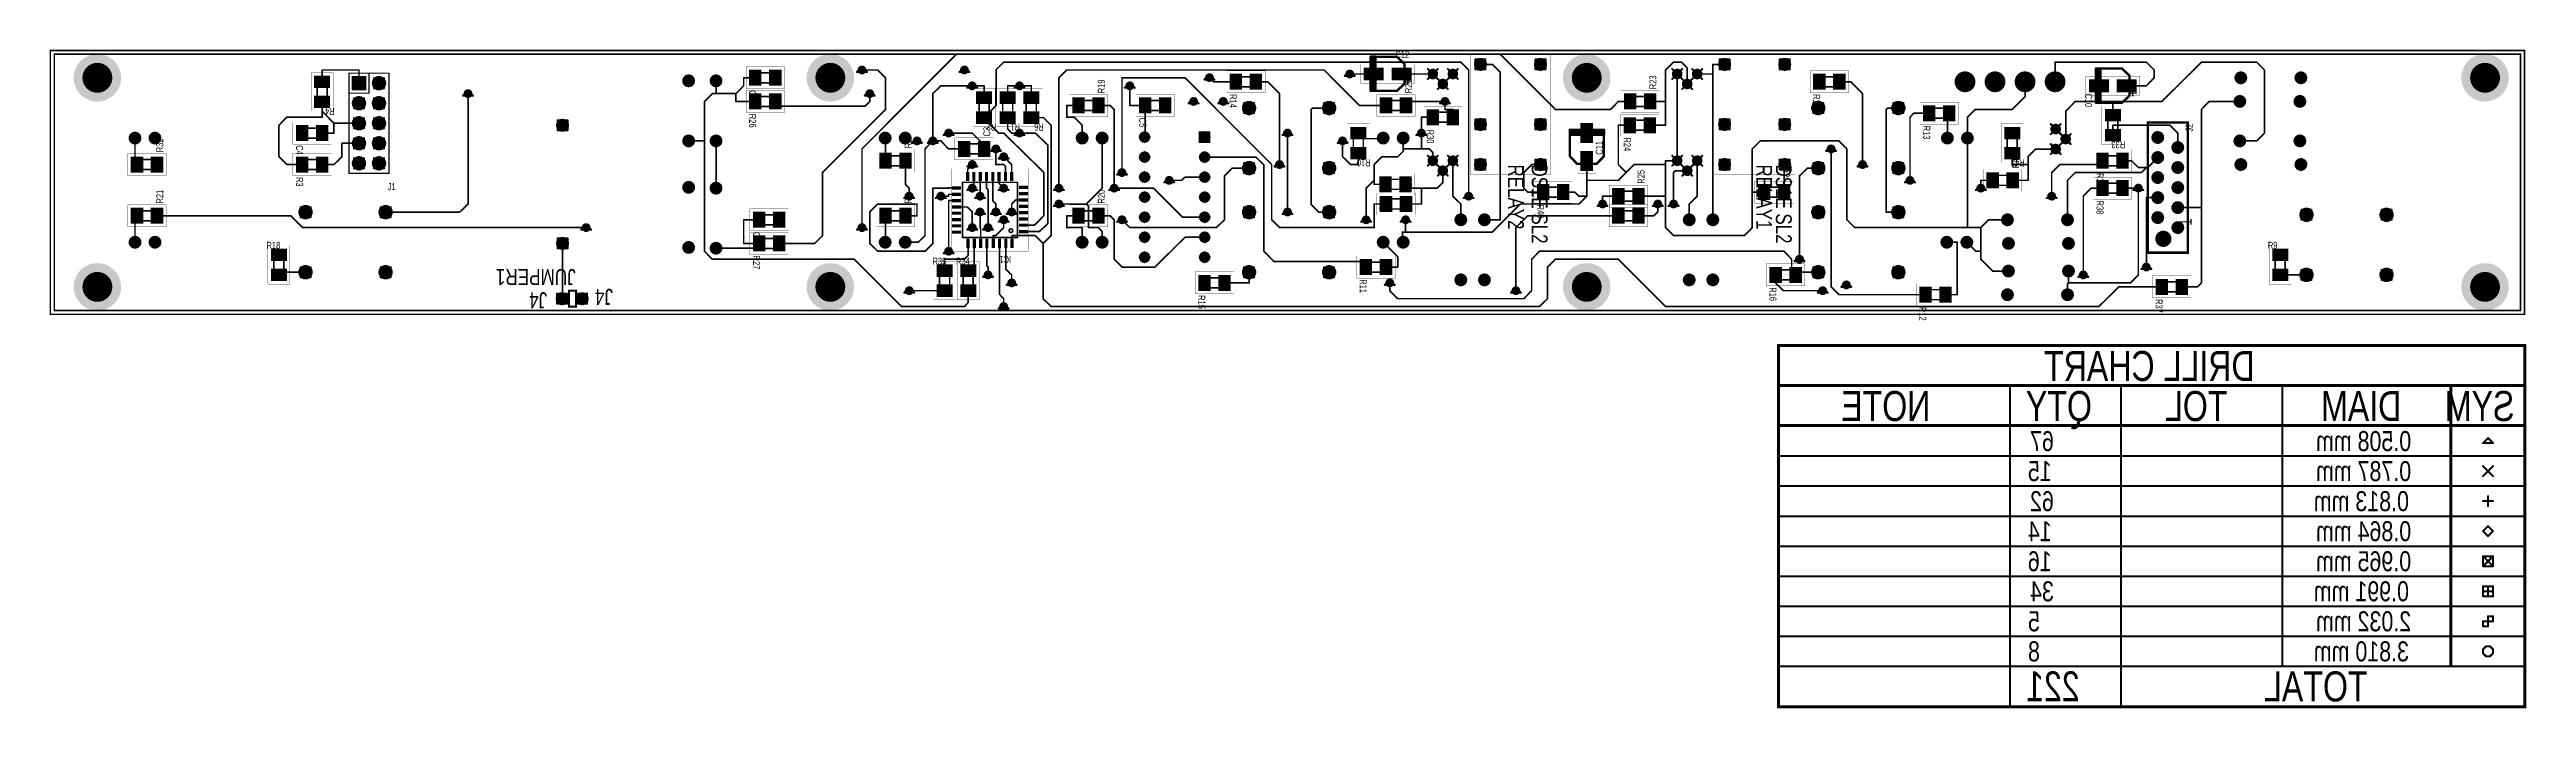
# Model space of a CAD drawing. Extents: x 0 to 12.4, y -1.9 to 1.3.
import ezdxf

# ---------------------------------------------------------------- set-up
doc = ezdxf.new("R2010")
doc.units = 0

msp = doc.modelspace()

# ---------------------------------------------------------------- texts
at = {"layer": 'ASB', "width": 0.8}
for s, height, rotation, p in [('DS1E SL2', 0.079, 270, (7.401, 0.768)), ('DS1E SL2', 0.079, 270, (8.621, 0.768)), ('JUMPER1', 0.08, 180, (2.625, 0.246)), ('J4', 0.08, 180, (2.482, 0.13))]:
    msp.add_text(s, height=height, rotation=rotation, dxfattribs=at).set_placement(p)
at = {"layer": 'DRD', "text_generation_flag": 2, "width": 0.8}
for s, height, p in [('DRILL CHART', 0.15, (11.013, -0.313)), ('NOTE', 0.15, (9.393, -0.513)), ('QTY', 0.15, (10.2, -0.513)), ('TOL', 0.15, (10.877, -0.513)), ('DIAM', 0.15, (11.746, -0.513)), ('SYM', 0.15, (12.311, -0.513)), ('67', 0.1, (10.01, -0.663)), ('0.508 mm', 0.1, (11.795, -0.663)), ('15', 0.1, (9.999, -0.813)), ('0.787 mm', 0.1, (11.795, -0.813)), ('62', 0.1, (10.01, -0.963)), ('0.813 mm', 0.1, (11.784, -0.963)), ('14', 0.1, (9.999, -1.113)), ('0.864 mm', 0.1, (11.795, -1.113)), ('16', 0.1, (9.999, -1.263)), ('0.965 mm', 0.1, (11.795, -1.263)), ('34', 0.1, (10.01, -1.413)), ('0.991 mm', 0.1, (11.784, -1.413)), ('5', 0.1, (9.94, -1.563)), ('2.032 mm', 0.1, (11.795, -1.563)), ('8', 0.1, (9.94, -1.713)), ('3.810 mm', 0.1, (11.784, -1.713)), ('221', 0.15, (10.139, -1.913)), ('TOTAL', 0.15, (11.577, -1.913))]:
    msp.add_text(s, height=height, dxfattribs=at).set_placement(p)
at = {"layer": 'SSB', "width": 0.8}
for s, height, rotation, p in [('C12', 0.035, 360, (6.72, 1.3)), ('C7', 0.035, 270, (3.491, 1.139)), ('R19', 0.035, 90, (5.268, 1.124)), ('R14', 0.035, 270, (5.892, 1.12)), ('+', 0.06, 270, (6.752, 1.202)), ('R29', 0.035, 90, (6.803, 1.124)), ('R23', 0.035, 90, (8.024, 1.144)), ('R17', 0.035, 270, (8.807, 1.12)), ('C10', 0.035, 270, (10.166, 1.123)), ('+', 0.06, 270, (10.375, 1.143)), ('R4', 0.035, 180, (1.42, 1.05)), ('R26', 0.035, 270, (3.491, 1.021)), ('C5', 0.035, 270, (5.44, 1.002)), ('R32', 0.035, 90, (0.564, 0.829)), ('R8', 0.035, 90, (4.303, 0.849)), ('C3', 0.035, 90, (4.696, 0.908)), ('R2', 0.035, 180, (4.726, 0.972)), ('R1', 0.035, 180, (4.844, 0.972)), ('R6', 0.035, 180, (4.963, 0.972)), ('R30', 0.035, 270, (6.877, 0.942)), ('C11', 0.035, 90, (7.756, 0.817)), ('R24', 0.035, 270, (7.861, 0.903)), ('R13', 0.035, 270, (9.357, 0.962)), ('R33', 0.035, 180, (10.366, 0.884)), ('J2', 0.035, 90, (10.704, 0.932)), ('C4', 0.035, 270, (1.228, 0.864)), ('R10', 0.035, 180, (6.596, 0.794)), ('RELAY2', 0.079, 270, (7.283, 0.768)), ('RELAY1', 0.079, 270, (8.523, 0.768)), ('R39', 0.035, 90, (8.693, 0.691)), ('R42', 0.035, 180, (9.864, 0.794)), ('R41', 0.035, 90, (9.835, 0.75)), ('R21', 0.035, 90, (0.564, 0.573)), ('R3', 0.035, 270, (1.228, 0.706)), ('R7', 0.035, 90, (4.303, 0.573)), ('R20', 0.035, 90, (5.268, 0.573)), ('R28', 0.035, 90, (6.803, 0.632)), ('R25', 0.035, 90, (7.965, 0.672)), ('R22', 0.035, 90, (7.965, 0.573)), ('R36', 0.035, 270, (10.223, 0.726)), ('R31', 0.035, 270, (6.64, 0.608)), ('R40', 0.035, 270, (7.428, 0.568)), ('R38', 0.035, 270, (10.223, 0.588)), ('1', 0.06, 90, (10.699, 0.463)), ('C8', 0.035, 270, (3.511, 0.431)), ('R27', 0.035, 270, (3.511, 0.313)), ('IC1', 0.035, 180, (4.8, 0.311)), ('J4', 0.08, 180, (2.811, 0.147)), ('R11', 0.035, 270, (6.542, 0.195)), ('R16', 0.035, 270, (8.589, 0.155)), ('R15', 0.035, 270, (5.735, 0.116)), ('R12', 0.035, 270, (9.337, 0.057)), ('R37', 0.035, 270, (10.518, 0.096))]:
    msp.add_text(s, height=height, rotation=rotation, dxfattribs=at).set_placement(p)
for s, height, p in [('+', 0.06, (7.658, 0.785)), ('J1', 0.035, (1.686, 0.64)), ('R18', 0.035, (1.08, 0.347)), ('R9', 0.035, (11.079, 0.347)), ('R35', 0.035, (4.407, 0.268)), ('R34', 0.035, (4.525, 0.268))]:
    msp.add_text(s, height=height, dxfattribs=at).set_placement(p)

# ---------------------------------------------------------------- linework, layer by layer
for points, const_width in [([(12.361, 0.02), (0, 0.02), (0, 1.338), (12.361, 1.338), (12.361, 0.02)], 0.008), ([(7.095, 0.748), (7.095, 1.318), (7.495, 1.318), (7.495, 0.718), (7.095, 0.718), (7.095, 0.748)], 0.001), ([(8.315, 0.748), (8.315, 1.318), (8.715, 1.318), (8.715, 0.718), (8.315, 0.718), (8.315, 0.748)], 0.001)]:
    msp.add_lwpolyline(points, close=True, dxfattribs=dict(const_width=const_width))
for points, const_width in [([(-0.002, 1.338, 1), (0.002, 1.338, 1)], 0.004), ([(7.0947, 1.318, 1), (7.0953, 1.318, 1)], 0.0005), ([(7.4947, 1.318, 1), (7.4953, 1.318, 1)], 0.0005), ([(8.3148, 1.318, 1), (8.3152, 1.318, 1)], 0.0005), ([(8.7148, 1.318, 1), (8.7152, 1.318, 1)], 0.0005), ([(12.359, 1.338, 1), (12.363, 1.338, 1)], 0.004), ([(7.0947, 0.748, 1), (7.0953, 0.748, 1)], 0.0005), ([(7.0947, 0.748, 1), (7.0953, 0.748, 1)], 0.0005), ([(8.3148, 0.748, 1), (8.3152, 0.748, 1)], 0.0005), ([(8.3148, 0.748, 1), (8.3152, 0.748, 1)], 0.0005), ([(7.0947, 0.718, 1), (7.0953, 0.718, 1)], 0.0005), ([(7.4947, 0.718, 1), (7.4953, 0.718, 1)], 0.0005), ([(8.3148, 0.718, 1), (8.3152, 0.718, 1)], 0.0005), ([(8.7148, 0.718, 1), (8.7152, 0.718, 1)], 0.0005), ([(-0.002, 0.02, 1), (0.002, 0.02, 1)], 0.004), ([(12.359, 0.02, 1), (12.363, 0.02, 1)], 0.004), ([(12.359, 0.02, 1), (12.363, 0.02, 1)], 0.004)]:
    msp.add_lwpolyline(points, format="xyb", close=True, dxfattribs=dict(const_width=const_width))
at = {"layer": 'ASB'}
for points, const_width in [([(6.894, 1.22, 1), (6.92, 1.22, 1)], 0.027), ([(6.994, 1.22, 1), (7.02, 1.22, 1)], 0.027), ([(8.115, 1.22, 1), (8.141, 1.22, 1)], 0.027), ([(8.215, 1.22, 1), (8.241, 1.22, 1)], 0.027), ([(6.944, 1.17, 1), (6.97, 1.17, 1)], 0.027), ([(8.165, 1.17, 1), (8.191, 1.17, 1)], 0.027), ([(5.453, 0.905, 1), (5.481, 0.905, 1)], 0.029), ([(10.006, 0.945, 1), (10.032, 0.945, 1)], 0.027), ([(10.006, 0.845, 1), (10.032, 0.845, 1)], 0.027), ([(10.056, 0.895, 1), (10.082, 0.895, 1)], 0.027), ([(5.453, 0.805, 1), (5.481, 0.805, 1)], 0.029), ([(5.753, 0.805, 1), (5.781, 0.805, 1)], 0.029), ([(6.894, 0.787, 1), (6.92, 0.787, 1)], 0.027), ([(6.944, 0.737, 1), (6.97, 0.737, 1)], 0.027), ([(6.994, 0.787, 1), (7.02, 0.787, 1)], 0.027), ([(8.115, 0.787, 1), (8.141, 0.787, 1)], 0.027), ([(8.165, 0.737, 1), (8.191, 0.737, 1)], 0.027), ([(8.215, 0.787, 1), (8.241, 0.787, 1)], 0.027), ([(5.453, 0.705, 1), (5.481, 0.705, 1)], 0.029), ([(5.453, 0.605, 1), (5.481, 0.605, 1)], 0.029), ([(5.753, 0.705, 1), (5.781, 0.705, 1)], 0.029), ([(5.753, 0.605, 1), (5.781, 0.605, 1)], 0.029), ([(5.453, 0.505, 1), (5.481, 0.505, 1)], 0.029), ([(5.753, 0.505, 1), (5.781, 0.505, 1)], 0.029), ([(5.453, 0.405, 1), (5.481, 0.405, 1)], 0.029), ([(5.753, 0.405, 1), (5.781, 0.405, 1)], 0.029), ([(5.453, 0.305, 1), (5.481, 0.305, 1)], 0.029), ([(5.753, 0.305, 1), (5.781, 0.305, 1)], 0.029), ([(2.5895, 0.138, 1), (2.5945, 0.138, 1)], 0.005), ([(2.6245, 0.138, 1), (2.6295, 0.138, 1)], 0.005), ([(2.5895, 0.058, 1), (2.5945, 0.058, 1)], 0.005), ([(2.6245, 0.058, 1), (2.6295, 0.058, 1)], 0.005), ([(2.6245, 0.058, 1), (2.6295, 0.058, 1)], 0.005)]:
    msp.add_lwpolyline(points, format="xyb", close=True, dxfattribs=dict(at, const_width=const_width))
at = {"layer": 'ASB', "const_width": 0.01}
msp.add_lwpolyline([(2.627, 0.058), (2.592, 0.058), (2.592, 0.138), (2.627, 0.138), (2.627, 0.058)], close=True, dxfattribs=at)
at = {"layer": 'ASB'}
msp.add_solid([(5.738, 0.876), (5.796, 0.876), (5.738, 0.934), (5.796, 0.934)], dxfattribs=at)
at = {"layer": 'BOT'}
for points, const_width in [([(12.341, 1.319), (0.02, 1.319), (0.02, 0.039), (12.341, 0.039), (12.341, 1.319)], 0.008), ([(3.668, 1.146), (3.476, 1.146), (3.476, 1.256), (3.668, 1.256), (3.668, 1.146)], 0.001), ([(6.816, 1.173), (6.547, 1.173), (6.547, 1.268), (6.816, 1.268), (6.816, 1.173)], 0.001), ([(1.413, 1.227), (1.413, 1.035), (1.303, 1.035), (1.303, 1.227), (1.413, 1.227)], 0.001), ([(3.668, 1.028), (3.476, 1.028), (3.476, 1.138), (3.668, 1.138), (3.668, 1.028)], 0.001), ([(4.72, 1.148), (4.72, 0.956), (4.61, 0.956), (4.61, 1.148), (4.72, 1.148)], 0.001), ([(4.838, 1.148), (4.838, 0.956), (4.728, 0.956), (4.728, 1.148), (4.838, 1.148)], 0.001), ([(4.956, 1.148), (4.956, 0.956), (4.846, 0.956), (4.846, 1.148), (4.956, 1.148)], 0.001), ([(5.091, 1.118), (5.283, 1.118), (5.283, 1.008), (5.091, 1.008), (5.091, 1.118)], 0.001), ([(5.616, 1.008), (5.424, 1.008), (5.424, 1.118), (5.616, 1.118), (5.616, 1.008)], 0.001), ([(6.069, 1.126), (5.877, 1.126), (5.877, 1.236), (6.069, 1.236), (6.069, 1.126)], 0.001), ([(6.627, 1.118), (6.819, 1.118), (6.819, 1.008), (6.627, 1.008), (6.627, 1.118)], 0.001), ([(7.847, 1.138), (8.039, 1.138), (8.039, 1.028), (7.847, 1.028), (7.847, 1.138)], 0.001), ([(8.984, 1.126), (8.792, 1.126), (8.792, 1.236), (8.984, 1.236), (8.984, 1.126)], 0.001), ([(10.439, 1.114), (10.17, 1.114), (10.17, 1.209), (10.439, 1.209), (10.439, 1.114)], 0.001), ([(7.053, 0.949), (6.861, 0.949), (6.861, 1.059), (7.053, 1.059), (7.053, 0.949)], 0.001), ([(7.629, 0.721), (7.629, 0.99), (7.724, 0.99), (7.724, 0.721), (7.629, 0.721)], 0.001), ([(8.037, 0.909), (7.845, 0.909), (7.845, 1.019), (8.037, 1.019), (8.037, 0.909)], 0.001), ([(9.533, 0.969), (9.341, 0.969), (9.341, 1.079), (9.533, 1.079), (9.533, 0.969)], 0.001), ([(10.36, 1.06), (10.36, 0.868), (10.25, 0.868), (10.25, 1.06), (10.36, 1.06)], 0.001), ([(1.404, 0.87), (1.212, 0.87), (1.212, 0.98), (1.404, 0.98), (1.404, 0.87)], 0.001), ([(4.519, 0.901), (4.711, 0.901), (4.711, 0.791), (4.519, 0.791), (4.519, 0.901)], 0.001), ([(6.59, 0.971), (6.59, 0.779), (6.48, 0.779), (6.48, 0.971), (6.59, 0.971)], 0.001), ([(9.857, 0.971), (9.857, 0.779), (9.747, 0.779), (9.747, 0.971), (9.857, 0.971)], 0.001), ([(0.387, 0.823), (0.579, 0.823), (0.579, 0.713), (0.387, 0.713), (0.387, 0.823)], 0.001), ([(1.404, 0.713), (1.212, 0.713), (1.212, 0.823), (1.404, 0.823), (1.404, 0.713)], 0.001), ([(4.127, 0.842), (4.319, 0.842), (4.319, 0.732), (4.127, 0.732), (4.127, 0.842)], 0.001), ([(4.885, 0.747), (4.885, 0.335), (4.504, 0.335), (4.504, 0.747), (4.885, 0.747)], 0.001), ([(9.658, 0.744), (9.85, 0.744), (9.85, 0.634), (9.658, 0.634), (9.658, 0.744)], 0.001), ([(10.399, 0.732), (10.207, 0.732), (10.207, 0.842), (10.399, 0.842), (10.399, 0.732)], 0.001), ([(6.817, 0.614), (6.625, 0.614), (6.625, 0.724), (6.817, 0.724), (6.817, 0.614)], 0.001), ([(6.627, 0.626), (6.819, 0.626), (6.819, 0.516), (6.627, 0.516), (6.627, 0.626)], 0.001), ([(7.604, 0.575), (7.412, 0.575), (7.412, 0.685), (7.604, 0.685), (7.604, 0.575)], 0.001), ([(7.788, 0.665), (7.98, 0.665), (7.98, 0.555), (7.788, 0.555), (7.788, 0.665)], 0.001), ([(8.516, 0.685), (8.708, 0.685), (8.708, 0.575), (8.516, 0.575), (8.516, 0.685)], 0.001), ([(10.399, 0.595), (10.207, 0.595), (10.207, 0.705), (10.399, 0.705), (10.399, 0.595)], 0.001), ([(0.387, 0.567), (0.579, 0.567), (0.579, 0.457), (0.387, 0.457), (0.387, 0.567)], 0.001), ([(3.687, 0.437), (3.495, 0.437), (3.495, 0.547), (3.687, 0.547), (3.687, 0.437)], 0.001), ([(4.127, 0.567), (4.319, 0.567), (4.319, 0.457), (4.127, 0.457), (4.127, 0.567)], 0.001), ([(5.091, 0.567), (5.283, 0.567), (5.283, 0.457), (5.091, 0.457), (5.091, 0.567)], 0.001), ([(7.788, 0.567), (7.98, 0.567), (7.98, 0.457), (7.788, 0.457), (7.788, 0.567)], 0.001), ([(3.687, 0.319), (3.495, 0.319), (3.495, 0.429), (3.687, 0.429), (3.687, 0.319)], 0.001), ([(1.087, 0.171), (1.087, 0.363), (1.197, 0.363), (1.197, 0.171), (1.087, 0.171)], 0.001), ([(4.413, 0.092), (4.413, 0.284), (4.523, 0.284), (4.523, 0.092), (4.413, 0.092)], 0.001), ([(4.531, 0.092), (4.531, 0.284), (4.641, 0.284), (4.641, 0.092), (4.531, 0.092)], 0.001), ([(6.719, 0.201), (6.527, 0.201), (6.527, 0.311), (6.719, 0.311), (6.719, 0.201)], 0.001), ([(8.766, 0.162), (8.574, 0.162), (8.574, 0.272), (8.766, 0.272), (8.766, 0.162)], 0.001), ([(11.086, 0.171), (11.086, 0.363), (11.196, 0.363), (11.196, 0.171), (11.086, 0.171)], 0.001), ([(5.912, 0.122), (5.72, 0.122), (5.72, 0.232), (5.912, 0.232), (5.912, 0.122)], 0.001), ([(9.514, 0.063), (9.322, 0.063), (9.322, 0.173), (9.514, 0.173), (9.514, 0.063)], 0.001), ([(10.695, 0.102), (10.503, 0.102), (10.503, 0.212), (10.695, 0.212), (10.695, 0.102)], 0.001)]:
    msp.add_lwpolyline(points, close=True, dxfattribs=dict(at, const_width=const_width))
for points, const_width in [([(0.018, 1.319, 1), (0.022, 1.319, 1)], 0.004), ([(0.176, 1.201, 1), (0.294, 1.201, 1)], 0.118), ([(1.356, 1.24, 1), (1.36, 1.24, 1)], 0.004), ([(1.356, 1.24, 1), (1.36, 1.24, 1)], 0.004), ([(1.54, 1.24, 1), (1.544, 1.24, 1)], 0.004), ([(1.54, 1.24, 1), (1.544, 1.24, 1)], 0.004), ([(3.4758, 1.256, 1), (3.4762, 1.256, 1)], 0.0005), ([(3.6678, 1.256, 1), (3.6683, 1.256, 1)], 0.0005), ([(3.838, 1.201, 1), (3.956, 1.201, 1)], 0.118), ([(4.045, 1.24, 1), (4.065, 1.24, 1)], 0.02), ([(4.053, 1.24, 1), (4.057, 1.24, 1)], 0.004), ([(4.132, 1.24, 1), (4.136, 1.24, 1)], 0.004), ([(4.132, 1.24, 1), (4.136, 1.24, 1)], 0.004), ([(4.525, 1.319, 1), (4.529, 1.319, 1)], 0.004), ([(4.525, 1.319, 1), (4.529, 1.319, 1)], 0.004), ([(4.557, 1.24, 1), (4.577, 1.24, 1)], 0.02), ([(4.723, 1.241, 1), (4.727, 1.241, 1)], 0.004), ([(4.723, 1.241, 1), (4.727, 1.241, 1)], 0.004), ([(4.761, 1.279, 1), (4.765, 1.279, 1)], 0.004), ([(4.761, 1.279, 1), (4.765, 1.279, 1)], 0.004), ([(5.076, 1.24, 1), (5.08, 1.24, 1)], 0.004), ([(5.076, 1.24, 1), (5.08, 1.24, 1)], 0.004), ([(6.362, 1.24, 1), (6.366, 1.24, 1)], 0.004), ([(6.362, 1.24, 1), (6.366, 1.24, 1)], 0.004), ([(6.482, 1.22, 1), (6.502, 1.22, 1)], 0.02), ([(6.482, 1.22, 1), (6.502, 1.22, 1)], 0.02), ([(6.5467, 1.268, 1), (6.5473, 1.268, 1)], 0.0005), ([(6.8157, 1.268, 1), (6.8163, 1.268, 1)], 0.0005), ([(6.894, 1.22, 1), (6.92, 1.22, 1)], 0.027), ([(6.994, 1.22, 1), (7.02, 1.22, 1)], 0.027), ([(7.045, 1.279, 1), (7.049, 1.279, 1)], 0.004), ([(7.045, 1.279, 1), (7.049, 1.279, 1)], 0.004), ([(7.084, 1.24, 1), (7.088, 1.24, 1)], 0.004), ([(7.084, 1.24, 1), (7.088, 1.24, 1)], 0.004), ([(7.13, 1.268, 1), (7.16, 1.268, 1)], 0.031), ([(7.143, 1.268, 1), (7.147, 1.268, 1)], 0.004), ([(7.202, 1.268, 1), (7.206, 1.268, 1)], 0.004), ([(7.202, 1.268, 1), (7.206, 1.268, 1)], 0.004), ([(7.242, 1.319, 1), (7.246, 1.319, 1)], 0.004), ([(7.242, 1.319, 1), (7.246, 1.319, 1)], 0.004), ([(7.43, 1.268, 1), (7.46, 1.268, 1)], 0.031), ([(7.617, 1.201, 1), (7.735, 1.201, 1)], 0.118), ([(8.068, 1.24, 1), (8.072, 1.24, 1)], 0.004), ([(8.068, 1.24, 1), (8.072, 1.24, 1)], 0.004), ([(8.115, 1.22, 1), (8.141, 1.22, 1)], 0.027), ([(8.108, 1.279, 1), (8.112, 1.279, 1)], 0.004), ([(8.108, 1.279, 1), (8.112, 1.279, 1)], 0.004), ([(8.147, 1.279, 1), (8.151, 1.279, 1)], 0.004), ([(8.147, 1.279, 1), (8.151, 1.279, 1)], 0.004), ([(8.176, 1.251, 1), (8.18, 1.251, 1)], 0.004), ([(8.176, 1.251, 1), (8.18, 1.251, 1)], 0.004), ([(8.215, 1.22, 1), (8.241, 1.22, 1)], 0.027), ([(8.304, 1.268, 1), (8.308, 1.268, 1)], 0.004), ([(8.304, 1.268, 1), (8.308, 1.268, 1)], 0.004), ([(8.35, 1.268, 1), (8.38, 1.268, 1)], 0.031), ([(8.363, 1.268, 1), (8.367, 1.268, 1)], 0.004), ([(8.65, 1.268, 1), (8.68, 1.268, 1)], 0.031), ([(10.014, 1.279, 1), (10.018, 1.279, 1)], 0.004), ([(10.014, 1.279, 1), (10.018, 1.279, 1)], 0.004), ([(10.47, 1.279, 1), (10.474, 1.279, 1)], 0.004), ([(10.47, 1.279, 1), (10.474, 1.279, 1)], 0.004), ([(10.509, 1.24, 1), (10.513, 1.24, 1)], 0.004), ([(10.509, 1.24, 1), (10.513, 1.24, 1)], 0.004), ([(10.745, 1.279, 1), (10.749, 1.279, 1)], 0.004), ([(10.745, 1.279, 1), (10.749, 1.279, 1)], 0.004), ([(11.021, 1.279, 1), (11.025, 1.279, 1)], 0.004), ([(11.021, 1.279, 1), (11.025, 1.279, 1)], 0.004), ([(11.06, 1.24, 1), (11.064, 1.24, 1)], 0.004), ([(11.06, 1.24, 1), (11.064, 1.24, 1)], 0.004), ([(12.105, 1.201, 1), (12.223, 1.201, 1)], 0.118), ([(12.339, 1.319, 1), (12.343, 1.319, 1)], 0.004), ([(12.339, 1.319, 1), (12.343, 1.319, 1)], 0.004), ([(1.3027, 1.227, 1), (1.3033, 1.227, 1)], 0.0005), ([(1.356, 1.181, 1), (1.36, 1.181, 1)], 0.004), ([(1.4128, 1.227, 1), (1.4133, 1.227, 1)], 0.0005), ([(1.4128, 1.227, 1), (1.4133, 1.227, 1)], 0.0005), ([(1.54, 1.174, 1), (1.544, 1.174, 1)], 0.004), ([(1.625, 1.174, 1), (1.659, 1.174, 1)], 0.035), ([(2.077, 1.122, 1), (2.097, 1.122, 1)], 0.02), ([(2.085, 1.122, 1), (2.089, 1.122, 1)], 0.004), ([(3.174, 1.186, 1), (3.204, 1.186, 1)], 0.031), ([(3.311, 1.186, 1), (3.341, 1.186, 1)], 0.031), ([(3.305, 1.122, 1), (3.309, 1.122, 1)], 0.004), ([(3.305, 1.122, 1), (3.309, 1.122, 1)], 0.004), ([(3.324, 1.186, 1), (3.328, 1.186, 1)], 0.004), ([(3.324, 1.186, 1), (3.328, 1.186, 1)], 0.004), ([(3.324, 1.186, 1), (3.328, 1.186, 1)], 0.004), ([(3.324, 1.122, 1), (3.328, 1.122, 1)], 0.004), ([(3.324, 1.122, 1), (3.328, 1.122, 1)], 0.004), ([(3.324, 1.122, 1), (3.328, 1.122, 1)], 0.004), ([(3.324, 1.122, 1), (3.328, 1.122, 1)], 0.004), ([(3.324, 1.122, 1), (3.328, 1.122, 1)], 0.004), ([(3.324, 1.122, 1), (3.328, 1.122, 1)], 0.004), ([(3.423, 1.122, 1), (3.427, 1.122, 1)], 0.004), ([(3.423, 1.122, 1), (3.427, 1.122, 1)], 0.004), ([(3.423, 1.122, 1), (3.427, 1.122, 1)], 0.004), ([(3.423, 1.122, 1), (3.427, 1.122, 1)], 0.004), ([(3.462, 1.201, 1), (3.466, 1.201, 1)], 0.004), ([(3.462, 1.201, 1), (3.466, 1.201, 1)], 0.004), ([(3.462, 1.161, 1), (3.466, 1.161, 1)], 0.004), ([(3.462, 1.161, 1), (3.466, 1.161, 1)], 0.004), ([(3.4758, 1.146, 1), (3.4762, 1.146, 1)], 0.0005), ([(3.4758, 1.138, 1), (3.4762, 1.138, 1)], 0.0005), ([(3.52, 1.201, 1), (3.524, 1.201, 1)], 0.004), ([(3.6678, 1.146, 1), (3.6683, 1.146, 1)], 0.0005), ([(3.6678, 1.146, 1), (3.6683, 1.146, 1)], 0.0005), ([(3.6678, 1.138, 1), (3.6683, 1.138, 1)], 0.0005), ([(4.084, 1.122, 1), (4.104, 1.122, 1)], 0.02), ([(4.092, 1.122, 1), (4.096, 1.122, 1)], 0.004), ([(4.171, 1.201, 1), (4.175, 1.201, 1)], 0.004), ([(4.171, 1.201, 1), (4.175, 1.201, 1)], 0.004), ([(4.407, 1.122, 1), (4.411, 1.122, 1)], 0.004), ([(4.407, 1.122, 1), (4.411, 1.122, 1)], 0.004), ([(4.447, 1.161, 1), (4.451, 1.161, 1)], 0.004), ([(4.447, 1.161, 1), (4.451, 1.161, 1)], 0.004), ([(4.596, 1.161, 1), (4.616, 1.161, 1)], 0.02), ([(4.604, 1.161, 1), (4.608, 1.161, 1)], 0.004), ([(4.604, 1.161, 1), (4.608, 1.161, 1)], 0.004), ([(4.604, 1.161, 1), (4.608, 1.161, 1)], 0.004), ([(4.6098, 1.148, 1), (4.6103, 1.148, 1)], 0.0005), ([(4.663, 1.161, 1), (4.667, 1.161, 1)], 0.004), ([(4.663, 1.161, 1), (4.667, 1.161, 1)], 0.004), ([(4.663, 1.161, 1), (4.667, 1.161, 1)], 0.004), ([(4.663, 1.161, 1), (4.667, 1.161, 1)], 0.004), ([(4.7197, 1.148, 1), (4.7203, 1.148, 1)], 0.0005), ([(4.7197, 1.148, 1), (4.7203, 1.148, 1)], 0.0005), ([(4.7277, 1.148, 1), (4.7283, 1.148, 1)], 0.0005), ([(4.781, 1.161, 1), (4.785, 1.161, 1)], 0.004), ([(4.781, 1.161, 1), (4.785, 1.161, 1)], 0.004), ([(4.781, 1.161, 1), (4.785, 1.161, 1)], 0.004), ([(4.781, 1.161, 1), (4.785, 1.161, 1)], 0.004), ([(4.781, 1.161, 1), (4.785, 1.161, 1)], 0.004), ([(4.781, 1.161, 1), (4.785, 1.161, 1)], 0.004), ([(4.832, 1.161, 1), (4.852, 1.161, 1)], 0.02), ([(4.832, 1.161, 1), (4.852, 1.161, 1)], 0.02), ([(4.8377, 1.148, 1), (4.8383, 1.148, 1)], 0.0005), ([(4.8377, 1.148, 1), (4.8383, 1.148, 1)], 0.0005), ([(4.84, 1.161, 1), (4.844, 1.161, 1)], 0.004), ([(4.84, 1.161, 1), (4.844, 1.161, 1)], 0.004), ([(4.84, 1.161, 1), (4.844, 1.161, 1)], 0.004), ([(4.84, 1.161, 1), (4.844, 1.161, 1)], 0.004), ([(4.8457, 1.148, 1), (4.8463, 1.148, 1)], 0.0005), ([(4.899, 1.161, 1), (4.903, 1.161, 1)], 0.004), ([(4.899, 1.161, 1), (4.903, 1.161, 1)], 0.004), ([(4.9558, 1.148, 1), (4.9563, 1.148, 1)], 0.0005), ([(4.9558, 1.148, 1), (4.9563, 1.148, 1)], 0.0005), ([(5.037, 1.201, 1), (5.041, 1.201, 1)], 0.004), ([(5.037, 1.201, 1), (5.041, 1.201, 1)], 0.004), ([(5.0907, 1.118, 1), (5.0913, 1.118, 1)], 0.0005), ([(5.0907, 1.118, 1), (5.0913, 1.118, 1)], 0.0005), ([(5.2828, 1.118, 1), (5.2833, 1.118, 1)], 0.0005), ([(5.352, 1.201, 1), (5.356, 1.201, 1)], 0.004), ([(5.352, 1.201, 1), (5.356, 1.201, 1)], 0.004), ([(5.383, 1.161, 1), (5.403, 1.161, 1)], 0.02), ([(5.383, 1.161, 1), (5.403, 1.161, 1)], 0.02), ([(5.391, 1.161, 1), (5.395, 1.161, 1)], 0.004), ([(5.391, 1.161, 1), (5.395, 1.161, 1)], 0.004), ([(5.4238, 1.118, 1), (5.4243, 1.118, 1)], 0.0005), ([(5.6157, 1.118, 1), (5.6163, 1.118, 1)], 0.0005), ([(5.667, 1.201, 1), (5.671, 1.201, 1)], 0.004), ([(5.667, 1.201, 1), (5.671, 1.201, 1)], 0.004), ([(5.781, 1.202, 1), (5.801, 1.202, 1)], 0.02), ([(5.781, 1.202, 1), (5.801, 1.202, 1)], 0.02), ([(5.789, 1.202, 1), (5.793, 1.202, 1)], 0.004), ([(5.789, 1.202, 1), (5.793, 1.202, 1)], 0.004), ([(5.81, 1.181, 1), (5.814, 1.181, 1)], 0.004), ([(5.81, 1.181, 1), (5.814, 1.181, 1)], 0.004), ([(5.81, 1.181, 1), (5.814, 1.181, 1)], 0.004), ([(5.81, 1.181, 1), (5.814, 1.181, 1)], 0.004), ([(5.8767, 1.236, 1), (5.8773, 1.236, 1)], 0.0005), ([(5.8767, 1.126, 1), (5.8773, 1.126, 1)], 0.0005), ([(5.921, 1.181, 1), (5.925, 1.181, 1)], 0.004), ([(5.921, 1.181, 1), (5.925, 1.181, 1)], 0.004), ([(6.021, 1.181, 1), (6.025, 1.181, 1)], 0.004), ([(6.0687, 1.236, 1), (6.0693, 1.236, 1)], 0.0005), ([(6.0687, 1.126, 1), (6.0693, 1.126, 1)], 0.0005), ([(6.0687, 1.126, 1), (6.0693, 1.126, 1)], 0.0005), ([(6.08, 1.181, 1), (6.084, 1.181, 1)], 0.004), ([(6.08, 1.181, 1), (6.084, 1.181, 1)], 0.004), ([(6.139, 1.122, 1), (6.143, 1.122, 1)], 0.004), ([(6.139, 1.122, 1), (6.143, 1.122, 1)], 0.004), ([(6.49, 1.22, 1), (6.494, 1.22, 1)], 0.004), ([(6.49, 1.22, 1), (6.494, 1.22, 1)], 0.004), ([(6.5467, 1.173, 1), (6.5473, 1.173, 1)], 0.0005), ([(6.61, 1.22, 1), (6.614, 1.22, 1)], 0.004), ([(6.61, 1.22, 1), (6.614, 1.22, 1)], 0.004), ([(6.6267, 1.118, 1), (6.6273, 1.118, 1)], 0.0005), ([(6.6267, 1.118, 1), (6.6273, 1.118, 1)], 0.0005), ([(6.749, 1.22, 1), (6.753, 1.22, 1)], 0.004), ([(6.8157, 1.173, 1), (6.8163, 1.173, 1)], 0.0005), ([(6.8157, 1.173, 1), (6.8163, 1.173, 1)], 0.0005), ([(6.8187, 1.118, 1), (6.8193, 1.118, 1)], 0.0005), ([(6.905, 1.22, 1), (6.909, 1.22, 1)], 0.004), ([(6.944, 1.17, 1), (6.97, 1.17, 1)], 0.027), ([(7.242, 1.228, 1), (7.246, 1.228, 1)], 0.004), ([(7.242, 1.228, 1), (7.246, 1.228, 1)], 0.004), ([(7.8468, 1.138, 1), (7.8473, 1.138, 1)], 0.0005), ([(7.8468, 1.138, 1), (7.8473, 1.138, 1)], 0.0005), ([(8.0388, 1.138, 1), (8.0392, 1.138, 1)], 0.0005), ([(8.126, 1.22, 1), (8.13, 1.22, 1)], 0.004), ([(8.165, 1.17, 1), (8.191, 1.17, 1)], 0.027), ([(8.176, 1.17, 1), (8.18, 1.17, 1)], 0.004), ([(8.226, 1.22, 1), (8.23, 1.22, 1)], 0.004), ([(8.226, 1.22, 1), (8.23, 1.22, 1)], 0.004), ([(8.304, 1.22, 1), (8.308, 1.22, 1)], 0.004), ([(8.304, 1.22, 1), (8.308, 1.22, 1)], 0.004), ([(8.304, 1.22, 1), (8.308, 1.22, 1)], 0.004), ([(8.304, 1.22, 1), (8.308, 1.22, 1)], 0.004), ([(8.7918, 1.236, 1), (8.7922, 1.236, 1)], 0.0005), ([(8.7918, 1.126, 1), (8.7922, 1.126, 1)], 0.0005), ([(8.936, 1.181, 1), (8.94, 1.181, 1)], 0.004), ([(8.9838, 1.236, 1), (8.9842, 1.236, 1)], 0.0005), ([(8.9838, 1.126, 1), (8.9842, 1.126, 1)], 0.0005), ([(8.9838, 1.126, 1), (8.9842, 1.126, 1)], 0.0005), ([(8.993, 1.181, 1), (8.997, 1.181, 1)], 0.004), ([(8.993, 1.181, 1), (8.997, 1.181, 1)], 0.004), ([(9.052, 1.122, 1), (9.056, 1.122, 1)], 0.004), ([(9.052, 1.122, 1), (9.056, 1.122, 1)], 0.004), ([(9.541, 1.181, 1), (9.591, 1.181, 1)], 0.05), ([(9.691, 1.181, 1), (9.741, 1.181, 1)], 0.05), ([(9.841, 1.181, 1), (9.891, 1.181, 1)], 0.05), ([(9.864, 1.181, 1), (9.868, 1.181, 1)], 0.004), ([(9.991, 1.181, 1), (10.041, 1.181, 1)], 0.05), ([(10.014, 1.181, 1), (10.018, 1.181, 1)], 0.004), ([(10.1698, 1.209, 1), (10.1702, 1.209, 1)], 0.0005), ([(10.1698, 1.114, 1), (10.1702, 1.114, 1)], 0.0005), ([(10.372, 1.161, 1), (10.376, 1.161, 1)], 0.004), ([(10.4388, 1.209, 1), (10.4392, 1.209, 1)], 0.0005), ([(10.4388, 1.114, 1), (10.4392, 1.114, 1)], 0.0005), ([(10.4388, 1.114, 1), (10.4392, 1.114, 1)], 0.0005), ([(10.47, 1.161, 1), (10.474, 1.161, 1)], 0.004), ([(10.47, 1.161, 1), (10.474, 1.161, 1)], 0.004), ([(10.509, 1.201, 1), (10.513, 1.201, 1)], 0.004), ([(10.509, 1.201, 1), (10.513, 1.201, 1)], 0.004), ([(10.929, 1.201, 1), (10.959, 1.201, 1)], 0.031), ([(11.229, 1.201, 1), (11.259, 1.201, 1)], 0.031), ([(1.179, 1.004, 1), (1.183, 1.004, 1)], 0.004), ([(1.179, 1.004, 1), (1.183, 1.004, 1)], 0.004), ([(1.3027, 1.035, 1), (1.3033, 1.035, 1)], 0.0005), ([(1.356, 1.081, 1), (1.36, 1.081, 1)], 0.004), ([(1.356, 1.081, 1), (1.36, 1.081, 1)], 0.004), ([(1.356, 1.034, 1), (1.36, 1.034, 1)], 0.004), ([(1.356, 1.034, 1), (1.36, 1.034, 1)], 0.004), ([(1.356, 1.034, 1), (1.36, 1.034, 1)], 0.004), ([(1.356, 1.034, 1), (1.36, 1.034, 1)], 0.004), ([(1.356, 1.004, 1), (1.36, 1.004, 1)], 0.004), ([(1.356, 1.004, 1), (1.36, 1.004, 1)], 0.004), ([(1.4128, 1.035, 1), (1.4133, 1.035, 1)], 0.0005), ([(1.525, 1.074, 1), (1.559, 1.074, 1)], 0.035), ([(1.525, 0.974, 1), (1.559, 0.974, 1)], 0.035), ([(1.625, 1.074, 1), (1.659, 1.074, 1)], 0.035), ([(1.625, 0.974, 1), (1.659, 0.974, 1)], 0.035), ([(2.544, 0.964, 1), (2.574, 0.964, 1)], 0.031), ([(3.266, 1.083, 1), (3.27, 1.083, 1)], 0.004), ([(3.266, 1.083, 1), (3.27, 1.083, 1)], 0.004), ([(3.423, 1.083, 1), (3.427, 1.083, 1)], 0.004), ([(3.423, 1.083, 1), (3.427, 1.083, 1)], 0.004), ([(3.4758, 1.028, 1), (3.4762, 1.028, 1)], 0.0005), ([(3.52, 1.083, 1), (3.524, 1.083, 1)], 0.004), ([(3.52, 1.083, 1), (3.524, 1.083, 1)], 0.004), ([(3.52, 1.083, 1), (3.524, 1.083, 1)], 0.004), ([(3.62, 1.083, 1), (3.624, 1.083, 1)], 0.004), ([(3.62, 1.083, 1), (3.624, 1.083, 1)], 0.004), ([(3.62, 1.083, 1), (3.624, 1.083, 1)], 0.004), ([(3.643, 1.059, 1), (3.647, 1.059, 1)], 0.004), ([(3.643, 1.059, 1), (3.647, 1.059, 1)], 0.004), ([(3.6678, 1.028, 1), (3.6683, 1.028, 1)], 0.0005), ([(3.6678, 1.028, 1), (3.6683, 1.028, 1)], 0.0005), ([(4.069, 1.059, 1), (4.073, 1.059, 1)], 0.004), ([(4.069, 1.059, 1), (4.073, 1.059, 1)], 0.004), ([(4.092, 1.083, 1), (4.096, 1.083, 1)], 0.004), ([(4.092, 1.083, 1), (4.096, 1.083, 1)], 0.004), ([(4.171, 1.043, 1), (4.175, 1.043, 1)], 0.004), ([(4.171, 1.043, 1), (4.175, 1.043, 1)], 0.004), ([(4.663, 1.102, 1), (4.667, 1.102, 1)], 0.004), ([(4.663, 1.102, 1), (4.667, 1.102, 1)], 0.004), ([(4.663, 1.002, 1), (4.667, 1.002, 1)], 0.004), ([(4.663, 1.002, 1), (4.667, 1.002, 1)], 0.004), ([(4.663, 0.998, 1), (4.667, 0.998, 1)], 0.004), ([(4.663, 0.998, 1), (4.667, 0.998, 1)], 0.004), ([(4.664, 1.002, 1), (4.668, 1.002, 1)], 0.004), ([(4.664, 1.002, 1), (4.668, 1.002, 1)], 0.004), ([(4.723, 1.062, 1), (4.727, 1.062, 1)], 0.004), ([(4.723, 1.062, 1), (4.727, 1.062, 1)], 0.004), ([(4.781, 1.102, 1), (4.785, 1.102, 1)], 0.004), ([(4.781, 1.102, 1), (4.785, 1.102, 1)], 0.004), ([(4.781, 1.102, 1), (4.785, 1.102, 1)], 0.004), ([(4.781, 1.002, 1), (4.785, 1.002, 1)], 0.004), ([(4.781, 1.002, 1), (4.785, 1.002, 1)], 0.004), ([(4.899, 1.102, 1), (4.903, 1.102, 1)], 0.004), ([(4.899, 1.002, 1), (4.903, 1.002, 1)], 0.004), ([(4.96, 1.002, 1), (4.964, 1.002, 1)], 0.004), ([(4.96, 1.002, 1), (4.964, 1.002, 1)], 0.004), ([(5.076, 1.063, 1), (5.08, 1.063, 1)], 0.004), ([(5.076, 1.063, 1), (5.08, 1.063, 1)], 0.004), ([(5.076, 1.004, 1), (5.08, 1.004, 1)], 0.004), ([(5.076, 1.004, 1), (5.08, 1.004, 1)], 0.004), ([(5.0907, 1.008, 1), (5.0913, 1.008, 1)], 0.0005), ([(5.114, 1.004, 1), (5.118, 1.004, 1)], 0.004), ([(5.114, 1.004, 1), (5.118, 1.004, 1)], 0.004), ([(5.135, 1.063, 1), (5.139, 1.063, 1)], 0.004), ([(5.235, 1.063, 1), (5.239, 1.063, 1)], 0.004), ([(5.2828, 1.008, 1), (5.2833, 1.008, 1)], 0.0005), ([(5.293, 1.063, 1), (5.297, 1.063, 1)], 0.004), ([(5.293, 1.063, 1), (5.297, 1.063, 1)], 0.004), ([(5.313, 1.043, 1), (5.317, 1.043, 1)], 0.004), ([(5.313, 1.043, 1), (5.317, 1.043, 1)], 0.004), ([(5.391, 1.063, 1), (5.395, 1.063, 1)], 0.004), ([(5.391, 1.063, 1), (5.395, 1.063, 1)], 0.004), ([(5.391, 1.063, 1), (5.395, 1.063, 1)], 0.004), ([(5.391, 1.063, 1), (5.395, 1.063, 1)], 0.004), ([(5.4238, 1.008, 1), (5.4243, 1.008, 1)], 0.0005), ([(5.468, 1.063, 1), (5.472, 1.063, 1)], 0.004), ([(5.468, 1.063, 1), (5.472, 1.063, 1)], 0.004), ([(5.468, 1.063, 1), (5.472, 1.063, 1)], 0.004), ([(5.6157, 1.008, 1), (5.6163, 1.008, 1)], 0.0005), ([(5.6157, 1.008, 1), (5.6163, 1.008, 1)], 0.0005), ([(5.702, 1.083, 1), (5.722, 1.083, 1)], 0.02), ([(5.85, 1.083, 1), (5.87, 1.083, 1)], 0.02), ([(5.972, 1.05, 1), (6.006, 1.05, 1)], 0.035), ([(6.297, 1.043, 1), (6.301, 1.043, 1)], 0.004), ([(6.297, 1.043, 1), (6.301, 1.043, 1)], 0.004), ([(6.304, 1.05, 1), (6.308, 1.05, 1)], 0.004), ([(6.304, 1.05, 1), (6.308, 1.05, 1)], 0.004), ([(6.372, 1.05, 1), (6.406, 1.05, 1)], 0.035), ([(6.387, 1.05, 1), (6.391, 1.05, 1)], 0.004), ([(6.539, 1.063, 1), (6.543, 1.063, 1)], 0.004), ([(6.539, 1.063, 1), (6.543, 1.063, 1)], 0.004), ([(6.6267, 1.008, 1), (6.6273, 1.008, 1)], 0.0005), ([(6.671, 1.063, 1), (6.675, 1.063, 1)], 0.004), ([(6.771, 1.083, 1), (6.775, 1.083, 1)], 0.004), ([(6.771, 1.083, 1), (6.775, 1.083, 1)], 0.004), ([(6.771, 1.083, 1), (6.775, 1.083, 1)], 0.004), ([(6.771, 1.083, 1), (6.775, 1.083, 1)], 0.004), ([(6.771, 1.063, 1), (6.775, 1.063, 1)], 0.004), ([(6.771, 1.063, 1), (6.775, 1.063, 1)], 0.004), ([(6.8187, 1.008, 1), (6.8193, 1.008, 1)], 0.0005), ([(6.848, 1.004, 1), (6.852, 1.004, 1)], 0.004), ([(6.848, 1.004, 1), (6.852, 1.004, 1)], 0.004), ([(6.848, 1.004, 1), (6.852, 1.004, 1)], 0.004), ([(6.848, 1.004, 1), (6.852, 1.004, 1)], 0.004), ([(6.8607, 1.059, 1), (6.8613, 1.059, 1)], 0.0005), ([(6.905, 1.004, 1), (6.909, 1.004, 1)], 0.004), ([(6.905, 1.004, 1), (6.909, 1.004, 1)], 0.004), ([(6.958, 1.083, 1), (6.978, 1.083, 1)], 0.02), ([(6.966, 1.083, 1), (6.97, 1.083, 1)], 0.004), ([(6.966, 1.083, 1), (6.97, 1.083, 1)], 0.004), ([(6.966, 1.083, 1), (6.97, 1.083, 1)], 0.004), ([(6.966, 1.043, 1), (6.97, 1.043, 1)], 0.004), ([(6.966, 1.043, 1), (6.97, 1.043, 1)], 0.004), ([(7.005, 1.043, 1), (7.009, 1.043, 1)], 0.004), ([(7.005, 1.043, 1), (7.009, 1.043, 1)], 0.004), ([(7.005, 1.004, 1), (7.009, 1.004, 1)], 0.004), ([(7.0527, 1.059, 1), (7.0533, 1.059, 1)], 0.0005), ([(7.13, 0.968, 1), (7.16, 0.968, 1)], 0.031), ([(7.43, 0.968, 1), (7.46, 0.968, 1)], 0.031), ([(7.517, 1.043, 1), (7.521, 1.043, 1)], 0.004), ([(7.517, 1.043, 1), (7.521, 1.043, 1)], 0.004), ([(7.6287, 0.99, 1), (7.6292, 0.99, 1)], 0.0005), ([(7.7237, 0.99, 1), (7.7243, 0.99, 1)], 0.0005), ([(7.793, 1.043, 1), (7.797, 1.043, 1)], 0.004), ([(7.793, 1.043, 1), (7.797, 1.043, 1)], 0.004), ([(7.832, 1.083, 1), (7.836, 1.083, 1)], 0.004), ([(7.832, 1.083, 1), (7.836, 1.083, 1)], 0.004), ([(7.8447, 1.019, 1), (7.8453, 1.019, 1)], 0.0005), ([(7.8468, 1.028, 1), (7.8473, 1.028, 1)], 0.0005), ([(7.891, 1.083, 1), (7.895, 1.083, 1)], 0.004), ([(7.991, 1.083, 1), (7.995, 1.083, 1)], 0.004), ([(7.991, 1.083, 1), (7.995, 1.083, 1)], 0.004), ([(8.0368, 1.019, 1), (8.0373, 1.019, 1)], 0.0005), ([(8.0388, 1.028, 1), (8.0392, 1.028, 1)], 0.0005), ([(8.068, 1.083, 1), (8.072, 1.083, 1)], 0.004), ([(8.068, 1.083, 1), (8.072, 1.083, 1)], 0.004), ([(8.068, 1.083, 1), (8.072, 1.083, 1)], 0.004), ([(8.068, 1.083, 1), (8.072, 1.083, 1)], 0.004), ([(8.35, 0.968, 1), (8.38, 0.968, 1)], 0.031), ([(8.65, 0.968, 1), (8.68, 0.968, 1)], 0.031), ([(8.816, 1.05, 1), (8.85, 1.05, 1)], 0.035), ([(9.17, 1.043, 1), (9.174, 1.043, 1)], 0.004), ([(9.17, 1.043, 1), (9.174, 1.043, 1)], 0.004), ([(9.178, 1.05, 1), (9.182, 1.05, 1)], 0.004), ([(9.178, 1.05, 1), (9.182, 1.05, 1)], 0.004), ([(9.216, 1.05, 1), (9.25, 1.05, 1)], 0.035), ([(9.231, 1.05, 1), (9.235, 1.05, 1)], 0.004), ([(9.289, 1.004, 1), (9.293, 1.004, 1)], 0.004), ([(9.289, 1.004, 1), (9.293, 1.004, 1)], 0.004), ([(9.308, 1.024, 1), (9.312, 1.024, 1)], 0.004), ([(9.308, 1.024, 1), (9.312, 1.024, 1)], 0.004), ([(9.3407, 1.079, 1), (9.3412, 1.079, 1)], 0.0005), ([(9.385, 1.024, 1), (9.389, 1.024, 1)], 0.004), ([(9.476, 0.994, 1), (9.48, 0.994, 1)], 0.004), ([(9.476, 0.994, 1), (9.48, 0.994, 1)], 0.004), ([(9.485, 1.024, 1), (9.489, 1.024, 1)], 0.004), ([(9.485, 1.004, 1), (9.489, 1.004, 1)], 0.004), ([(9.485, 1.004, 1), (9.489, 1.004, 1)], 0.004), ([(9.5328, 1.079, 1), (9.5332, 1.079, 1)], 0.0005), ([(9.576, 1.004, 1), (9.58, 1.004, 1)], 0.004), ([(9.576, 1.004, 1), (9.58, 1.004, 1)], 0.004), ([(9.615, 1.043, 1), (9.619, 1.043, 1)], 0.004), ([(9.615, 1.043, 1), (9.619, 1.043, 1)], 0.004), ([(9.8, 1.043, 1), (9.804, 1.043, 1)], 0.004), ([(9.8, 1.043, 1), (9.804, 1.043, 1)], 0.004), ([(9.864, 1.107, 1), (9.868, 1.107, 1)], 0.004), ([(9.864, 1.107, 1), (9.868, 1.107, 1)], 0.004), ([(10.067, 1.034, 1), (10.071, 1.034, 1)], 0.004), ([(10.067, 1.034, 1), (10.071, 1.034, 1)], 0.004), ([(10.115, 1.083, 1), (10.119, 1.083, 1)], 0.004), ([(10.115, 1.083, 1), (10.119, 1.083, 1)], 0.004), ([(10.2498, 1.06, 1), (10.2502, 1.06, 1)], 0.0005), ([(10.303, 1.083, 1), (10.307, 1.083, 1)], 0.004), ([(10.303, 1.083, 1), (10.307, 1.083, 1)], 0.004), ([(10.303, 1.083, 1), (10.307, 1.083, 1)], 0.004), ([(10.303, 1.083, 1), (10.307, 1.083, 1)], 0.004), ([(10.303, 1.014, 1), (10.307, 1.014, 1)], 0.004), ([(10.303, 1.014, 1), (10.307, 1.014, 1)], 0.004), ([(10.3598, 1.06, 1), (10.3602, 1.06, 1)], 0.0005), ([(10.3598, 1.06, 1), (10.3602, 1.06, 1)], 0.0005), ([(10.548, 1.083, 1), (10.552, 1.083, 1)], 0.004), ([(10.548, 1.083, 1), (10.552, 1.083, 1)], 0.004), ([(10.745, 1.043, 1), (10.749, 1.043, 1)], 0.004), ([(10.745, 1.043, 1), (10.749, 1.043, 1)], 0.004), ([(10.784, 1.083, 1), (10.788, 1.083, 1)], 0.004), ([(10.784, 1.083, 1), (10.788, 1.083, 1)], 0.004), ([(10.924, 1.083, 1), (10.954, 1.083, 1)], 0.031), ([(10.937, 1.083, 1), (10.941, 1.083, 1)], 0.004), ([(11.224, 1.083, 1), (11.254, 1.083, 1)], 0.031), ([(0.408, 0.9, 1), (0.438, 0.9, 1)], 0.031), ([(0.421, 0.9, 1), (0.425, 0.9, 1)], 0.004), ([(0.508, 0.9, 1), (0.538, 0.9, 1)], 0.031), ([(1.14, 0.964, 1), (1.144, 0.964, 1)], 0.004), ([(1.14, 0.964, 1), (1.144, 0.964, 1)], 0.004), ([(1.2117, 0.98, 1), (1.2123, 0.98, 1)], 0.0005), ([(1.2117, 0.87, 1), (1.2123, 0.87, 1)], 0.0005), ([(1.356, 0.925, 1), (1.36, 0.925, 1)], 0.004), ([(1.4037, 0.98, 1), (1.4043, 0.98, 1)], 0.0005), ([(1.4037, 0.87, 1), (1.4043, 0.87, 1)], 0.0005), ([(1.4037, 0.87, 1), (1.4043, 0.87, 1)], 0.0005), ([(1.415, 0.974, 1), (1.419, 0.974, 1)], 0.004), ([(1.415, 0.974, 1), (1.419, 0.974, 1)], 0.004), ([(1.415, 0.974, 1), (1.419, 0.974, 1)], 0.004), ([(1.415, 0.974, 1), (1.419, 0.974, 1)], 0.004), ([(1.415, 0.925, 1), (1.419, 0.925, 1)], 0.004), ([(1.415, 0.925, 1), (1.419, 0.925, 1)], 0.004), ([(1.455, 0.874, 1), (1.459, 0.874, 1)], 0.004), ([(1.455, 0.874, 1), (1.459, 0.874, 1)], 0.004), ([(1.525, 0.874, 1), (1.559, 0.874, 1)], 0.035), ([(1.54, 0.974, 1), (1.544, 0.974, 1)], 0.004), ([(1.54, 0.974, 1), (1.544, 0.974, 1)], 0.004), ([(1.54, 0.874, 1), (1.544, 0.874, 1)], 0.004), ([(1.625, 0.874, 1), (1.659, 0.874, 1)], 0.035), ([(3.174, 0.886, 1), (3.204, 0.886, 1)], 0.031), ([(3.187, 0.886, 1), (3.191, 0.886, 1)], 0.004), ([(3.187, 0.886, 1), (3.191, 0.886, 1)], 0.004), ([(3.266, 0.886, 1), (3.27, 0.886, 1)], 0.004), ([(3.266, 0.886, 1), (3.27, 0.886, 1)], 0.004), ([(3.266, 0.886, 1), (3.27, 0.886, 1)], 0.004), ([(3.266, 0.886, 1), (3.27, 0.886, 1)], 0.004), ([(3.311, 0.886, 1), (3.341, 0.886, 1)], 0.031), ([(3.324, 0.886, 1), (3.328, 0.886, 1)], 0.004), ([(4.156, 0.9, 1), (4.186, 0.9, 1)], 0.031), ([(4.169, 0.9, 1), (4.173, 0.9, 1)], 0.004), ([(4.171, 0.899, 1), (4.175, 0.899, 1)], 0.004), ([(4.171, 0.899, 1), (4.175, 0.899, 1)], 0.004), ([(4.256, 0.9, 1), (4.286, 0.9, 1)], 0.031), ([(4.32, 0.886, 1), (4.34, 0.886, 1)], 0.02), ([(4.399, 0.886, 1), (4.419, 0.886, 1)], 0.02), ([(4.407, 0.886, 1), (4.411, 0.886, 1)], 0.004), ([(4.407, 0.886, 1), (4.411, 0.886, 1)], 0.004), ([(4.407, 0.886, 1), (4.411, 0.886, 1)], 0.004), ([(4.407, 0.886, 1), (4.411, 0.886, 1)], 0.004), ([(4.407, 0.886, 1), (4.411, 0.886, 1)], 0.004), ([(4.447, 0.886, 1), (4.451, 0.886, 1)], 0.004), ([(4.447, 0.886, 1), (4.451, 0.886, 1)], 0.004), ([(4.447, 0.886, 1), (4.451, 0.886, 1)], 0.004), ([(4.447, 0.886, 1), (4.451, 0.886, 1)], 0.004), ([(4.447, 0.886, 1), (4.451, 0.886, 1)], 0.004), ([(4.447, 0.886, 1), (4.451, 0.886, 1)], 0.004), ([(4.478, 0.925, 1), (4.498, 0.925, 1)], 0.02), ([(4.478, 0.925, 1), (4.498, 0.925, 1)], 0.02), ([(4.478, 0.925, 1), (4.498, 0.925, 1)], 0.02), ([(4.486, 0.925, 1), (4.49, 0.925, 1)], 0.004), ([(4.486, 0.925, 1), (4.49, 0.925, 1)], 0.004), ([(4.486, 0.925, 1), (4.49, 0.925, 1)], 0.004), ([(4.5187, 0.901, 1), (4.5193, 0.901, 1)], 0.0005), ([(4.5187, 0.901, 1), (4.5193, 0.901, 1)], 0.0005), ([(4.604, 0.925, 1), (4.608, 0.925, 1)], 0.004), ([(4.604, 0.925, 1), (4.608, 0.925, 1)], 0.004), ([(4.604, 0.925, 1), (4.608, 0.925, 1)], 0.004), ([(4.604, 0.925, 1), (4.608, 0.925, 1)], 0.004), ([(4.604, 0.925, 1), (4.608, 0.925, 1)], 0.004), ([(4.604, 0.925, 1), (4.608, 0.925, 1)], 0.004), ([(4.6098, 0.956, 1), (4.6103, 0.956, 1)], 0.0005), ([(4.663, 0.866, 1), (4.667, 0.866, 1)], 0.004), ([(4.663, 0.866, 1), (4.667, 0.866, 1)], 0.004), ([(4.663, 0.866, 1), (4.667, 0.866, 1)], 0.004), ([(4.663, 0.866, 1), (4.667, 0.866, 1)], 0.004), ([(4.663, 0.866, 1), (4.667, 0.866, 1)], 0.004), ([(4.663, 0.866, 1), (4.667, 0.866, 1)], 0.004), ([(4.7108, 0.901, 1), (4.7113, 0.901, 1)], 0.0005), ([(4.7197, 0.956, 1), (4.7203, 0.956, 1)], 0.0005), ([(4.723, 0.938, 1), (4.727, 0.938, 1)], 0.004), ([(4.723, 0.938, 1), (4.727, 0.938, 1)], 0.004), ([(4.7277, 0.956, 1), (4.7283, 0.956, 1)], 0.0005), ([(4.736, 0.925, 1), (4.74, 0.925, 1)], 0.004), ([(4.736, 0.925, 1), (4.74, 0.925, 1)], 0.004), ([(4.761, 0.925, 1), (4.765, 0.925, 1)], 0.004), ([(4.761, 0.925, 1), (4.765, 0.925, 1)], 0.004), ([(4.761, 0.925, 1), (4.765, 0.925, 1)], 0.004), ([(4.761, 0.925, 1), (4.765, 0.925, 1)], 0.004), ([(4.781, 0.945, 1), (4.785, 0.945, 1)], 0.004), ([(4.781, 0.945, 1), (4.785, 0.945, 1)], 0.004), ([(4.781, 0.945, 1), (4.785, 0.945, 1)], 0.004), ([(4.781, 0.945, 1), (4.785, 0.945, 1)], 0.004), ([(4.801, 0.925, 1), (4.805, 0.925, 1)], 0.004), ([(4.801, 0.925, 1), (4.805, 0.925, 1)], 0.004), ([(4.801, 0.925, 1), (4.805, 0.925, 1)], 0.004), ([(4.801, 0.925, 1), (4.805, 0.925, 1)], 0.004), ([(4.832, 0.925, 1), (4.852, 0.925, 1)], 0.02), ([(4.8377, 0.956, 1), (4.8383, 0.956, 1)], 0.0005), ([(4.84, 0.925, 1), (4.844, 0.925, 1)], 0.004), ([(4.84, 0.925, 1), (4.844, 0.925, 1)], 0.004), ([(4.84, 0.925, 1), (4.844, 0.925, 1)], 0.004), ([(4.8457, 0.956, 1), (4.8463, 0.956, 1)], 0.0005), ([(4.919, 0.925, 1), (4.923, 0.925, 1)], 0.004), ([(4.919, 0.925, 1), (4.923, 0.925, 1)], 0.004), ([(4.9558, 0.956, 1), (4.9563, 0.956, 1)], 0.0005), ([(4.981, 0.866, 1), (4.985, 0.866, 1)], 0.004), ([(4.981, 0.866, 1), (4.985, 0.866, 1)], 0.004), ([(4.998, 0.964, 1), (5.002, 0.964, 1)], 0.004), ([(4.998, 0.964, 1), (5.002, 0.964, 1)], 0.004), ([(5.14, 0.9, 1), (5.17, 0.9, 1)], 0.031), ([(5.153, 0.964, 1), (5.157, 0.964, 1)], 0.004), ([(5.153, 0.964, 1), (5.157, 0.964, 1)], 0.004), ([(5.153, 0.9, 1), (5.157, 0.9, 1)], 0.004), ([(5.24, 0.9, 1), (5.27, 0.9, 1)], 0.031), ([(5.253, 0.9, 1), (5.257, 0.9, 1)], 0.004), ([(5.253, 0.9, 1), (5.257, 0.9, 1)], 0.004), ([(5.453, 0.905, 1), (5.481, 0.905, 1)], 0.029), ([(5.465, 0.905, 1), (5.469, 0.905, 1)], 0.004), ([(5.468, 0.909, 1), (5.472, 0.909, 1)], 0.004), ([(5.468, 0.909, 1), (5.472, 0.909, 1)], 0.004), ([(6.171, 0.925, 1), (6.191, 0.925, 1)], 0.02), ([(6.179, 0.925, 1), (6.183, 0.925, 1)], 0.004), ([(6.446, 0.886, 1), (6.466, 0.886, 1)], 0.02), ([(6.454, 0.886, 1), (6.458, 0.886, 1)], 0.004), ([(6.4798, 0.971, 1), (6.4803, 0.971, 1)], 0.0005), ([(6.533, 0.925, 1), (6.537, 0.925, 1)], 0.004), ([(6.533, 0.897, 1), (6.537, 0.897, 1)], 0.004), ([(6.533, 0.897, 1), (6.537, 0.897, 1)], 0.004), ([(6.5897, 0.971, 1), (6.5903, 0.971, 1)], 0.0005), ([(6.5897, 0.971, 1), (6.5903, 0.971, 1)], 0.0005), ([(6.644, 0.9, 1), (6.674, 0.9, 1)], 0.031), ([(6.655, 0.897, 1), (6.659, 0.897, 1)], 0.004), ([(6.655, 0.897, 1), (6.659, 0.897, 1)], 0.004), ([(6.657, 0.9, 1), (6.661, 0.9, 1)], 0.004), ([(6.744, 0.9, 1), (6.774, 0.9, 1)], 0.031), ([(6.757, 0.9, 1), (6.761, 0.9, 1)], 0.004), ([(6.757, 0.9, 1), (6.761, 0.9, 1)], 0.004), ([(6.757, 0.9, 1), (6.761, 0.9, 1)], 0.004), ([(6.84, 0.925, 1), (6.86, 0.925, 1)], 0.02), ([(6.848, 0.925, 1), (6.852, 0.925, 1)], 0.004), ([(6.848, 0.925, 1), (6.852, 0.925, 1)], 0.004), ([(6.848, 0.925, 1), (6.852, 0.925, 1)], 0.004), ([(6.8607, 0.949, 1), (6.8613, 0.949, 1)], 0.0005), ([(7.0527, 0.949, 1), (7.0533, 0.949, 1)], 0.0005), ([(7.0527, 0.949, 1), (7.0533, 0.949, 1)], 0.0005), ([(7.832, 0.964, 1), (7.836, 0.964, 1)], 0.004), ([(7.832, 0.964, 1), (7.836, 0.964, 1)], 0.004), ([(7.832, 0.964, 1), (7.836, 0.964, 1)], 0.004), ([(7.832, 0.964, 1), (7.836, 0.964, 1)], 0.004), ([(7.8447, 0.909, 1), (7.8453, 0.909, 1)], 0.0005), ([(7.889, 0.964, 1), (7.893, 0.964, 1)], 0.004), ([(7.889, 0.964, 1), (7.893, 0.964, 1)], 0.004), ([(7.889, 0.964, 1), (7.893, 0.964, 1)], 0.004), ([(7.889, 0.964, 1), (7.893, 0.964, 1)], 0.004), ([(7.889, 0.964, 1), (7.893, 0.964, 1)], 0.004), ([(7.889, 0.964, 1), (7.893, 0.964, 1)], 0.004), ([(7.989, 0.964, 1), (7.993, 0.964, 1)], 0.004), ([(8.0368, 0.909, 1), (8.0373, 0.909, 1)], 0.0005), ([(8.0368, 0.909, 1), (8.0373, 0.909, 1)], 0.0005), ([(8.068, 0.964, 1), (8.072, 0.964, 1)], 0.004), ([(8.068, 0.964, 1), (8.072, 0.964, 1)], 0.004), ([(8.541, 0.886, 1), (8.545, 0.886, 1)], 0.004), ([(8.541, 0.886, 1), (8.545, 0.886, 1)], 0.004), ([(8.934, 0.886, 1), (8.938, 0.886, 1)], 0.004), ([(8.934, 0.886, 1), (8.938, 0.886, 1)], 0.004), ([(9.3407, 0.969, 1), (9.3412, 0.969, 1)], 0.0005), ([(9.463, 0.9, 1), (9.493, 0.9, 1)], 0.031), ([(9.476, 0.9, 1), (9.48, 0.9, 1)], 0.004), ([(9.5328, 0.969, 1), (9.5332, 0.969, 1)], 0.0005), ([(9.5328, 0.969, 1), (9.5332, 0.969, 1)], 0.0005), ([(9.563, 0.9, 1), (9.593, 0.9, 1)], 0.031), ([(9.576, 0.9, 1), (9.58, 0.9, 1)], 0.004), ([(9.576, 0.9, 1), (9.58, 0.9, 1)], 0.004), ([(9.576, 0.9, 1), (9.58, 0.9, 1)], 0.004), ([(9.576, 0.9, 1), (9.58, 0.9, 1)], 0.004), ([(9.7468, 0.971, 1), (9.7472, 0.971, 1)], 0.0005), ([(9.8567, 0.971, 1), (9.8572, 0.971, 1)], 0.0005), ([(9.8567, 0.971, 1), (9.8572, 0.971, 1)], 0.0005), ([(10.006, 0.945, 1), (10.032, 0.945, 1)], 0.027), ([(10.006, 0.845, 1), (10.032, 0.845, 1)], 0.027), ([(10.056, 0.895, 1), (10.082, 0.895, 1)], 0.027), ([(10.067, 0.895, 1), (10.071, 0.895, 1)], 0.004), ([(10.2498, 0.868, 1), (10.2502, 0.868, 1)], 0.0005), ([(10.303, 0.964, 1), (10.307, 0.964, 1)], 0.004), ([(10.303, 0.964, 1), (10.307, 0.964, 1)], 0.004), ([(10.303, 0.914, 1), (10.307, 0.914, 1)], 0.004), ([(10.3598, 0.868, 1), (10.3602, 0.868, 1)], 0.0005), ([(10.514, 0.903, 1), (10.544, 0.903, 1)], 0.031), ([(10.588, 0.964, 1), (10.592, 0.964, 1)], 0.004), ([(10.588, 0.964, 1), (10.592, 0.964, 1)], 0.004), ([(10.614, 0.853, 1), (10.644, 0.853, 1)], 0.031), ([(10.627, 0.925, 1), (10.631, 0.925, 1)], 0.004), ([(10.627, 0.925, 1), (10.631, 0.925, 1)], 0.004), ([(10.924, 0.886, 1), (10.954, 0.886, 1)], 0.031), ([(10.937, 0.886, 1), (10.941, 0.886, 1)], 0.004), ([(11.021, 0.886, 1), (11.025, 0.886, 1)], 0.004), ([(11.021, 0.886, 1), (11.025, 0.886, 1)], 0.004), ([(11.06, 0.925, 1), (11.064, 0.925, 1)], 0.004), ([(11.06, 0.925, 1), (11.064, 0.925, 1)], 0.004), ([(11.224, 0.886, 1), (11.254, 0.886, 1)], 0.031), ([(0.3868, 0.823, 1), (0.3872, 0.823, 1)], 0.0005), ([(0.3868, 0.823, 1), (0.3872, 0.823, 1)], 0.0005), ([(0.421, 0.768, 1), (0.425, 0.768, 1)], 0.004), ([(0.421, 0.768, 1), (0.425, 0.768, 1)], 0.004), ([(0.431, 0.768, 1), (0.435, 0.768, 1)], 0.004), ([(0.5787, 0.823, 1), (0.5792, 0.823, 1)], 0.0005), ([(1.14, 0.807, 1), (1.144, 0.807, 1)], 0.004), ([(1.14, 0.807, 1), (1.144, 0.807, 1)], 0.004), ([(1.179, 0.768, 1), (1.183, 0.768, 1)], 0.004), ([(1.179, 0.768, 1), (1.183, 0.768, 1)], 0.004), ([(1.2117, 0.823, 1), (1.2123, 0.823, 1)], 0.0005), ([(1.256, 0.768, 1), (1.26, 0.768, 1)], 0.004), ([(1.356, 0.768, 1), (1.36, 0.768, 1)], 0.004), ([(1.4037, 0.823, 1), (1.4043, 0.823, 1)], 0.0005), ([(1.415, 0.768, 1), (1.419, 0.768, 1)], 0.004), ([(1.415, 0.768, 1), (1.419, 0.768, 1)], 0.004), ([(1.455, 0.807, 1), (1.459, 0.807, 1)], 0.004), ([(1.455, 0.807, 1), (1.459, 0.807, 1)], 0.004), ([(1.525, 0.774, 1), (1.559, 0.774, 1)], 0.035), ([(1.625, 0.774, 1), (1.659, 0.774, 1)], 0.035), ([(4.053, 0.846, 1), (4.057, 0.846, 1)], 0.004), ([(4.053, 0.846, 1), (4.057, 0.846, 1)], 0.004), ([(4.1267, 0.842, 1), (4.1273, 0.842, 1)], 0.0005), ([(4.1267, 0.842, 1), (4.1273, 0.842, 1)], 0.0005), ([(4.171, 0.787, 1), (4.175, 0.787, 1)], 0.004), ([(4.271, 0.787, 1), (4.275, 0.787, 1)], 0.004), ([(4.3187, 0.842, 1), (4.3193, 0.842, 1)], 0.0005), ([(4.368, 0.846, 1), (4.372, 0.846, 1)], 0.004), ([(4.368, 0.846, 1), (4.372, 0.846, 1)], 0.004), ([(4.486, 0.846, 1), (4.49, 0.846, 1)], 0.004), ([(4.486, 0.846, 1), (4.49, 0.846, 1)], 0.004), ([(4.486, 0.846, 1), (4.49, 0.846, 1)], 0.004), ([(4.486, 0.846, 1), (4.49, 0.846, 1)], 0.004), ([(4.486, 0.846, 1), (4.49, 0.846, 1)], 0.004), ([(4.486, 0.846, 1), (4.49, 0.846, 1)], 0.004), ([(4.5037, 0.747, 1), (4.5042, 0.747, 1)], 0.0005), ([(4.5187, 0.791, 1), (4.5193, 0.791, 1)], 0.0005), ([(4.563, 0.846, 1), (4.567, 0.846, 1)], 0.004), ([(4.563, 0.846, 1), (4.567, 0.846, 1)], 0.004), ([(4.563, 0.846, 1), (4.567, 0.846, 1)], 0.004), ([(4.581, 0.744, 1), (4.585, 0.744, 1)], 0.004), ([(4.581, 0.744, 1), (4.585, 0.744, 1)], 0.004), ([(4.596, 0.768, 1), (4.616, 0.768, 1)], 0.02), ([(4.604, 0.768, 1), (4.608, 0.768, 1)], 0.004), ([(4.663, 0.846, 1), (4.667, 0.846, 1)], 0.004), ([(4.663, 0.846, 1), (4.667, 0.846, 1)], 0.004), ([(4.663, 0.846, 1), (4.667, 0.846, 1)], 0.004), ([(4.714, 0.846, 1), (4.734, 0.846, 1)], 0.02), ([(4.7108, 0.791, 1), (4.7113, 0.791, 1)], 0.0005), ([(4.722, 0.846, 1), (4.726, 0.846, 1)], 0.004), ([(4.722, 0.768, 1), (4.726, 0.768, 1)], 0.004), ([(4.722, 0.768, 1), (4.726, 0.768, 1)], 0.004), ([(4.722, 0.768, 1), (4.726, 0.768, 1)], 0.004), ([(4.722, 0.768, 1), (4.726, 0.768, 1)], 0.004), ([(4.753, 0.807, 1), (4.773, 0.807, 1)], 0.02), ([(4.761, 0.807, 1), (4.765, 0.807, 1)], 0.004), ([(4.761, 0.768, 1), (4.765, 0.768, 1)], 0.004), ([(4.761, 0.768, 1), (4.765, 0.768, 1)], 0.004), ([(4.77, 0.759, 1), (4.774, 0.759, 1)], 0.004), ([(4.77, 0.759, 1), (4.774, 0.759, 1)], 0.004), ([(4.801, 0.767, 1), (4.805, 0.767, 1)], 0.004), ([(4.801, 0.767, 1), (4.805, 0.767, 1)], 0.004), ([(4.8847, 0.747, 1), (4.8853, 0.747, 1)], 0.0005), ([(4.8847, 0.747, 1), (4.8853, 0.747, 1)], 0.0005), ([(5.344, 0.728, 1), (5.364, 0.728, 1)], 0.02), ([(5.453, 0.805, 1), (5.481, 0.805, 1)], 0.029), ([(5.753, 0.805, 1), (5.781, 0.805, 1)], 0.029), ([(5.765, 0.805, 1), (5.769, 0.805, 1)], 0.004), ([(5.903, 0.75, 1), (5.907, 0.75, 1)], 0.004), ([(5.903, 0.75, 1), (5.907, 0.75, 1)], 0.004), ([(5.972, 0.75, 1), (6.006, 0.75, 1)], 0.035), ([(5.987, 0.75, 1), (5.991, 0.75, 1)], 0.004), ([(6.021, 0.805, 1), (6.025, 0.805, 1)], 0.004), ([(6.021, 0.805, 1), (6.025, 0.805, 1)], 0.004), ([(6.061, 0.766, 1), (6.065, 0.766, 1)], 0.004), ([(6.061, 0.766, 1), (6.065, 0.766, 1)], 0.004), ([(6.1, 0.768, 1), (6.104, 0.768, 1)], 0.004), ([(6.1, 0.768, 1), (6.104, 0.768, 1)], 0.004), ([(6.131, 0.768, 1), (6.151, 0.768, 1)], 0.02), ([(6.139, 0.768, 1), (6.143, 0.768, 1)], 0.004), ([(6.372, 0.75, 1), (6.406, 0.75, 1)], 0.035), ([(6.454, 0.807, 1), (6.458, 0.807, 1)], 0.004), ([(6.454, 0.807, 1), (6.458, 0.807, 1)], 0.004), ([(6.4798, 0.779, 1), (6.4803, 0.779, 1)], 0.0005), ([(6.494, 0.768, 1), (6.498, 0.768, 1)], 0.004), ([(6.494, 0.768, 1), (6.498, 0.768, 1)], 0.004), ([(6.533, 0.825, 1), (6.537, 0.825, 1)], 0.004), ([(6.533, 0.768, 1), (6.537, 0.768, 1)], 0.004), ([(6.533, 0.768, 1), (6.537, 0.768, 1)], 0.004), ([(6.5897, 0.779, 1), (6.5903, 0.779, 1)], 0.0005), ([(6.612, 0.768, 1), (6.616, 0.768, 1)], 0.004), ([(6.612, 0.768, 1), (6.616, 0.768, 1)], 0.004), ([(6.651, 0.807, 1), (6.655, 0.807, 1)], 0.004), ([(6.651, 0.807, 1), (6.655, 0.807, 1)], 0.004), ([(6.73, 0.807, 1), (6.734, 0.807, 1)], 0.004), ([(6.73, 0.807, 1), (6.734, 0.807, 1)], 0.004), ([(6.757, 0.846, 1), (6.761, 0.846, 1)], 0.004), ([(6.757, 0.846, 1), (6.761, 0.846, 1)], 0.004), ([(6.757, 0.846, 1), (6.761, 0.846, 1)], 0.004), ([(6.757, 0.846, 1), (6.761, 0.846, 1)], 0.004), ([(6.757, 0.846, 1), (6.761, 0.846, 1)], 0.004), ([(6.757, 0.846, 1), (6.761, 0.846, 1)], 0.004), ([(6.757, 0.834, 1), (6.761, 0.834, 1)], 0.004), ([(6.757, 0.834, 1), (6.761, 0.834, 1)], 0.004), ([(6.848, 0.846, 1), (6.852, 0.846, 1)], 0.004), ([(6.848, 0.846, 1), (6.852, 0.846, 1)], 0.004), ([(6.848, 0.846, 1), (6.852, 0.846, 1)], 0.004), ([(6.848, 0.846, 1), (6.852, 0.846, 1)], 0.004), ([(6.894, 0.787, 1), (6.92, 0.787, 1)], 0.027), ([(6.887, 0.846, 1), (6.891, 0.846, 1)], 0.004), ([(6.887, 0.846, 1), (6.891, 0.846, 1)], 0.004), ([(6.905, 0.828, 1), (6.909, 0.828, 1)], 0.004), ([(6.905, 0.828, 1), (6.909, 0.828, 1)], 0.004), ([(6.905, 0.787, 1), (6.909, 0.787, 1)], 0.004), ([(6.944, 0.737, 1), (6.97, 0.737, 1)], 0.027), ([(6.994, 0.787, 1), (7.02, 0.787, 1)], 0.027), ([(7.005, 0.787, 1), (7.009, 0.787, 1)], 0.004), ([(7.13, 0.768, 1), (7.16, 0.768, 1)], 0.031), ([(7.399, 0.768, 1), (7.403, 0.768, 1)], 0.004), ([(7.399, 0.768, 1), (7.403, 0.768, 1)], 0.004), ([(7.43, 0.768, 1), (7.46, 0.768, 1)], 0.031), ([(7.443, 0.768, 1), (7.447, 0.768, 1)], 0.004), ([(7.674, 0.786, 1), (7.678, 0.786, 1)], 0.004), ([(7.674, 0.786, 1), (7.678, 0.786, 1)], 0.004), ([(7.832, 0.768, 1), (7.836, 0.768, 1)], 0.004), ([(7.832, 0.768, 1), (7.836, 0.768, 1)], 0.004), ([(7.832, 0.768, 1), (7.836, 0.768, 1)], 0.004), ([(7.832, 0.768, 1), (7.836, 0.768, 1)], 0.004), ([(7.911, 0.768, 1), (7.915, 0.768, 1)], 0.004), ([(7.911, 0.768, 1), (7.915, 0.768, 1)], 0.004), ([(8.068, 0.787, 1), (8.072, 0.787, 1)], 0.004), ([(8.068, 0.787, 1), (8.072, 0.787, 1)], 0.004), ([(8.068, 0.787, 1), (8.072, 0.787, 1)], 0.004), ([(8.068, 0.787, 1), (8.072, 0.787, 1)], 0.004), ([(8.068, 0.768, 1), (8.072, 0.768, 1)], 0.004), ([(8.068, 0.768, 1), (8.072, 0.768, 1)], 0.004), ([(8.068, 0.768, 1), (8.072, 0.768, 1)], 0.004), ([(8.068, 0.768, 1), (8.072, 0.768, 1)], 0.004), ([(8.115, 0.787, 1), (8.141, 0.787, 1)], 0.027), ([(8.126, 0.787, 1), (8.13, 0.787, 1)], 0.004), ([(8.126, 0.787, 1), (8.13, 0.787, 1)], 0.004), ([(8.126, 0.787, 1), (8.13, 0.787, 1)], 0.004), ([(8.165, 0.737, 1), (8.191, 0.737, 1)], 0.027), ([(8.215, 0.787, 1), (8.241, 0.787, 1)], 0.027), ([(8.226, 0.787, 1), (8.23, 0.787, 1)], 0.004), ([(8.304, 0.807, 1), (8.308, 0.807, 1)], 0.004), ([(8.304, 0.807, 1), (8.308, 0.807, 1)], 0.004), ([(8.304, 0.807, 1), (8.308, 0.807, 1)], 0.004), ([(8.304, 0.807, 1), (8.308, 0.807, 1)], 0.004), ([(8.35, 0.768, 1), (8.38, 0.768, 1)], 0.031), ([(8.501, 0.846, 1), (8.505, 0.846, 1)], 0.004), ([(8.501, 0.846, 1), (8.505, 0.846, 1)], 0.004), ([(8.65, 0.768, 1), (8.68, 0.768, 1)], 0.031), ([(8.66, 0.764, 1), (8.664, 0.764, 1)], 0.004), ([(8.66, 0.764, 1), (8.664, 0.764, 1)], 0.004), ([(8.663, 0.768, 1), (8.667, 0.768, 1)], 0.004), ([(8.777, 0.75, 1), (8.781, 0.75, 1)], 0.004), ([(8.777, 0.75, 1), (8.781, 0.75, 1)], 0.004), ([(8.816, 0.75, 1), (8.85, 0.75, 1)], 0.035), ([(8.831, 0.75, 1), (8.835, 0.75, 1)], 0.004), ([(8.887, 0.846, 1), (8.907, 0.846, 1)], 0.02), ([(8.895, 0.846, 1), (8.899, 0.846, 1)], 0.004), ([(8.974, 0.846, 1), (8.978, 0.846, 1)], 0.004), ([(8.974, 0.846, 1), (8.978, 0.846, 1)], 0.004), ([(9.044, 0.768, 1), (9.064, 0.768, 1)], 0.02), ([(9.052, 0.768, 1), (9.056, 0.768, 1)], 0.004), ([(9.216, 0.75, 1), (9.25, 0.75, 1)], 0.035), ([(9.6578, 0.744, 1), (9.6582, 0.744, 1)], 0.0005), ([(9.6578, 0.744, 1), (9.6582, 0.744, 1)], 0.0005), ([(9.7468, 0.779, 1), (9.7472, 0.779, 1)], 0.0005), ([(9.8, 0.825, 1), (9.804, 0.825, 1)], 0.004), ([(9.8, 0.825, 1), (9.804, 0.825, 1)], 0.004), ([(9.8, 0.768, 1), (9.804, 0.768, 1)], 0.004), ([(9.8, 0.768, 1), (9.804, 0.768, 1)], 0.004), ([(9.8, 0.768, 1), (9.804, 0.768, 1)], 0.004), ([(9.8, 0.768, 1), (9.804, 0.768, 1)], 0.004), ([(9.8498, 0.744, 1), (9.8502, 0.744, 1)], 0.0005), ([(9.8567, 0.779, 1), (9.8572, 0.779, 1)], 0.0005), ([(9.879, 0.807, 1), (9.883, 0.807, 1)], 0.004), ([(9.879, 0.807, 1), (9.883, 0.807, 1)], 0.004), ([(9.879, 0.768, 1), (9.883, 0.768, 1)], 0.004), ([(9.879, 0.768, 1), (9.883, 0.768, 1)], 0.004), ([(9.879, 0.768, 1), (9.883, 0.768, 1)], 0.004), ([(9.879, 0.768, 1), (9.883, 0.768, 1)], 0.004), ([(9.917, 0.845, 1), (9.921, 0.845, 1)], 0.004), ([(9.917, 0.845, 1), (9.921, 0.845, 1)], 0.004), ([(10.017, 0.845, 1), (10.021, 0.845, 1)], 0.004), ([(10.037, 0.768, 1), (10.041, 0.768, 1)], 0.004), ([(10.037, 0.768, 1), (10.041, 0.768, 1)], 0.004), ([(10.2068, 0.842, 1), (10.2073, 0.842, 1)], 0.0005), ([(10.251, 0.787, 1), (10.255, 0.787, 1)], 0.004), ([(10.251, 0.768, 1), (10.255, 0.768, 1)], 0.004), ([(10.251, 0.768, 1), (10.255, 0.768, 1)], 0.004), ([(10.351, 0.787, 1), (10.355, 0.787, 1)], 0.004), ([(10.396, 0.787, 1), (10.4, 0.787, 1)], 0.004), ([(10.396, 0.787, 1), (10.4, 0.787, 1)], 0.004), ([(10.3988, 0.842, 1), (10.3992, 0.842, 1)], 0.0005), ([(10.43, 0.753, 1), (10.434, 0.753, 1)], 0.004), ([(10.43, 0.753, 1), (10.434, 0.753, 1)], 0.004), ([(10.47, 0.753, 1), (10.474, 0.753, 1)], 0.004), ([(10.47, 0.753, 1), (10.474, 0.753, 1)], 0.004), ([(10.47, 0.753, 1), (10.474, 0.753, 1)], 0.004), ([(10.47, 0.753, 1), (10.474, 0.753, 1)], 0.004), ([(10.477, 0.753, 1), (10.481, 0.753, 1)], 0.004), ([(10.477, 0.753, 1), (10.481, 0.753, 1)], 0.004), ([(10.477, 0.753, 1), (10.481, 0.753, 1)], 0.004), ([(10.477, 0.753, 1), (10.481, 0.753, 1)], 0.004), ([(10.514, 0.803, 1), (10.544, 0.803, 1)], 0.031), ([(10.527, 0.803, 1), (10.531, 0.803, 1)], 0.004), ([(10.527, 0.803, 1), (10.531, 0.803, 1)], 0.004), ([(10.614, 0.753, 1), (10.644, 0.753, 1)], 0.031), ([(10.627, 0.853, 1), (10.631, 0.853, 1)], 0.004), ([(10.929, 0.768, 1), (10.959, 0.768, 1)], 0.031), ([(11.229, 0.768, 1), (11.259, 0.768, 1)], 0.031), ([(0.3868, 0.713, 1), (0.3872, 0.713, 1)], 0.0005), ([(0.5787, 0.713, 1), (0.5792, 0.713, 1)], 0.0005), ([(1.2117, 0.713, 1), (1.2123, 0.713, 1)], 0.0005), ([(1.4037, 0.713, 1), (1.4043, 0.713, 1)], 0.0005), ([(1.4037, 0.713, 1), (1.4043, 0.713, 1)], 0.0005), ([(3.174, 0.654, 1), (3.204, 0.654, 1)], 0.031), ([(3.311, 0.65, 1), (3.341, 0.65, 1)], 0.031), ([(3.324, 0.65, 1), (3.328, 0.65, 1)], 0.004), ([(3.856, 0.728, 1), (3.86, 0.728, 1)], 0.004), ([(3.856, 0.728, 1), (3.86, 0.728, 1)], 0.004), ([(4.1267, 0.732, 1), (4.1273, 0.732, 1)], 0.0005), ([(4.271, 0.668, 1), (4.275, 0.668, 1)], 0.004), ([(4.271, 0.668, 1), (4.275, 0.668, 1)], 0.004), ([(4.281, 0.61, 1), (4.301, 0.61, 1)], 0.02), ([(4.289, 0.65, 1), (4.293, 0.65, 1)], 0.004), ([(4.289, 0.65, 1), (4.293, 0.65, 1)], 0.004), ([(4.3187, 0.732, 1), (4.3193, 0.732, 1)], 0.0005), ([(4.407, 0.65, 1), (4.411, 0.65, 1)], 0.004), ([(4.407, 0.65, 1), (4.411, 0.65, 1)], 0.004), ([(4.439, 0.61, 1), (4.459, 0.61, 1)], 0.02), ([(4.485, 0.65, 1), (4.489, 0.65, 1)], 0.004), ([(4.485, 0.65, 1), (4.489, 0.65, 1)], 0.004), ([(4.486, 0.651, 1), (4.49, 0.651, 1)], 0.004), ([(4.486, 0.651, 1), (4.49, 0.651, 1)], 0.004), ([(4.486, 0.619, 1), (4.49, 0.619, 1)], 0.004), ([(4.486, 0.619, 1), (4.49, 0.619, 1)], 0.004), ([(4.525, 0.651, 1), (4.529, 0.651, 1)], 0.004), ([(4.525, 0.619, 1), (4.529, 0.619, 1)], 0.004), ([(4.581, 0.708, 1), (4.585, 0.708, 1)], 0.004), ([(4.596, 0.65, 1), (4.616, 0.65, 1)], 0.02), ([(4.604, 0.65, 1), (4.608, 0.65, 1)], 0.004), ([(4.612, 0.708, 1), (4.616, 0.708, 1)], 0.004), ([(4.612, 0.658, 1), (4.616, 0.658, 1)], 0.004), ([(4.612, 0.658, 1), (4.616, 0.658, 1)], 0.004), ([(4.635, 0.61, 1), (4.655, 0.61, 1)], 0.02), ([(4.643, 0.65, 1), (4.647, 0.65, 1)], 0.004), ([(4.643, 0.65, 1), (4.647, 0.65, 1)], 0.004), ([(4.644, 0.708, 1), (4.648, 0.708, 1)], 0.004), ([(4.644, 0.65, 1), (4.648, 0.65, 1)], 0.004), ([(4.644, 0.65, 1), (4.648, 0.65, 1)], 0.004), ([(4.675, 0.708, 1), (4.679, 0.708, 1)], 0.004), ([(4.675, 0.65, 1), (4.679, 0.65, 1)], 0.004), ([(4.675, 0.65, 1), (4.679, 0.65, 1)], 0.004), ([(4.683, 0.642, 1), (4.687, 0.642, 1)], 0.004), ([(4.683, 0.642, 1), (4.687, 0.642, 1)], 0.004), ([(4.707, 0.708, 1), (4.711, 0.708, 1)], 0.004), ([(4.738, 0.708, 1), (4.742, 0.708, 1)], 0.004), ([(4.738, 0.673, 1), (4.742, 0.673, 1)], 0.004), ([(4.738, 0.673, 1), (4.742, 0.673, 1)], 0.004), ([(4.753, 0.65, 1), (4.773, 0.65, 1)], 0.02), ([(4.761, 0.65, 1), (4.765, 0.65, 1)], 0.004), ([(4.77, 0.708, 1), (4.774, 0.708, 1)], 0.004), ([(4.801, 0.708, 1), (4.805, 0.708, 1)], 0.004), ([(4.962, 0.728, 1), (4.966, 0.728, 1)], 0.004), ([(4.962, 0.728, 1), (4.966, 0.728, 1)], 0.004), ([(5.029, 0.65, 1), (5.049, 0.65, 1)], 0.02), ([(5.037, 0.65, 1), (5.041, 0.65, 1)], 0.004), ([(5.253, 0.65, 1), (5.257, 0.65, 1)], 0.004), ([(5.253, 0.65, 1), (5.257, 0.65, 1)], 0.004), ([(5.253, 0.65, 1), (5.257, 0.65, 1)], 0.004), ([(5.253, 0.65, 1), (5.257, 0.65, 1)], 0.004), ([(5.305, 0.65, 1), (5.325, 0.65, 1)], 0.02), ([(5.313, 0.65, 1), (5.317, 0.65, 1)], 0.004), ([(5.313, 0.65, 1), (5.317, 0.65, 1)], 0.004), ([(5.313, 0.65, 1), (5.317, 0.65, 1)], 0.004), ([(5.352, 0.728, 1), (5.356, 0.728, 1)], 0.004), ([(5.453, 0.705, 1), (5.481, 0.705, 1)], 0.029), ([(5.453, 0.605, 1), (5.481, 0.605, 1)], 0.029), ([(5.509, 0.65, 1), (5.513, 0.65, 1)], 0.004), ([(5.509, 0.65, 1), (5.513, 0.65, 1)], 0.004), ([(5.509, 0.65, 1), (5.513, 0.65, 1)], 0.004), ([(5.509, 0.65, 1), (5.513, 0.65, 1)], 0.004), ([(5.58, 0.689, 1), (5.6, 0.689, 1)], 0.02), ([(5.58, 0.689, 1), (5.6, 0.689, 1)], 0.02), ([(5.588, 0.689, 1), (5.592, 0.689, 1)], 0.004), ([(5.588, 0.689, 1), (5.592, 0.689, 1)], 0.004), ([(5.65, 0.689, 1), (5.654, 0.689, 1)], 0.004), ([(5.65, 0.689, 1), (5.654, 0.689, 1)], 0.004), ([(5.65, 0.689, 1), (5.654, 0.689, 1)], 0.004), ([(5.65, 0.689, 1), (5.654, 0.689, 1)], 0.004), ([(5.667, 0.705, 1), (5.671, 0.705, 1)], 0.004), ([(5.667, 0.705, 1), (5.671, 0.705, 1)], 0.004), ([(5.667, 0.705, 1), (5.671, 0.705, 1)], 0.004), ([(5.667, 0.705, 1), (5.671, 0.705, 1)], 0.004), ([(5.753, 0.705, 1), (5.781, 0.705, 1)], 0.029), ([(5.753, 0.605, 1), (5.781, 0.605, 1)], 0.029), ([(5.765, 0.705, 1), (5.769, 0.705, 1)], 0.004), ([(5.765, 0.705, 1), (5.769, 0.705, 1)], 0.004), ([(5.864, 0.711, 1), (5.868, 0.711, 1)], 0.004), ([(5.864, 0.711, 1), (5.868, 0.711, 1)], 0.004), ([(6.572, 0.65, 1), (6.576, 0.65, 1)], 0.004), ([(6.572, 0.65, 1), (6.576, 0.65, 1)], 0.004), ([(6.612, 0.689, 1), (6.616, 0.689, 1)], 0.004), ([(6.612, 0.689, 1), (6.616, 0.689, 1)], 0.004), ([(6.612, 0.689, 1), (6.616, 0.689, 1)], 0.004), ([(6.612, 0.689, 1), (6.616, 0.689, 1)], 0.004), ([(6.612, 0.669, 1), (6.616, 0.669, 1)], 0.004), ([(6.612, 0.669, 1), (6.616, 0.669, 1)], 0.004), ([(6.612, 0.669, 1), (6.616, 0.669, 1)], 0.004), ([(6.612, 0.669, 1), (6.616, 0.669, 1)], 0.004), ([(6.6247, 0.724, 1), (6.6253, 0.724, 1)], 0.0005), ([(6.6267, 0.626, 1), (6.6273, 0.626, 1)], 0.0005), ([(6.6267, 0.626, 1), (6.6273, 0.626, 1)], 0.0005), ([(6.669, 0.669, 1), (6.673, 0.669, 1)], 0.004), ([(6.669, 0.669, 1), (6.673, 0.669, 1)], 0.004), ([(6.769, 0.669, 1), (6.773, 0.669, 1)], 0.004), ([(6.769, 0.669, 1), (6.773, 0.669, 1)], 0.004), ([(6.769, 0.65, 1), (6.773, 0.65, 1)], 0.004), ([(6.769, 0.65, 1), (6.773, 0.65, 1)], 0.004), ([(6.769, 0.65, 1), (6.773, 0.65, 1)], 0.004), ([(6.769, 0.65, 1), (6.773, 0.65, 1)], 0.004), ([(6.8167, 0.724, 1), (6.8173, 0.724, 1)], 0.0005), ([(6.8187, 0.626, 1), (6.8193, 0.626, 1)], 0.0005), ([(6.848, 0.65, 1), (6.852, 0.65, 1)], 0.004), ([(6.848, 0.65, 1), (6.852, 0.65, 1)], 0.004), ([(6.848, 0.65, 1), (6.852, 0.65, 1)], 0.004), ([(6.848, 0.65, 1), (6.852, 0.65, 1)], 0.004), ([(6.927, 0.65, 1), (6.931, 0.65, 1)], 0.004), ([(6.927, 0.65, 1), (6.931, 0.65, 1)], 0.004), ([(6.955, 0.737, 1), (6.959, 0.737, 1)], 0.004), ([(6.955, 0.678, 1), (6.959, 0.678, 1)], 0.004), ([(6.955, 0.678, 1), (6.959, 0.678, 1)], 0.004), ([(7.076, 0.61, 1), (7.096, 0.61, 1)], 0.02), ([(7.36, 0.728, 1), (7.364, 0.728, 1)], 0.004), ([(7.36, 0.728, 1), (7.364, 0.728, 1)], 0.004), ([(7.36, 0.65, 1), (7.364, 0.65, 1)], 0.004), ([(7.36, 0.65, 1), (7.364, 0.65, 1)], 0.004), ([(7.379, 0.63, 1), (7.383, 0.63, 1)], 0.004), ([(7.379, 0.63, 1), (7.383, 0.63, 1)], 0.004), ([(7.4117, 0.685, 1), (7.4123, 0.685, 1)], 0.0005), ([(7.456, 0.63, 1), (7.46, 0.63, 1)], 0.004), ([(7.556, 0.63, 1), (7.56, 0.63, 1)], 0.004), ([(7.556, 0.63, 1), (7.56, 0.63, 1)], 0.004), ([(7.6037, 0.685, 1), (7.6043, 0.685, 1)], 0.0005), ([(7.615, 0.63, 1), (7.619, 0.63, 1)], 0.004), ([(7.615, 0.63, 1), (7.619, 0.63, 1)], 0.004), ([(7.615, 0.63, 1), (7.619, 0.63, 1)], 0.004), ([(7.615, 0.63, 1), (7.619, 0.63, 1)], 0.004), ([(7.6287, 0.721, 1), (7.6292, 0.721, 1)], 0.0005), ([(7.6287, 0.721, 1), (7.6292, 0.721, 1)], 0.0005), ([(7.674, 0.689, 1), (7.678, 0.689, 1)], 0.004), ([(7.674, 0.689, 1), (7.678, 0.689, 1)], 0.004), ([(7.674, 0.689, 1), (7.678, 0.689, 1)], 0.004), ([(7.674, 0.689, 1), (7.678, 0.689, 1)], 0.004), ([(7.675, 0.689, 1), (7.679, 0.689, 1)], 0.004), ([(7.675, 0.689, 1), (7.679, 0.689, 1)], 0.004), ([(7.675, 0.689, 1), (7.679, 0.689, 1)], 0.004), ([(7.675, 0.689, 1), (7.679, 0.689, 1)], 0.004), ([(7.7237, 0.721, 1), (7.7243, 0.721, 1)], 0.0005), ([(7.7878, 0.665, 1), (7.7883, 0.665, 1)], 0.0005), ([(7.7878, 0.665, 1), (7.7883, 0.665, 1)], 0.0005), ([(7.832, 0.689, 1), (7.836, 0.689, 1)], 0.004), ([(7.832, 0.689, 1), (7.836, 0.689, 1)], 0.004), ([(7.871, 0.728, 1), (7.875, 0.728, 1)], 0.004), ([(7.871, 0.728, 1), (7.875, 0.728, 1)], 0.004), ([(7.871, 0.728, 1), (7.875, 0.728, 1)], 0.004), ([(7.871, 0.728, 1), (7.875, 0.728, 1)], 0.004), ([(7.9798, 0.665, 1), (7.9803, 0.665, 1)], 0.0005), ([(8.108, 0.728, 1), (8.112, 0.728, 1)], 0.004), ([(8.108, 0.728, 1), (8.112, 0.728, 1)], 0.004), ([(8.117, 0.737, 1), (8.121, 0.737, 1)], 0.004), ([(8.117, 0.737, 1), (8.121, 0.737, 1)], 0.004), ([(8.176, 0.737, 1), (8.18, 0.737, 1)], 0.004), ([(8.501, 0.63, 1), (8.505, 0.63, 1)], 0.004), ([(8.501, 0.63, 1), (8.505, 0.63, 1)], 0.004), ([(8.501, 0.63, 1), (8.505, 0.63, 1)], 0.004), ([(8.501, 0.63, 1), (8.505, 0.63, 1)], 0.004), ([(8.5158, 0.685, 1), (8.5162, 0.685, 1)], 0.0005), ([(8.5158, 0.685, 1), (8.5162, 0.685, 1)], 0.0005), ([(8.56, 0.63, 1), (8.564, 0.63, 1)], 0.004), ([(8.56, 0.63, 1), (8.564, 0.63, 1)], 0.004), ([(8.66, 0.63, 1), (8.664, 0.63, 1)], 0.004), ([(8.7078, 0.685, 1), (8.7082, 0.685, 1)], 0.0005), ([(8.737, 0.711, 1), (8.741, 0.711, 1)], 0.004), ([(8.737, 0.711, 1), (8.741, 0.711, 1)], 0.004), ([(9.281, 0.689, 1), (9.301, 0.689, 1)], 0.02), ([(9.289, 0.689, 1), (9.293, 0.689, 1)], 0.004), ([(9.635, 0.65, 1), (9.655, 0.65, 1)], 0.02), ([(9.643, 0.689, 1), (9.647, 0.689, 1)], 0.004), ([(9.643, 0.689, 1), (9.647, 0.689, 1)], 0.004), ([(9.643, 0.65, 1), (9.647, 0.65, 1)], 0.004), ([(9.6578, 0.634, 1), (9.6582, 0.634, 1)], 0.0005), ([(9.702, 0.689, 1), (9.706, 0.689, 1)], 0.004), ([(9.802, 0.689, 1), (9.806, 0.689, 1)], 0.004), ([(9.8498, 0.634, 1), (9.8502, 0.634, 1)], 0.0005), ([(9.879, 0.689, 1), (9.883, 0.689, 1)], 0.004), ([(9.879, 0.689, 1), (9.883, 0.689, 1)], 0.004), ([(9.989, 0.61, 1), (10.009, 0.61, 1)], 0.02), ([(9.997, 0.728, 1), (10.001, 0.728, 1)], 0.004), ([(9.997, 0.728, 1), (10.001, 0.728, 1)], 0.004), ([(10.076, 0.689, 1), (10.08, 0.689, 1)], 0.004), ([(10.076, 0.689, 1), (10.08, 0.689, 1)], 0.004), ([(10.115, 0.728, 1), (10.119, 0.728, 1)], 0.004), ([(10.115, 0.728, 1), (10.119, 0.728, 1)], 0.004), ([(10.194, 0.65, 1), (10.198, 0.65, 1)], 0.004), ([(10.194, 0.65, 1), (10.198, 0.65, 1)], 0.004), ([(10.2068, 0.732, 1), (10.2073, 0.732, 1)], 0.0005), ([(10.2068, 0.705, 1), (10.2073, 0.705, 1)], 0.0005), ([(10.251, 0.65, 1), (10.255, 0.65, 1)], 0.004), ([(10.351, 0.65, 1), (10.355, 0.65, 1)], 0.004), ([(10.3988, 0.732, 1), (10.3992, 0.732, 1)], 0.0005), ([(10.3988, 0.732, 1), (10.3992, 0.732, 1)], 0.0005), ([(10.3988, 0.705, 1), (10.3992, 0.705, 1)], 0.0005), ([(10.422, 0.65, 1), (10.442, 0.65, 1)], 0.02), ([(10.43, 0.65, 1), (10.434, 0.65, 1)], 0.004), ([(10.43, 0.65, 1), (10.434, 0.65, 1)], 0.004), ([(10.43, 0.65, 1), (10.434, 0.65, 1)], 0.004), ([(10.43, 0.65, 1), (10.434, 0.65, 1)], 0.004), ([(10.445, 0.728, 1), (10.449, 0.728, 1)], 0.004), ([(10.445, 0.728, 1), (10.449, 0.728, 1)], 0.004), ([(10.514, 0.703, 1), (10.544, 0.703, 1)], 0.031), ([(10.514, 0.603, 1), (10.544, 0.603, 1)], 0.031), ([(10.614, 0.653, 1), (10.644, 0.653, 1)], 0.031), ([(0.3868, 0.567, 1), (0.3872, 0.567, 1)], 0.0005), ([(0.3868, 0.567, 1), (0.3872, 0.567, 1)], 0.0005), ([(0.431, 0.512, 1), (0.435, 0.512, 1)], 0.004), ([(0.431, 0.492, 1), (0.435, 0.492, 1)], 0.004), ([(0.431, 0.492, 1), (0.435, 0.492, 1)], 0.004), ([(0.531, 0.512, 1), (0.535, 0.512, 1)], 0.004), ([(0.5787, 0.567, 1), (0.5792, 0.567, 1)], 0.0005), ([(1.199, 0.512, 1), (1.203, 0.512, 1)], 0.004), ([(1.199, 0.512, 1), (1.203, 0.512, 1)], 0.004), ([(1.258, 0.53, 1), (1.292, 0.53, 1)], 0.035), ([(1.658, 0.53, 1), (1.692, 0.53, 1)], 0.035), ([(1.673, 0.53, 1), (1.677, 0.53, 1)], 0.004), ([(2.043, 0.53, 1), (2.047, 0.53, 1)], 0.004), ([(2.043, 0.53, 1), (2.047, 0.53, 1)], 0.004), ([(2.085, 0.571, 1), (2.089, 0.571, 1)], 0.004), ([(2.085, 0.571, 1), (2.089, 0.571, 1)], 0.004), ([(3.462, 0.492, 1), (3.466, 0.492, 1)], 0.004), ([(3.462, 0.492, 1), (3.466, 0.492, 1)], 0.004), ([(3.4948, 0.547, 1), (3.4953, 0.547, 1)], 0.0005), ([(3.539, 0.492, 1), (3.543, 0.492, 1)], 0.004), ([(3.6868, 0.547, 1), (3.6872, 0.547, 1)], 0.0005), ([(4.092, 0.531, 1), (4.096, 0.531, 1)], 0.004), ([(4.092, 0.531, 1), (4.096, 0.531, 1)], 0.004), ([(4.1267, 0.567, 1), (4.1273, 0.567, 1)], 0.0005), ([(4.1267, 0.567, 1), (4.1273, 0.567, 1)], 0.0005), ([(4.132, 0.571, 1), (4.136, 0.571, 1)], 0.004), ([(4.132, 0.571, 1), (4.136, 0.571, 1)], 0.004), ([(4.171, 0.512, 1), (4.175, 0.512, 1)], 0.004), ([(4.271, 0.512, 1), (4.275, 0.512, 1)], 0.004), ([(4.289, 0.61, 1), (4.293, 0.61, 1)], 0.004), ([(4.3187, 0.567, 1), (4.3193, 0.567, 1)], 0.0005), ([(4.328, 0.571, 1), (4.332, 0.571, 1)], 0.004), ([(4.328, 0.571, 1), (4.332, 0.571, 1)], 0.004), ([(4.328, 0.512, 1), (4.332, 0.512, 1)], 0.004), ([(4.328, 0.512, 1), (4.332, 0.512, 1)], 0.004), ([(4.447, 0.61, 1), (4.451, 0.61, 1)], 0.004), ([(4.486, 0.61, 1), (4.49, 0.61, 1)], 0.004), ([(4.486, 0.61, 1), (4.49, 0.61, 1)], 0.004), ([(4.486, 0.588, 1), (4.49, 0.588, 1)], 0.004), ([(4.486, 0.588, 1), (4.49, 0.588, 1)], 0.004), ([(4.525, 0.588, 1), (4.529, 0.588, 1)], 0.004), ([(4.525, 0.556, 1), (4.529, 0.556, 1)], 0.004), ([(4.579, 0.556, 1), (4.583, 0.556, 1)], 0.004), ([(4.579, 0.556, 1), (4.583, 0.556, 1)], 0.004), ([(4.604, 0.531, 1), (4.608, 0.531, 1)], 0.004), ([(4.604, 0.531, 1), (4.608, 0.531, 1)], 0.004), ([(4.635, 0.531, 1), (4.655, 0.531, 1)], 0.02), ([(4.643, 0.61, 1), (4.647, 0.61, 1)], 0.004), ([(4.643, 0.531, 1), (4.647, 0.531, 1)], 0.004), ([(4.714, 0.531, 1), (4.734, 0.531, 1)], 0.02), ([(4.707, 0.586, 1), (4.711, 0.586, 1)], 0.004), ([(4.707, 0.586, 1), (4.711, 0.586, 1)], 0.004), ([(4.722, 0.571, 1), (4.726, 0.571, 1)], 0.004), ([(4.722, 0.571, 1), (4.726, 0.571, 1)], 0.004), ([(4.722, 0.531, 1), (4.726, 0.531, 1)], 0.004), ([(4.753, 0.492, 1), (4.773, 0.492, 1)], 0.02), ([(4.761, 0.492, 1), (4.765, 0.492, 1)], 0.004), ([(4.793, 0.531, 1), (4.813, 0.531, 1)], 0.02), ([(4.801, 0.571, 1), (4.805, 0.571, 1)], 0.004), ([(4.801, 0.571, 1), (4.805, 0.571, 1)], 0.004), ([(4.801, 0.531, 1), (4.805, 0.531, 1)], 0.004), ([(4.821, 0.591, 1), (4.825, 0.591, 1)], 0.004), ([(4.821, 0.591, 1), (4.825, 0.591, 1)], 0.004), ([(4.844, 0.496, 1), (4.848, 0.496, 1)], 0.004), ([(4.86, 0.591, 1), (4.864, 0.591, 1)], 0.004), ([(4.86, 0.496, 1), (4.864, 0.496, 1)], 0.004), ([(4.962, 0.513, 1), (4.966, 0.513, 1)], 0.004), ([(4.962, 0.513, 1), (4.966, 0.513, 1)], 0.004), ([(5.029, 0.571, 1), (5.049, 0.571, 1)], 0.02), ([(5.037, 0.571, 1), (5.041, 0.571, 1)], 0.004), ([(5.076, 0.512, 1), (5.08, 0.512, 1)], 0.004), ([(5.076, 0.512, 1), (5.08, 0.512, 1)], 0.004), ([(5.0907, 0.567, 1), (5.0913, 0.567, 1)], 0.0005), ([(5.0907, 0.567, 1), (5.0913, 0.567, 1)], 0.0005), ([(5.135, 0.512, 1), (5.139, 0.512, 1)], 0.004), ([(5.174, 0.571, 1), (5.178, 0.571, 1)], 0.004), ([(5.174, 0.571, 1), (5.178, 0.571, 1)], 0.004), ([(5.174, 0.571, 1), (5.178, 0.571, 1)], 0.004), ([(5.174, 0.571, 1), (5.178, 0.571, 1)], 0.004), ([(5.185, 0.56, 1), (5.189, 0.56, 1)], 0.004), ([(5.185, 0.56, 1), (5.189, 0.56, 1)], 0.004), ([(5.235, 0.512, 1), (5.239, 0.512, 1)], 0.004), ([(5.2828, 0.567, 1), (5.2833, 0.567, 1)], 0.0005), ([(5.293, 0.512, 1), (5.297, 0.512, 1)], 0.004), ([(5.293, 0.512, 1), (5.297, 0.512, 1)], 0.004), ([(5.313, 0.492, 1), (5.317, 0.492, 1)], 0.004), ([(5.313, 0.492, 1), (5.317, 0.492, 1)], 0.004), ([(5.344, 0.492, 1), (5.364, 0.492, 1)], 0.02), ([(5.352, 0.492, 1), (5.356, 0.492, 1)], 0.004), ([(5.453, 0.505, 1), (5.481, 0.505, 1)], 0.029), ([(5.654, 0.505, 1), (5.658, 0.505, 1)], 0.004), ([(5.654, 0.505, 1), (5.658, 0.505, 1)], 0.004), ([(5.654, 0.505, 1), (5.658, 0.505, 1)], 0.004), ([(5.654, 0.505, 1), (5.658, 0.505, 1)], 0.004), ([(5.753, 0.505, 1), (5.781, 0.505, 1)], 0.029), ([(5.765, 0.505, 1), (5.769, 0.505, 1)], 0.004), ([(5.765, 0.505, 1), (5.769, 0.505, 1)], 0.004), ([(5.864, 0.492, 1), (5.868, 0.492, 1)], 0.004), ([(5.864, 0.492, 1), (5.868, 0.492, 1)], 0.004), ([(5.972, 0.53, 1), (6.006, 0.53, 1)], 0.035), ([(6.1, 0.492, 1), (6.104, 0.492, 1)], 0.004), ([(6.1, 0.492, 1), (6.104, 0.492, 1)], 0.004), ([(6.171, 0.531, 1), (6.191, 0.531, 1)], 0.02), ([(6.179, 0.531, 1), (6.183, 0.531, 1)], 0.004), ([(6.297, 0.569, 1), (6.301, 0.569, 1)], 0.004), ([(6.297, 0.569, 1), (6.301, 0.569, 1)], 0.004), ([(6.336, 0.53, 1), (6.34, 0.53, 1)], 0.004), ([(6.336, 0.53, 1), (6.34, 0.53, 1)], 0.004), ([(6.372, 0.53, 1), (6.406, 0.53, 1)], 0.035), ([(6.387, 0.53, 1), (6.391, 0.53, 1)], 0.004), ([(6.564, 0.492, 1), (6.584, 0.492, 1)], 0.02), ([(6.572, 0.492, 1), (6.576, 0.492, 1)], 0.004), ([(6.612, 0.571, 1), (6.616, 0.571, 1)], 0.004), ([(6.612, 0.571, 1), (6.616, 0.571, 1)], 0.004), ([(6.6247, 0.614, 1), (6.6253, 0.614, 1)], 0.0005), ([(6.6267, 0.516, 1), (6.6273, 0.516, 1)], 0.0005), ([(6.671, 0.571, 1), (6.675, 0.571, 1)], 0.004), ([(6.761, 0.492, 1), (6.781, 0.492, 1)], 0.02), ([(6.769, 0.492, 1), (6.773, 0.492, 1)], 0.004), ([(6.771, 0.571, 1), (6.775, 0.571, 1)], 0.004), ([(6.8167, 0.614, 1), (6.8173, 0.614, 1)], 0.0005), ([(6.8167, 0.614, 1), (6.8173, 0.614, 1)], 0.0005), ([(6.8187, 0.516, 1), (6.8193, 0.516, 1)], 0.0005), ([(6.848, 0.571, 1), (6.852, 0.571, 1)], 0.004), ([(6.848, 0.571, 1), (6.852, 0.571, 1)], 0.004), ([(7.005, 0.61, 1), (7.009, 0.61, 1)], 0.004), ([(7.005, 0.61, 1), (7.009, 0.61, 1)], 0.004), ([(7.032, 0.492, 1), (7.062, 0.492, 1)], 0.031), ([(7.045, 0.571, 1), (7.049, 0.571, 1)], 0.004), ([(7.045, 0.571, 1), (7.049, 0.571, 1)], 0.004), ([(7.045, 0.492, 1), (7.049, 0.492, 1)], 0.004), ([(7.084, 0.61, 1), (7.088, 0.61, 1)], 0.004), ([(7.15, 0.492, 1), (7.18, 0.492, 1)], 0.031), ([(7.163, 0.492, 1), (7.167, 0.492, 1)], 0.004), ([(7.242, 0.492, 1), (7.246, 0.492, 1)], 0.004), ([(7.242, 0.492, 1), (7.246, 0.492, 1)], 0.004), ([(7.343, 0.571, 1), (7.347, 0.571, 1)], 0.004), ([(7.343, 0.571, 1), (7.347, 0.571, 1)], 0.004), ([(7.379, 0.512, 1), (7.383, 0.512, 1)], 0.004), ([(7.379, 0.512, 1), (7.383, 0.512, 1)], 0.004), ([(7.4117, 0.575, 1), (7.4123, 0.575, 1)], 0.0005), ([(7.6037, 0.575, 1), (7.6043, 0.575, 1)], 0.0005), ([(7.6037, 0.575, 1), (7.6043, 0.575, 1)], 0.0005), ([(7.635, 0.61, 1), (7.639, 0.61, 1)], 0.004), ([(7.635, 0.61, 1), (7.639, 0.61, 1)], 0.004), ([(7.635, 0.61, 1), (7.639, 0.61, 1)], 0.004), ([(7.635, 0.61, 1), (7.639, 0.61, 1)], 0.004), ([(7.635, 0.571, 1), (7.639, 0.571, 1)], 0.004), ([(7.635, 0.571, 1), (7.639, 0.571, 1)], 0.004), ([(7.675, 0.61, 1), (7.679, 0.61, 1)], 0.004), ([(7.675, 0.61, 1), (7.679, 0.61, 1)], 0.004), ([(7.675, 0.61, 1), (7.679, 0.61, 1)], 0.004), ([(7.675, 0.61, 1), (7.679, 0.61, 1)], 0.004), ([(7.745, 0.571, 1), (7.765, 0.571, 1)], 0.02), ([(7.745, 0.571, 1), (7.765, 0.571, 1)], 0.02), ([(7.753, 0.61, 1), (7.757, 0.61, 1)], 0.004), ([(7.753, 0.61, 1), (7.757, 0.61, 1)], 0.004), ([(7.753, 0.61, 1), (7.757, 0.61, 1)], 0.004), ([(7.753, 0.61, 1), (7.757, 0.61, 1)], 0.004), ([(7.753, 0.571, 1), (7.757, 0.571, 1)], 0.004), ([(7.753, 0.571, 1), (7.757, 0.571, 1)], 0.004), ([(7.7878, 0.567, 1), (7.7883, 0.567, 1)], 0.0005), ([(7.7878, 0.567, 1), (7.7883, 0.567, 1)], 0.0005), ([(7.7878, 0.555, 1), (7.7883, 0.555, 1)], 0.0005), ([(7.832, 0.61, 1), (7.836, 0.61, 1)], 0.004), ([(7.832, 0.61, 1), (7.836, 0.61, 1)], 0.004), ([(7.832, 0.512, 1), (7.836, 0.512, 1)], 0.004), ([(7.932, 0.61, 1), (7.936, 0.61, 1)], 0.004), ([(7.932, 0.61, 1), (7.936, 0.61, 1)], 0.004), ([(7.932, 0.512, 1), (7.936, 0.512, 1)], 0.004), ([(7.9798, 0.567, 1), (7.9803, 0.567, 1)], 0.0005), ([(7.9798, 0.555, 1), (7.9803, 0.555, 1)], 0.0005), ([(8.009, 0.512, 1), (8.013, 0.512, 1)], 0.004), ([(8.009, 0.512, 1), (8.013, 0.512, 1)], 0.004), ([(8.021, 0.571, 1), (8.041, 0.571, 1)], 0.02), ([(8.029, 0.571, 1), (8.033, 0.571, 1)], 0.004), ([(8.029, 0.531, 1), (8.033, 0.531, 1)], 0.004), ([(8.029, 0.531, 1), (8.033, 0.531, 1)], 0.004), ([(8.068, 0.61, 1), (8.072, 0.61, 1)], 0.004), ([(8.068, 0.61, 1), (8.072, 0.61, 1)], 0.004), ([(8.068, 0.61, 1), (8.072, 0.61, 1)], 0.004), ([(8.068, 0.61, 1), (8.072, 0.61, 1)], 0.004), ([(8.1, 0.571, 1), (8.12, 0.571, 1)], 0.02), ([(8.108, 0.571, 1), (8.112, 0.571, 1)], 0.004), ([(8.173, 0.492, 1), (8.203, 0.492, 1)], 0.031), ([(8.186, 0.571, 1), (8.19, 0.571, 1)], 0.004), ([(8.186, 0.571, 1), (8.19, 0.571, 1)], 0.004), ([(8.186, 0.492, 1), (8.19, 0.492, 1)], 0.004), ([(8.226, 0.61, 1), (8.23, 0.61, 1)], 0.004), ([(8.226, 0.61, 1), (8.23, 0.61, 1)], 0.004), ([(8.291, 0.492, 1), (8.321, 0.492, 1)], 0.031), ([(8.304, 0.492, 1), (8.308, 0.492, 1)], 0.004), ([(8.5158, 0.575, 1), (8.5162, 0.575, 1)], 0.0005), ([(8.7078, 0.575, 1), (8.7082, 0.575, 1)], 0.0005), ([(8.816, 0.53, 1), (8.85, 0.53, 1)], 0.035), ([(8.974, 0.492, 1), (8.978, 0.492, 1)], 0.004), ([(8.974, 0.492, 1), (8.978, 0.492, 1)], 0.004), ([(9.17, 0.53, 1), (9.174, 0.53, 1)], 0.004), ([(9.17, 0.53, 1), (9.174, 0.53, 1)], 0.004), ([(9.216, 0.53, 1), (9.25, 0.53, 1)], 0.035), ([(9.231, 0.53, 1), (9.235, 0.53, 1)], 0.004), ([(9.682, 0.492, 1), (9.686, 0.492, 1)], 0.004), ([(9.682, 0.492, 1), (9.686, 0.492, 1)], 0.004), ([(9.763, 0.492, 1), (9.793, 0.492, 1)], 0.031), ([(9.776, 0.492, 1), (9.78, 0.492, 1)], 0.004), ([(9.997, 0.61, 1), (10.001, 0.61, 1)], 0.004), ([(10.063, 0.492, 1), (10.093, 0.492, 1)], 0.031), ([(10.076, 0.492, 1), (10.08, 0.492, 1)], 0.004), ([(10.155, 0.61, 1), (10.159, 0.61, 1)], 0.004), ([(10.155, 0.61, 1), (10.159, 0.61, 1)], 0.004), ([(10.2068, 0.595, 1), (10.2073, 0.595, 1)], 0.0005), ([(10.3988, 0.595, 1), (10.3992, 0.595, 1)], 0.0005), ([(10.3988, 0.595, 1), (10.3992, 0.595, 1)], 0.0005), ([(10.47, 0.603, 1), (10.474, 0.603, 1)], 0.004), ([(10.47, 0.603, 1), (10.474, 0.603, 1)], 0.004), ([(10.514, 0.503, 1), (10.544, 0.503, 1)], 0.031), ([(10.527, 0.603, 1), (10.531, 0.603, 1)], 0.004), ([(10.614, 0.553, 1), (10.644, 0.553, 1)], 0.031), ([(10.627, 0.553, 1), (10.631, 0.553, 1)], 0.004), ([(10.627, 0.553, 1), (10.631, 0.553, 1)], 0.004), ([(10.745, 0.553, 1), (10.749, 0.553, 1)], 0.004), ([(10.745, 0.553, 1), (10.749, 0.553, 1)], 0.004), ([(10.745, 0.553, 1), (10.749, 0.553, 1)], 0.004), ([(10.745, 0.553, 1), (10.749, 0.553, 1)], 0.004), ([(11.255, 0.517, 1), (11.289, 0.517, 1)], 0.035), ([(11.655, 0.517, 1), (11.689, 0.517, 1)], 0.035), ([(0.3868, 0.457, 1), (0.3872, 0.457, 1)], 0.0005), ([(0.408, 0.38, 1), (0.438, 0.38, 1)], 0.031), ([(0.421, 0.482, 1), (0.425, 0.482, 1)], 0.004), ([(0.421, 0.482, 1), (0.425, 0.482, 1)], 0.004), ([(0.421, 0.38, 1), (0.425, 0.38, 1)], 0.004), ([(0.508, 0.38, 1), (0.538, 0.38, 1)], 0.031), ([(0.5787, 0.457, 1), (0.5792, 0.457, 1)], 0.0005), ([(1.258, 0.453, 1), (1.262, 0.453, 1)], 0.004), ([(1.258, 0.453, 1), (1.262, 0.453, 1)], 0.004), ([(2.544, 0.374, 1), (2.574, 0.374, 1)], 0.031), ([(2.557, 0.374, 1), (2.561, 0.374, 1)], 0.004), ([(2.667, 0.453, 1), (2.687, 0.453, 1)], 0.02), ([(2.675, 0.453, 1), (2.679, 0.453, 1)], 0.004), ([(3.174, 0.354, 1), (3.204, 0.354, 1)], 0.031), ([(3.311, 0.35, 1), (3.341, 0.35, 1)], 0.031), ([(3.462, 0.374, 1), (3.466, 0.374, 1)], 0.004), ([(3.462, 0.374, 1), (3.466, 0.374, 1)], 0.004), ([(3.4948, 0.437, 1), (3.4953, 0.437, 1)], 0.0005), ([(3.4948, 0.429, 1), (3.4953, 0.429, 1)], 0.0005), ([(3.539, 0.374, 1), (3.543, 0.374, 1)], 0.004), ([(3.539, 0.374, 1), (3.543, 0.374, 1)], 0.004), ([(3.639, 0.374, 1), (3.643, 0.374, 1)], 0.004), ([(3.6868, 0.437, 1), (3.6872, 0.437, 1)], 0.0005), ([(3.6868, 0.437, 1), (3.6872, 0.437, 1)], 0.0005), ([(3.6868, 0.429, 1), (3.6872, 0.429, 1)], 0.0005), ([(3.817, 0.374, 1), (3.821, 0.374, 1)], 0.004), ([(3.817, 0.374, 1), (3.821, 0.374, 1)], 0.004), ([(3.856, 0.413, 1), (3.86, 0.413, 1)], 0.004), ([(3.856, 0.413, 1), (3.86, 0.413, 1)], 0.004), ([(4.045, 0.453, 1), (4.065, 0.453, 1)], 0.02), ([(4.053, 0.453, 1), (4.057, 0.453, 1)], 0.004), ([(4.092, 0.374, 1), (4.096, 0.374, 1)], 0.004), ([(4.092, 0.374, 1), (4.096, 0.374, 1)], 0.004), ([(4.1267, 0.457, 1), (4.1273, 0.457, 1)], 0.0005), ([(4.156, 0.38, 1), (4.186, 0.38, 1)], 0.031), ([(4.169, 0.38, 1), (4.173, 0.38, 1)], 0.004), ([(4.171, 0.381, 1), (4.175, 0.381, 1)], 0.004), ([(4.171, 0.381, 1), (4.175, 0.381, 1)], 0.004), ([(4.256, 0.38, 1), (4.286, 0.38, 1)], 0.031), ([(4.269, 0.38, 1), (4.273, 0.38, 1)], 0.004), ([(4.3187, 0.457, 1), (4.3193, 0.457, 1)], 0.0005), ([(4.334, 0.38, 1), (4.338, 0.38, 1)], 0.004), ([(4.334, 0.38, 1), (4.338, 0.38, 1)], 0.004), ([(4.368, 0.413, 1), (4.372, 0.413, 1)], 0.004), ([(4.368, 0.413, 1), (4.372, 0.413, 1)], 0.004), ([(4.407, 0.374, 1), (4.411, 0.374, 1)], 0.004), ([(4.407, 0.374, 1), (4.411, 0.374, 1)], 0.004), ([(4.583, 0.374, 1), (4.587, 0.374, 1)], 0.004), ([(4.596, 0.453, 1), (4.616, 0.453, 1)], 0.02), ([(4.604, 0.453, 1), (4.608, 0.453, 1)], 0.004), ([(4.614, 0.374, 1), (4.618, 0.374, 1)], 0.004), ([(4.643, 0.453, 1), (4.647, 0.453, 1)], 0.004), ([(4.643, 0.453, 1), (4.647, 0.453, 1)], 0.004), ([(4.646, 0.45, 1), (4.65, 0.45, 1)], 0.004), ([(4.646, 0.45, 1), (4.65, 0.45, 1)], 0.004), ([(4.646, 0.374, 1), (4.65, 0.374, 1)], 0.004), ([(4.675, 0.453, 1), (4.695, 0.453, 1)], 0.02), ([(4.677, 0.374, 1), (4.681, 0.374, 1)], 0.004), ([(4.683, 0.453, 1), (4.687, 0.453, 1)], 0.004), ([(4.709, 0.413, 1), (4.713, 0.413, 1)], 0.004), ([(4.709, 0.413, 1), (4.713, 0.413, 1)], 0.004), ([(4.709, 0.374, 1), (4.713, 0.374, 1)], 0.004), ([(4.722, 0.413, 1), (4.726, 0.413, 1)], 0.004), ([(4.722, 0.413, 1), (4.726, 0.413, 1)], 0.004), ([(4.74, 0.374, 1), (4.744, 0.374, 1)], 0.004), ([(4.761, 0.453, 1), (4.765, 0.453, 1)], 0.004), ([(4.761, 0.453, 1), (4.765, 0.453, 1)], 0.004), ([(4.772, 0.374, 1), (4.776, 0.374, 1)], 0.004), ([(4.803, 0.413, 1), (4.807, 0.413, 1)], 0.004), ([(4.803, 0.413, 1), (4.807, 0.413, 1)], 0.004), ([(4.803, 0.413, 1), (4.807, 0.413, 1)], 0.004), ([(4.803, 0.413, 1), (4.807, 0.413, 1)], 0.004), ([(4.803, 0.374, 1), (4.807, 0.374, 1)], 0.004), ([(4.803, 0.374, 1), (4.807, 0.374, 1)], 0.004), ([(4.86, 0.465, 1), (4.864, 0.465, 1)], 0.004), ([(4.86, 0.433, 1), (4.864, 0.433, 1)], 0.004), ([(4.915, 0.465, 1), (4.919, 0.465, 1)], 0.004), ([(4.915, 0.465, 1), (4.919, 0.465, 1)], 0.004), ([(4.919, 0.413, 1), (4.923, 0.413, 1)], 0.004), ([(4.919, 0.413, 1), (4.923, 0.413, 1)], 0.004), ([(4.919, 0.413, 1), (4.923, 0.413, 1)], 0.004), ([(4.919, 0.413, 1), (4.923, 0.413, 1)], 0.004), ([(4.939, 0.433, 1), (4.943, 0.433, 1)], 0.004), ([(4.939, 0.433, 1), (4.943, 0.433, 1)], 0.004), ([(4.958, 0.374, 1), (4.962, 0.374, 1)], 0.004), ([(4.958, 0.374, 1), (4.962, 0.374, 1)], 0.004), ([(4.958, 0.374, 1), (4.962, 0.374, 1)], 0.004), ([(4.958, 0.374, 1), (4.962, 0.374, 1)], 0.004), ([(4.981, 0.472, 1), (4.985, 0.472, 1)], 0.004), ([(4.981, 0.472, 1), (4.985, 0.472, 1)], 0.004), ([(4.998, 0.413, 1), (5.002, 0.413, 1)], 0.004), ([(4.998, 0.413, 1), (5.002, 0.413, 1)], 0.004), ([(5.076, 0.453, 1), (5.08, 0.453, 1)], 0.004), ([(5.076, 0.453, 1), (5.08, 0.453, 1)], 0.004), ([(5.0907, 0.457, 1), (5.0913, 0.457, 1)], 0.0005), ([(5.14, 0.38, 1), (5.17, 0.38, 1)], 0.031), ([(5.153, 0.453, 1), (5.157, 0.453, 1)], 0.004), ([(5.153, 0.453, 1), (5.157, 0.453, 1)], 0.004), ([(5.153, 0.38, 1), (5.157, 0.38, 1)], 0.004), ([(5.185, 0.453, 1), (5.189, 0.453, 1)], 0.004), ([(5.185, 0.453, 1), (5.189, 0.453, 1)], 0.004), ([(5.24, 0.38, 1), (5.27, 0.38, 1)], 0.031), ([(5.234, 0.453, 1), (5.238, 0.453, 1)], 0.004), ([(5.234, 0.453, 1), (5.238, 0.453, 1)], 0.004), ([(5.253, 0.433, 1), (5.257, 0.433, 1)], 0.004), ([(5.253, 0.433, 1), (5.257, 0.433, 1)], 0.004), ([(5.253, 0.38, 1), (5.257, 0.38, 1)], 0.004), ([(5.2828, 0.457, 1), (5.2833, 0.457, 1)], 0.0005), ([(5.391, 0.453, 1), (5.395, 0.453, 1)], 0.004), ([(5.391, 0.453, 1), (5.395, 0.453, 1)], 0.004), ([(5.453, 0.405, 1), (5.481, 0.405, 1)], 0.029), ([(5.667, 0.405, 1), (5.671, 0.405, 1)], 0.004), ([(5.667, 0.405, 1), (5.671, 0.405, 1)], 0.004), ([(5.753, 0.405, 1), (5.781, 0.405, 1)], 0.029), ([(5.765, 0.405, 1), (5.769, 0.405, 1)], 0.004), ([(5.824, 0.453, 1), (5.828, 0.453, 1)], 0.004), ([(5.824, 0.453, 1), (5.828, 0.453, 1)], 0.004), ([(6.139, 0.453, 1), (6.143, 0.453, 1)], 0.004), ([(6.139, 0.453, 1), (6.143, 0.453, 1)], 0.004), ([(6.612, 0.453, 1), (6.616, 0.453, 1)], 0.004), ([(6.612, 0.453, 1), (6.616, 0.453, 1)], 0.004), ([(6.644, 0.38, 1), (6.674, 0.38, 1)], 0.031), ([(6.657, 0.38, 1), (6.661, 0.38, 1)], 0.004), ([(6.744, 0.38, 1), (6.774, 0.38, 1)], 0.031), ([(6.753, 0.43, 1), (6.757, 0.43, 1)], 0.004), ([(6.753, 0.43, 1), (6.757, 0.43, 1)], 0.004), ([(6.753, 0.43, 1), (6.757, 0.43, 1)], 0.004), ([(6.753, 0.43, 1), (6.757, 0.43, 1)], 0.004), ([(6.753, 0.411, 1), (6.757, 0.411, 1)], 0.004), ([(6.753, 0.411, 1), (6.757, 0.411, 1)], 0.004), ([(6.753, 0.411, 1), (6.757, 0.411, 1)], 0.004), ([(6.753, 0.411, 1), (6.757, 0.411, 1)], 0.004), ([(6.757, 0.407, 1), (6.761, 0.407, 1)], 0.004), ([(6.757, 0.407, 1), (6.761, 0.407, 1)], 0.004), ([(6.757, 0.407, 1), (6.761, 0.407, 1)], 0.004), ([(6.757, 0.407, 1), (6.761, 0.407, 1)], 0.004), ([(6.757, 0.38, 1), (6.761, 0.38, 1)], 0.004), ([(6.757, 0.38, 1), (6.761, 0.38, 1)], 0.004), ([(6.769, 0.43, 1), (6.773, 0.43, 1)], 0.004), ([(6.769, 0.43, 1), (6.773, 0.43, 1)], 0.004), ([(6.769, 0.43, 1), (6.773, 0.43, 1)], 0.004), ([(6.769, 0.43, 1), (6.773, 0.43, 1)], 0.004), ([(7.202, 0.43, 1), (7.206, 0.43, 1)], 0.004), ([(7.202, 0.43, 1), (7.206, 0.43, 1)], 0.004), ([(7.32, 0.453, 1), (7.324, 0.453, 1)], 0.004), ([(7.32, 0.453, 1), (7.324, 0.453, 1)], 0.004), ([(7.7878, 0.457, 1), (7.7883, 0.457, 1)], 0.0005), ([(7.9798, 0.457, 1), (7.9803, 0.457, 1)], 0.0005), ([(8.068, 0.453, 1), (8.072, 0.453, 1)], 0.004), ([(8.068, 0.453, 1), (8.072, 0.453, 1)], 0.004), ([(8.108, 0.413, 1), (8.112, 0.413, 1)], 0.004), ([(8.108, 0.413, 1), (8.112, 0.413, 1)], 0.004), ([(8.462, 0.413, 1), (8.466, 0.413, 1)], 0.004), ([(8.462, 0.413, 1), (8.466, 0.413, 1)], 0.004), ([(8.501, 0.453, 1), (8.505, 0.453, 1)], 0.004), ([(8.501, 0.453, 1), (8.505, 0.453, 1)], 0.004), ([(9.013, 0.453, 1), (9.017, 0.453, 1)], 0.004), ([(9.013, 0.453, 1), (9.017, 0.453, 1)], 0.004), ([(9.46, 0.38, 1), (9.49, 0.38, 1)], 0.031), ([(9.473, 0.38, 1), (9.477, 0.38, 1)], 0.004), ([(9.525, 0.38, 1), (9.529, 0.38, 1)], 0.004), ([(9.525, 0.38, 1), (9.529, 0.38, 1)], 0.004), ([(9.56, 0.38, 1), (9.59, 0.38, 1)], 0.031), ([(9.573, 0.38, 1), (9.577, 0.38, 1)], 0.004), ([(9.573, 0.38, 1), (9.577, 0.38, 1)], 0.004), ([(9.576, 0.453, 1), (9.58, 0.453, 1)], 0.004), ([(9.576, 0.453, 1), (9.58, 0.453, 1)], 0.004), ([(9.576, 0.453, 1), (9.58, 0.453, 1)], 0.004), ([(9.576, 0.453, 1), (9.58, 0.453, 1)], 0.004), ([(9.576, 0.453, 1), (9.58, 0.453, 1)], 0.004), ([(9.576, 0.453, 1), (9.58, 0.453, 1)], 0.004), ([(9.643, 0.453, 1), (9.647, 0.453, 1)], 0.004), ([(9.643, 0.453, 1), (9.647, 0.453, 1)], 0.004), ([(9.643, 0.453, 1), (9.647, 0.453, 1)], 0.004), ([(9.643, 0.453, 1), (9.647, 0.453, 1)], 0.004), ([(9.768, 0.374, 1), (9.798, 0.374, 1)], 0.031), ([(10.068, 0.374, 1), (10.098, 0.374, 1)], 0.031), ([(10.537, 0.397, 1), (10.577, 0.397, 1)], 0.04), ([(10.614, 0.453, 1), (10.644, 0.453, 1)], 0.031), ([(0.176, 0.157, 1), (0.294, 0.157, 1)], 0.118), ([(1.0867, 0.363, 1), (1.0873, 0.363, 1)], 0.0005), ([(1.1968, 0.363, 1), (1.1973, 0.363, 1)], 0.0005), ([(1.258, 0.23, 1), (1.292, 0.23, 1)], 0.035), ([(1.658, 0.23, 1), (1.692, 0.23, 1)], 0.035), ([(3.266, 0.335, 1), (3.27, 0.335, 1)], 0.004), ([(3.266, 0.335, 1), (3.27, 0.335, 1)], 0.004), ([(3.305, 0.295, 1), (3.309, 0.295, 1)], 0.004), ([(3.305, 0.295, 1), (3.309, 0.295, 1)], 0.004), ([(3.324, 0.35, 1), (3.328, 0.35, 1)], 0.004), ([(3.4948, 0.319, 1), (3.4953, 0.319, 1)], 0.0005), ([(3.515, 0.35, 1), (3.519, 0.35, 1)], 0.004), ([(3.515, 0.35, 1), (3.519, 0.35, 1)], 0.004), ([(3.6868, 0.319, 1), (3.6872, 0.319, 1)], 0.0005), ([(3.6868, 0.319, 1), (3.6872, 0.319, 1)], 0.0005), ([(3.838, 0.157, 1), (3.956, 0.157, 1)], 0.118), ([(4.014, 0.295, 1), (4.018, 0.295, 1)], 0.004), ([(4.014, 0.295, 1), (4.018, 0.295, 1)], 0.004), ([(4.132, 0.335, 1), (4.136, 0.335, 1)], 0.004), ([(4.132, 0.335, 1), (4.136, 0.335, 1)], 0.004), ([(4.368, 0.335, 1), (4.372, 0.335, 1)], 0.004), ([(4.368, 0.335, 1), (4.372, 0.335, 1)], 0.004), ([(4.4128, 0.284, 1), (4.4133, 0.284, 1)], 0.0005), ([(4.466, 0.295, 1), (4.47, 0.295, 1)], 0.004), ([(4.466, 0.295, 1), (4.47, 0.295, 1)], 0.004), ([(4.478, 0.335, 1), (4.498, 0.335, 1)], 0.02), ([(4.486, 0.335, 1), (4.49, 0.335, 1)], 0.004), ([(4.5037, 0.335, 1), (4.5042, 0.335, 1)], 0.0005), ([(4.5227, 0.284, 1), (4.5233, 0.284, 1)], 0.0005), ([(4.5307, 0.284, 1), (4.5313, 0.284, 1)], 0.0005), ([(4.565, 0.295, 1), (4.569, 0.295, 1)], 0.004), ([(4.565, 0.295, 1), (4.569, 0.295, 1)], 0.004), ([(4.583, 0.314, 1), (4.587, 0.314, 1)], 0.004), ([(4.583, 0.314, 1), (4.587, 0.314, 1)], 0.004), ([(4.6407, 0.284, 1), (4.6413, 0.284, 1)], 0.0005), ([(4.677, 0.261, 1), (4.681, 0.261, 1)], 0.004), ([(4.677, 0.261, 1), (4.681, 0.261, 1)], 0.004), ([(4.683, 0.256, 1), (4.687, 0.256, 1)], 0.004), ([(4.683, 0.256, 1), (4.687, 0.256, 1)], 0.004), ([(4.772, 0.245, 1), (4.776, 0.245, 1)], 0.004), ([(4.772, 0.245, 1), (4.776, 0.245, 1)], 0.004), ([(4.8847, 0.335, 1), (4.8853, 0.335, 1)], 0.0005), ([(5.313, 0.295, 1), (5.317, 0.295, 1)], 0.004), ([(5.313, 0.295, 1), (5.317, 0.295, 1)], 0.004), ([(5.352, 0.256, 1), (5.356, 0.256, 1)], 0.004), ([(5.352, 0.256, 1), (5.356, 0.256, 1)], 0.004), ([(5.453, 0.305, 1), (5.481, 0.305, 1)], 0.029), ([(5.517, 0.256, 1), (5.521, 0.256, 1)], 0.004), ([(5.517, 0.256, 1), (5.521, 0.256, 1)], 0.004), ([(5.753, 0.305, 1), (5.781, 0.305, 1)], 0.029), ([(5.972, 0.23, 1), (6.006, 0.23, 1)], 0.035), ([(6.061, 0.335, 1), (6.065, 0.335, 1)], 0.004), ([(6.061, 0.335, 1), (6.065, 0.335, 1)], 0.004), ([(6.111, 0.284, 1), (6.115, 0.284, 1)], 0.004), ([(6.111, 0.284, 1), (6.115, 0.284, 1)], 0.004), ([(6.372, 0.23, 1), (6.406, 0.23, 1)], 0.035), ([(6.5267, 0.311, 1), (6.5273, 0.311, 1)], 0.0005), ([(6.571, 0.284, 1), (6.575, 0.284, 1)], 0.004), ([(6.571, 0.284, 1), (6.575, 0.284, 1)], 0.004), ([(6.571, 0.256, 1), (6.575, 0.256, 1)], 0.004), ([(6.671, 0.256, 1), (6.675, 0.256, 1)], 0.004), ([(6.7188, 0.311, 1), (6.7193, 0.311, 1)], 0.0005), ([(6.73, 0.307, 1), (6.734, 0.307, 1)], 0.004), ([(6.73, 0.307, 1), (6.734, 0.307, 1)], 0.004), ([(6.73, 0.256, 1), (6.734, 0.256, 1)], 0.004), ([(6.73, 0.256, 1), (6.734, 0.256, 1)], 0.004), ([(7.399, 0.295, 1), (7.403, 0.295, 1)], 0.004), ([(7.399, 0.295, 1), (7.403, 0.295, 1)], 0.004), ([(7.438, 0.335, 1), (7.442, 0.335, 1)], 0.004), ([(7.438, 0.335, 1), (7.442, 0.335, 1)], 0.004), ([(7.478, 0.256, 1), (7.482, 0.256, 1)], 0.004), ([(7.478, 0.256, 1), (7.482, 0.256, 1)], 0.004), ([(7.517, 0.295, 1), (7.521, 0.295, 1)], 0.004), ([(7.517, 0.295, 1), (7.521, 0.295, 1)], 0.004), ([(7.617, 0.157, 1), (7.735, 0.157, 1)], 0.118), ([(7.832, 0.295, 1), (7.836, 0.295, 1)], 0.004), ([(7.832, 0.295, 1), (7.836, 0.295, 1)], 0.004), ([(8.5738, 0.272, 1), (8.5742, 0.272, 1)], 0.0005), ([(8.659, 0.335, 1), (8.663, 0.335, 1)], 0.004), ([(8.659, 0.335, 1), (8.663, 0.335, 1)], 0.004), ([(8.698, 0.295, 1), (8.702, 0.295, 1)], 0.004), ([(8.698, 0.295, 1), (8.702, 0.295, 1)], 0.004), ([(8.729, 0.295, 1), (8.749, 0.295, 1)], 0.02), ([(8.737, 0.295, 1), (8.741, 0.295, 1)], 0.004), ([(8.7658, 0.272, 1), (8.7662, 0.272, 1)], 0.0005), ([(8.816, 0.23, 1), (8.85, 0.23, 1)], 0.035), ([(9.216, 0.23, 1), (9.25, 0.23, 1)], 0.035), ([(9.618, 0.335, 1), (9.622, 0.335, 1)], 0.004), ([(9.618, 0.335, 1), (9.622, 0.335, 1)], 0.004), ([(9.618, 0.335, 1), (9.622, 0.335, 1)], 0.004), ([(9.618, 0.335, 1), (9.622, 0.335, 1)], 0.004), ([(9.643, 0.335, 1), (9.647, 0.335, 1)], 0.004), ([(9.643, 0.335, 1), (9.647, 0.335, 1)], 0.004), ([(9.643, 0.335, 1), (9.647, 0.335, 1)], 0.004), ([(9.643, 0.335, 1), (9.647, 0.335, 1)], 0.004), ([(9.643, 0.295, 1), (9.647, 0.295, 1)], 0.004), ([(9.643, 0.295, 1), (9.647, 0.295, 1)], 0.004), ([(9.768, 0.236, 1), (9.798, 0.236, 1)], 0.031), ([(10.068, 0.236, 1), (10.098, 0.236, 1)], 0.031), ([(10.462, 0.256, 1), (10.482, 0.256, 1)], 0.02), ([(10.47, 0.256, 1), (10.474, 0.256, 1)], 0.004), ([(11.0858, 0.363, 1), (11.0863, 0.363, 1)], 0.0005), ([(11.1958, 0.363, 1), (11.1962, 0.363, 1)], 0.0005), ([(11.255, 0.217, 1), (11.289, 0.217, 1)], 0.035), ([(11.655, 0.217, 1), (11.689, 0.217, 1)], 0.035), ([(12.105, 0.157, 1), (12.223, 0.157, 1)], 0.118), ([(1.0867, 0.171, 1), (1.0873, 0.171, 1)], 0.0005), ([(1.0867, 0.171, 1), (1.0873, 0.171, 1)], 0.0005), ([(1.14, 0.23, 1), (1.144, 0.23, 1)], 0.004), ([(1.14, 0.23, 1), (1.144, 0.23, 1)], 0.004), ([(1.14, 0.217, 1), (1.144, 0.217, 1)], 0.004), ([(1.1968, 0.171, 1), (1.1973, 0.171, 1)], 0.0005), ([(1.273, 0.23, 1), (1.277, 0.23, 1)], 0.004), ([(2.542, 0.098, 1), (2.572, 0.098, 1)], 0.031), ([(2.642, 0.098, 1), (2.672, 0.098, 1)], 0.031), ([(4.281, 0.138, 1), (4.301, 0.138, 1)], 0.02), ([(4.289, 0.138, 1), (4.293, 0.138, 1)], 0.004), ([(4.466, 0.238, 1), (4.47, 0.238, 1)], 0.004), ([(4.466, 0.138, 1), (4.47, 0.138, 1)], 0.004), ([(4.584, 0.238, 1), (4.588, 0.238, 1)], 0.004), ([(4.584, 0.138, 1), (4.588, 0.138, 1)], 0.004), ([(4.614, 0.238, 1), (4.618, 0.238, 1)], 0.004), ([(4.614, 0.238, 1), (4.618, 0.238, 1)], 0.004), ([(4.675, 0.217, 1), (4.695, 0.217, 1)], 0.02), ([(4.683, 0.217, 1), (4.687, 0.217, 1)], 0.004), ([(4.74, 0.12, 1), (4.744, 0.12, 1)], 0.004), ([(4.74, 0.12, 1), (4.744, 0.12, 1)], 0.004), ([(4.793, 0.177, 1), (4.813, 0.177, 1)], 0.02), ([(4.801, 0.217, 1), (4.805, 0.217, 1)], 0.004), ([(4.801, 0.217, 1), (4.805, 0.217, 1)], 0.004), ([(4.801, 0.177, 1), (4.805, 0.177, 1)], 0.004), ([(5.7197, 0.232, 1), (5.7203, 0.232, 1)], 0.0005), ([(5.864, 0.177, 1), (5.868, 0.177, 1)], 0.004), ([(5.9117, 0.232, 1), (5.9123, 0.232, 1)], 0.0005), ([(5.987, 0.23, 1), (5.991, 0.23, 1)], 0.004), ([(5.987, 0.177, 1), (5.991, 0.177, 1)], 0.004), ([(5.987, 0.177, 1), (5.991, 0.177, 1)], 0.004), ([(6.5267, 0.201, 1), (6.5273, 0.201, 1)], 0.0005), ([(6.682, 0.177, 1), (6.702, 0.177, 1)], 0.02), ([(6.69, 0.177, 1), (6.694, 0.177, 1)], 0.004), ([(6.69, 0.138, 1), (6.694, 0.138, 1)], 0.004), ([(6.69, 0.138, 1), (6.694, 0.138, 1)], 0.004), ([(6.7188, 0.201, 1), (6.7193, 0.201, 1)], 0.0005), ([(6.7188, 0.201, 1), (6.7193, 0.201, 1)], 0.0005), ([(7.032, 0.192, 1), (7.062, 0.192, 1)], 0.031), ([(7.15, 0.192, 1), (7.18, 0.192, 1)], 0.031), ([(7.312, 0.138, 1), (7.332, 0.138, 1)], 0.02), ([(7.32, 0.138, 1), (7.324, 0.138, 1)], 0.004), ([(7.399, 0.138, 1), (7.403, 0.138, 1)], 0.004), ([(7.399, 0.138, 1), (7.403, 0.138, 1)], 0.004), ([(8.173, 0.192, 1), (8.203, 0.192, 1)], 0.031), ([(8.291, 0.192, 1), (8.321, 0.192, 1)], 0.031), ([(8.5738, 0.162, 1), (8.5742, 0.162, 1)], 0.0005), ([(8.618, 0.217, 1), (8.622, 0.217, 1)], 0.004), ([(8.618, 0.217, 1), (8.622, 0.217, 1)], 0.004), ([(8.618, 0.217, 1), (8.622, 0.217, 1)], 0.004), ([(8.618, 0.176, 1), (8.622, 0.176, 1)], 0.004), ([(8.618, 0.176, 1), (8.622, 0.176, 1)], 0.004), ([(8.618, 0.176, 1), (8.622, 0.176, 1)], 0.004), ([(8.618, 0.176, 1), (8.622, 0.176, 1)], 0.004), ([(8.618, 0.176, 1), (8.622, 0.176, 1)], 0.004), ([(8.618, 0.176, 1), (8.622, 0.176, 1)], 0.004), ([(8.656, 0.138, 1), (8.66, 0.138, 1)], 0.004), ([(8.656, 0.138, 1), (8.66, 0.138, 1)], 0.004), ([(8.656, 0.138, 1), (8.66, 0.138, 1)], 0.004), ([(8.656, 0.138, 1), (8.66, 0.138, 1)], 0.004), ([(8.656, 0.138, 1), (8.66, 0.138, 1)], 0.004), ([(8.656, 0.138, 1), (8.66, 0.138, 1)], 0.004), ([(8.698, 0.217, 1), (8.702, 0.217, 1)], 0.004), ([(8.698, 0.217, 1), (8.702, 0.217, 1)], 0.004), ([(8.718, 0.23, 1), (8.722, 0.23, 1)], 0.004), ([(8.718, 0.23, 1), (8.722, 0.23, 1)], 0.004), ([(8.718, 0.217, 1), (8.722, 0.217, 1)], 0.004), ([(8.718, 0.217, 1), (8.722, 0.217, 1)], 0.004), ([(8.7658, 0.162, 1), (8.7662, 0.162, 1)], 0.0005), ([(8.7658, 0.162, 1), (8.7662, 0.162, 1)], 0.0005), ([(8.831, 0.23, 1), (8.835, 0.23, 1)], 0.004), ([(8.845, 0.138, 1), (8.865, 0.138, 1)], 0.02), ([(8.845, 0.138, 1), (8.865, 0.138, 1)], 0.02), ([(8.845, 0.138, 1), (8.865, 0.138, 1)], 0.02), ([(8.853, 0.138, 1), (8.857, 0.138, 1)], 0.004), ([(8.853, 0.138, 1), (8.857, 0.138, 1)], 0.004), ([(8.853, 0.138, 1), (8.857, 0.138, 1)], 0.004), ([(8.895, 0.157, 1), (8.899, 0.157, 1)], 0.004), ([(8.895, 0.157, 1), (8.899, 0.157, 1)], 0.004), ([(8.963, 0.167, 1), (8.983, 0.167, 1)], 0.02), ([(9.3217, 0.173, 1), (9.3222, 0.173, 1)], 0.0005), ([(9.5137, 0.173, 1), (9.5142, 0.173, 1)], 0.0005), ([(9.702, 0.236, 1), (9.706, 0.236, 1)], 0.004), ([(9.702, 0.236, 1), (9.706, 0.236, 1)], 0.004), ([(9.763, 0.118, 1), (9.793, 0.118, 1)], 0.031), ([(9.781, 0.236, 1), (9.785, 0.236, 1)], 0.004), ([(10.063, 0.118, 1), (10.093, 0.118, 1)], 0.031), ([(10.076, 0.172, 1), (10.08, 0.172, 1)], 0.004), ([(10.076, 0.172, 1), (10.08, 0.172, 1)], 0.004), ([(10.081, 0.236, 1), (10.085, 0.236, 1)], 0.004), ([(10.081, 0.236, 1), (10.085, 0.236, 1)], 0.004), ([(10.081, 0.177, 1), (10.085, 0.177, 1)], 0.004), ([(10.081, 0.177, 1), (10.085, 0.177, 1)], 0.004), ([(10.081, 0.177, 1), (10.085, 0.177, 1)], 0.004), ([(10.081, 0.177, 1), (10.085, 0.177, 1)], 0.004), ([(10.147, 0.217, 1), (10.167, 0.217, 1)], 0.02), ([(10.155, 0.217, 1), (10.159, 0.217, 1)], 0.004), ([(10.332, 0.157, 1), (10.336, 0.157, 1)], 0.004), ([(10.332, 0.157, 1), (10.336, 0.157, 1)], 0.004), ([(10.391, 0.177, 1), (10.395, 0.177, 1)], 0.004), ([(10.391, 0.177, 1), (10.395, 0.177, 1)], 0.004), ([(10.43, 0.217, 1), (10.434, 0.217, 1)], 0.004), ([(10.43, 0.217, 1), (10.434, 0.217, 1)], 0.004), ([(10.5028, 0.212, 1), (10.5033, 0.212, 1)], 0.0005), ([(10.547, 0.157, 1), (10.551, 0.157, 1)], 0.004), ([(10.647, 0.157, 1), (10.651, 0.157, 1)], 0.004), ([(10.6948, 0.212, 1), (10.6953, 0.212, 1)], 0.0005), ([(10.725, 0.157, 1), (10.729, 0.157, 1)], 0.004), ([(10.725, 0.157, 1), (10.729, 0.157, 1)], 0.004), ([(10.745, 0.177, 1), (10.749, 0.177, 1)], 0.004), ([(10.745, 0.177, 1), (10.749, 0.177, 1)], 0.004), ([(11.0858, 0.171, 1), (11.0863, 0.171, 1)], 0.0005), ([(11.0858, 0.171, 1), (11.0863, 0.171, 1)], 0.0005), ([(11.139, 0.217, 1), (11.143, 0.217, 1)], 0.004), ([(11.1958, 0.171, 1), (11.1962, 0.171, 1)], 0.0005), ([(11.27, 0.217, 1), (11.274, 0.217, 1)], 0.004), ([(0.018, 0.039, 1), (0.022, 0.039, 1)], 0.004), ([(2.555, 0.098, 1), (2.559, 0.098, 1)], 0.004), ([(2.557, 0.1, 1), (2.561, 0.1, 1)], 0.004), ([(2.557, 0.1, 1), (2.561, 0.1, 1)], 0.004), ([(4.25, 0.059, 1), (4.254, 0.059, 1)], 0.004), ([(4.25, 0.059, 1), (4.254, 0.059, 1)], 0.004), ([(4.4128, 0.092, 1), (4.4133, 0.092, 1)], 0.0005), ([(4.4128, 0.092, 1), (4.4133, 0.092, 1)], 0.0005), ([(4.5227, 0.092, 1), (4.5233, 0.092, 1)], 0.0005), ([(4.5307, 0.092, 1), (4.5313, 0.092, 1)], 0.0005), ([(4.5307, 0.092, 1), (4.5313, 0.092, 1)], 0.0005), ([(4.565, 0.059, 1), (4.569, 0.059, 1)], 0.004), ([(4.565, 0.059, 1), (4.569, 0.059, 1)], 0.004), ([(4.584, 0.079, 1), (4.588, 0.079, 1)], 0.004), ([(4.584, 0.079, 1), (4.588, 0.079, 1)], 0.004), ([(4.6407, 0.092, 1), (4.6413, 0.092, 1)], 0.0005), ([(4.753, 0.059, 1), (4.773, 0.059, 1)], 0.02), ([(4.761, 0.098, 1), (4.765, 0.098, 1)], 0.004), ([(4.761, 0.098, 1), (4.765, 0.098, 1)], 0.004), ([(4.761, 0.059, 1), (4.765, 0.059, 1)], 0.004), ([(4.958, 0.098, 1), (4.962, 0.098, 1)], 0.004), ([(4.958, 0.098, 1), (4.962, 0.098, 1)], 0.004), ([(4.998, 0.059, 1), (5.002, 0.059, 1)], 0.004), ([(4.998, 0.059, 1), (5.002, 0.059, 1)], 0.004), ([(5.7197, 0.122, 1), (5.7203, 0.122, 1)], 0.0005), ([(5.9117, 0.122, 1), (5.9123, 0.122, 1)], 0.0005), ([(5.9117, 0.122, 1), (5.9123, 0.122, 1)], 0.0005), ([(6.73, 0.098, 1), (6.734, 0.098, 1)], 0.004), ([(6.73, 0.098, 1), (6.734, 0.098, 1)], 0.004), ([(7.36, 0.098, 1), (7.364, 0.098, 1)], 0.004), ([(7.36, 0.098, 1), (7.364, 0.098, 1)], 0.004), ([(7.438, 0.059, 1), (7.442, 0.059, 1)], 0.004), ([(7.438, 0.059, 1), (7.442, 0.059, 1)], 0.004), ([(7.478, 0.098, 1), (7.482, 0.098, 1)], 0.004), ([(7.478, 0.098, 1), (7.482, 0.098, 1)], 0.004), ([(8.068, 0.059, 1), (8.072, 0.059, 1)], 0.004), ([(8.068, 0.059, 1), (8.072, 0.059, 1)], 0.004), ([(8.934, 0.118, 1), (8.938, 0.118, 1)], 0.004), ([(8.934, 0.118, 1), (8.938, 0.118, 1)], 0.004), ([(9.3217, 0.063, 1), (9.3222, 0.063, 1)], 0.0005), ([(9.366, 0.118, 1), (9.37, 0.118, 1)], 0.004), ([(9.466, 0.118, 1), (9.47, 0.118, 1)], 0.004), ([(9.5137, 0.063, 1), (9.5142, 0.063, 1)], 0.0005), ([(9.5137, 0.063, 1), (9.5142, 0.063, 1)], 0.0005), ([(9.525, 0.118, 1), (9.529, 0.118, 1)], 0.004), ([(9.525, 0.118, 1), (9.529, 0.118, 1)], 0.004), ([(10.076, 0.118, 1), (10.08, 0.118, 1)], 0.004), ([(10.233, 0.059, 1), (10.237, 0.059, 1)], 0.004), ([(10.233, 0.059, 1), (10.237, 0.059, 1)], 0.004), ([(10.5028, 0.102, 1), (10.5033, 0.102, 1)], 0.0005), ([(10.6948, 0.102, 1), (10.6953, 0.102, 1)], 0.0005), ([(10.6948, 0.102, 1), (10.6953, 0.102, 1)], 0.0005), ([(12.339, 0.039, 1), (12.343, 0.039, 1)], 0.004)]:
    msp.add_lwpolyline(points, format="xyb", close=True, dxfattribs=dict(at, const_width=const_width))
at = {"layer": 'BOT', "const_width": 0.008}
for points in [[(1.358, 1.181), (1.358, 1.24)], [(1.358, 1.24), (1.542, 1.24)], [(1.542, 1.24), (1.542, 1.174)], [(4.055, 0.846), (4.527, 1.319)], [(4.055, 1.24), (4.134, 1.24)], [(4.134, 1.24), (4.173, 1.201)], [(4.527, 1.319), (7.244, 1.319)], [(4.763, 1.279), (4.725, 1.241)], [(4.725, 1.241), (4.725, 1.062)], [(7.047, 1.279), (4.763, 1.279)], [(5.039, 1.201), (5.078, 1.24)], [(5.078, 1.24), (6.364, 1.24)], [(6.364, 1.24), (6.541, 1.063)], [(7.086, 1.24), (7.047, 1.279)], [(7.086, 0.61), (7.086, 1.24)], [(7.145, 1.268), (7.204, 1.268)], [(7.204, 1.268), (7.244, 1.228)], [(7.244, 1.319), (7.519, 1.043)], [(8.07, 1.24), (8.11, 1.279)], [(8.07, 1.083), (8.07, 1.24)], [(8.11, 1.279), (8.149, 1.279)], [(8.149, 1.279), (8.178, 1.251)], [(8.178, 1.251), (8.178, 1.17)], [(8.365, 1.268), (8.306, 1.268)], [(8.306, 1.268), (8.306, 1.22)], [(10.472, 1.279), (10.016, 1.279)], [(10.016, 1.279), (10.016, 1.181)], [(10.511, 1.24), (10.472, 1.279)], [(10.511, 1.201), (10.511, 1.24)], [(10.55, 1.083), (10.747, 1.279)], [(10.747, 1.279), (11.023, 1.279)], [(11.023, 1.279), (11.062, 1.24)], [(11.062, 1.24), (11.062, 0.925)], [(2.087, 0.571), (2.087, 1.122)], [(3.268, 1.083), (3.307, 1.122)], [(3.307, 1.122), (3.326, 1.122)], [(3.326, 1.186), (3.326, 1.122)], [(3.326, 1.122), (3.326, 1.186)], [(3.326, 1.122), (3.326, 1.186)], [(3.326, 1.122), (3.425, 1.122)], [(3.425, 1.122), (3.326, 1.122)], [(3.425, 1.122), (3.464, 1.161)], [(3.425, 1.083), (3.425, 1.122)], [(3.464, 1.161), (3.464, 1.201)], [(3.464, 1.201), (3.522, 1.201)], [(4.094, 1.083), (4.094, 1.122)], [(4.173, 1.201), (4.173, 1.043)], [(4.449, 1.161), (4.409, 1.122)], [(4.409, 1.122), (4.409, 0.886)], [(4.606, 1.161), (4.449, 1.161)], [(4.665, 1.161), (4.606, 1.161)], [(4.665, 1.161), (4.606, 1.161)], [(4.665, 1.102), (4.665, 1.161)], [(4.665, 1.102), (4.665, 1.161)], [(4.842, 1.161), (4.783, 1.161)], [(4.783, 1.161), (4.783, 1.102)], [(4.783, 1.102), (4.783, 1.161)], [(4.783, 1.161), (4.842, 1.161)], [(4.783, 1.102), (4.783, 1.161)], [(4.783, 1.161), (4.842, 1.161)], [(4.842, 1.161), (4.901, 1.161)], [(4.901, 1.161), (4.901, 1.102)], [(5.039, 0.65), (5.039, 1.201)], [(5.354, 0.728), (5.354, 1.201)], [(5.354, 1.201), (5.669, 1.201)], [(5.393, 1.161), (5.393, 1.063)], [(5.393, 1.063), (5.393, 1.161)], [(5.669, 1.201), (6.102, 0.768)], [(5.791, 1.202), (5.812, 1.181)], [(5.791, 1.202), (5.812, 1.181)], [(5.812, 1.181), (5.923, 1.181)], [(5.812, 1.181), (5.923, 1.181)], [(6.023, 1.181), (6.082, 1.181)], [(6.082, 1.181), (6.141, 1.122)], [(6.141, 1.122), (6.141, 0.768)], [(6.612, 1.22), (6.492, 1.22)], [(6.612, 1.22), (6.492, 1.22)], [(6.907, 1.22), (6.751, 1.22)], [(7.244, 1.228), (7.244, 0.492)], [(8.128, 0.787), (8.128, 1.22)], [(8.306, 1.22), (8.228, 1.22)], [(8.228, 1.22), (8.306, 1.22)], [(8.306, 1.22), (8.306, 0.807)], [(8.938, 1.181), (8.995, 1.181)], [(8.995, 1.181), (9.054, 1.122)], [(9.054, 1.122), (9.054, 0.768)], [(9.866, 1.107), (9.866, 1.181)], [(10.374, 1.161), (10.472, 1.161)], [(10.472, 1.161), (10.511, 1.201)], [(1.181, 1.004), (1.142, 0.964)], [(1.358, 1.004), (1.181, 1.004)], [(1.358, 1.081), (1.358, 1.034)], [(1.358, 1.081), (1.358, 1.034)], [(1.358, 1.034), (1.417, 0.974)], [(1.358, 1.034), (1.358, 1.004)], [(3.268, 0.886), (3.268, 1.083)], [(3.522, 1.083), (3.425, 1.083)], [(3.522, 1.083), (3.522, 1.083)], [(3.622, 1.083), (3.622, 1.083)], [(3.622, 1.083), (3.645, 1.059)], [(3.645, 1.059), (4.071, 1.059)], [(4.173, 1.043), (3.858, 0.728)], [(4.071, 1.059), (4.094, 1.083)], [(4.665, 0.998), (4.665, 1.002)], [(4.666, 1.002), (4.665, 1.002)], [(4.725, 0.938), (4.665, 0.998)], [(4.725, 1.062), (4.666, 1.002)], [(4.783, 1.002), (4.783, 0.945)], [(4.783, 1.002), (4.783, 0.945)], [(4.901, 1.002), (4.962, 1.002)], [(4.962, 1.002), (5, 0.964)], [(5.078, 1.004), (5.078, 1.063)], [(5.078, 1.063), (5.137, 1.063)], [(5.116, 1.004), (5.078, 1.004)], [(5.155, 0.964), (5.116, 1.004)], [(5.295, 1.063), (5.237, 1.063)], [(5.315, 1.043), (5.295, 1.063)], [(5.315, 0.65), (5.315, 1.043)], [(5.393, 1.063), (5.47, 1.063)], [(5.47, 1.063), (5.393, 1.063)], [(5.47, 0.909), (5.47, 1.063)], [(6.299, 1.043), (6.306, 1.05)], [(6.299, 0.569), (6.299, 1.043)], [(6.306, 1.05), (6.389, 1.05)], [(6.541, 1.063), (6.673, 1.063)], [(6.968, 1.083), (6.773, 1.083)], [(6.773, 1.083), (6.773, 1.063)], [(6.773, 1.063), (6.773, 1.083)], [(6.773, 1.083), (6.968, 1.083)], [(6.907, 1.004), (6.85, 1.004)], [(6.85, 1.004), (6.85, 0.925)], [(6.85, 0.925), (6.85, 1.004)], [(6.85, 1.004), (6.907, 1.004)], [(6.968, 1.043), (6.968, 1.083)], [(7.007, 1.043), (6.968, 1.043)], [(7.007, 1.004), (7.007, 1.043)], [(7.519, 1.043), (7.795, 1.043)], [(7.795, 1.043), (7.834, 1.083)], [(7.834, 1.083), (7.893, 1.083)], [(7.993, 1.083), (8.07, 1.083)], [(7.993, 1.083), (8.07, 1.083)], [(8.07, 1.083), (8.07, 0.964)], [(9.18, 1.05), (9.172, 1.043)], [(9.172, 1.043), (9.172, 0.53)], [(9.233, 1.05), (9.18, 1.05)], [(9.31, 1.024), (9.291, 1.004)], [(9.291, 1.004), (9.291, 0.689)], [(9.387, 1.024), (9.31, 1.024)], [(9.487, 1.004), (9.478, 0.994)], [(9.478, 0.994), (9.478, 0.9)], [(9.487, 1.024), (9.487, 1.004)], [(9.578, 1.004), (9.617, 1.043)], [(9.578, 0.9), (9.578, 1.004)], [(9.617, 1.043), (9.802, 1.043)], [(9.802, 1.043), (9.866, 1.107)], [(10.117, 1.083), (10.069, 1.034)], [(10.069, 1.034), (10.069, 0.895)], [(10.305, 1.083), (10.117, 1.083)], [(10.305, 1.014), (10.305, 1.083)], [(10.305, 1.014), (10.305, 1.083)], [(10.305, 1.083), (10.55, 1.083)], [(10.786, 1.083), (10.747, 1.043)], [(10.747, 1.043), (10.747, 0.553)], [(10.939, 1.083), (10.786, 1.083)], [(0.423, 0.768), (0.423, 0.9)], [(1.142, 0.964), (1.142, 0.807)], [(1.417, 0.925), (1.358, 0.925)], [(1.542, 0.974), (1.417, 0.974)], [(1.417, 0.974), (1.417, 0.925)], [(1.417, 0.974), (1.542, 0.974)], [(1.542, 0.874), (1.457, 0.874)], [(1.457, 0.874), (1.457, 0.807)], [(3.189, 0.886), (3.268, 0.886)], [(3.189, 0.886), (3.268, 0.886)], [(3.268, 0.886), (3.268, 0.335)], [(3.326, 0.65), (3.326, 0.886)], [(4.173, 0.899), (4.171, 0.9)], [(4.173, 0.787), (4.173, 0.899)], [(4.409, 0.886), (4.37, 0.846)], [(4.409, 0.886), (4.449, 0.886)], [(4.409, 0.886), (4.449, 0.886)], [(4.449, 0.886), (4.409, 0.886)], [(4.449, 0.886), (4.488, 0.846)], [(4.449, 0.886), (4.488, 0.846)], [(4.488, 0.846), (4.449, 0.886)], [(4.488, 0.925), (4.606, 0.925)], [(4.606, 0.925), (4.488, 0.925)], [(4.488, 0.925), (4.606, 0.925)], [(4.606, 0.925), (4.665, 0.866)], [(4.665, 0.866), (4.606, 0.925)], [(4.606, 0.925), (4.665, 0.866)], [(4.665, 0.866), (4.665, 0.846)], [(4.665, 0.846), (4.665, 0.866)], [(4.665, 0.866), (4.665, 0.846)], [(4.738, 0.925), (4.725, 0.938)], [(4.763, 0.925), (4.738, 0.925)], [(4.964, 0.728), (4.763, 0.925)], [(4.763, 0.925), (4.763, 0.925)], [(4.783, 0.945), (4.803, 0.925)], [(4.783, 0.945), (4.803, 0.925)], [(4.803, 0.925), (4.842, 0.925)], [(4.803, 0.925), (4.842, 0.925)], [(4.842, 0.925), (4.921, 0.925)], [(4.921, 0.925), (4.983, 0.866)], [(4.983, 0.866), (4.983, 0.472)], [(5, 0.964), (5, 0.413)], [(5.155, 0.9), (5.155, 0.964)], [(5.255, 0.9), (5.255, 0.65)], [(5.255, 0.9), (5.255, 0.65)], [(5.467, 0.905), (5.47, 0.909)], [(6.181, 0.925), (6.181, 0.531)], [(6.456, 0.886), (6.456, 0.807)], [(6.535, 0.925), (6.535, 0.897)], [(6.535, 0.897), (6.657, 0.897)], [(6.657, 0.897), (6.659, 0.9)], [(6.759, 0.9), (6.759, 0.846)], [(6.759, 0.846), (6.759, 0.9)], [(6.759, 0.9), (6.759, 0.846)], [(6.85, 0.846), (6.85, 0.925)], [(7.891, 0.964), (7.834, 0.964)], [(7.834, 0.964), (7.834, 0.768)], [(7.891, 0.964), (7.834, 0.964)], [(7.834, 0.964), (7.834, 0.768)], [(7.891, 0.964), (7.891, 0.964)], [(7.891, 0.964), (7.891, 0.964)], [(8.07, 0.964), (7.991, 0.964)], [(8.503, 0.846), (8.543, 0.886)], [(8.543, 0.886), (8.936, 0.886)], [(8.936, 0.886), (8.976, 0.846)], [(9.578, 0.453), (9.578, 0.9)], [(9.578, 0.453), (9.578, 0.9)], [(9.578, 0.9), (9.578, 0.453)], [(10.305, 0.914), (10.305, 0.964)], [(10.305, 0.964), (10.59, 0.964)], [(10.59, 0.964), (10.629, 0.925)], [(10.629, 0.925), (10.629, 0.853)], [(11.023, 0.886), (10.939, 0.886)], [(11.062, 0.925), (11.023, 0.886)], [(0.433, 0.768), (0.423, 0.768)], [(1.142, 0.807), (1.181, 0.768)], [(1.181, 0.768), (1.258, 0.768)], [(1.417, 0.768), (1.358, 0.768)], [(1.457, 0.807), (1.417, 0.768)], [(4.055, 0.453), (4.055, 0.846)], [(4.273, 0.668), (4.273, 0.787)], [(4.37, 0.846), (4.37, 0.413)], [(4.488, 0.846), (4.565, 0.846)], [(4.488, 0.846), (4.565, 0.846)], [(4.565, 0.846), (4.488, 0.846)], [(4.606, 0.768), (4.583, 0.744)], [(4.583, 0.744), (4.583, 0.708)], [(4.724, 0.846), (4.724, 0.768)], [(4.724, 0.768), (4.724, 0.768)], [(4.724, 0.768), (4.763, 0.768)], [(4.763, 0.807), (4.803, 0.767)], [(4.763, 0.768), (4.772, 0.759)], [(4.772, 0.759), (4.772, 0.708)], [(4.803, 0.767), (4.803, 0.708)], [(6.023, 0.805), (5.767, 0.805)], [(5.866, 0.711), (5.905, 0.75)], [(5.905, 0.75), (5.989, 0.75)], [(6.063, 0.766), (6.023, 0.805)], [(6.063, 0.335), (6.063, 0.766)], [(6.102, 0.768), (6.102, 0.492)], [(6.456, 0.807), (6.496, 0.768)], [(6.496, 0.768), (6.535, 0.768)], [(6.535, 0.768), (6.535, 0.825)], [(6.653, 0.807), (6.614, 0.768)], [(6.614, 0.768), (6.614, 0.689)], [(6.732, 0.807), (6.653, 0.807)], [(6.759, 0.834), (6.732, 0.807)], [(6.759, 0.846), (6.759, 0.834)], [(6.85, 0.846), (6.759, 0.846)], [(6.759, 0.846), (6.85, 0.846)], [(6.889, 0.846), (6.85, 0.846)], [(6.907, 0.828), (6.889, 0.846)], [(6.907, 0.787), (6.907, 0.828)], [(7.007, 0.787), (7.007, 0.61)], [(7.362, 0.728), (7.401, 0.768)], [(7.401, 0.768), (7.445, 0.768)], [(7.676, 0.689), (7.676, 0.786)], [(7.676, 0.689), (7.676, 0.786)], [(7.834, 0.768), (7.873, 0.728)], [(7.834, 0.768), (7.873, 0.728)], [(7.873, 0.728), (7.913, 0.768)], [(7.913, 0.768), (8.07, 0.768)], [(8.07, 0.768), (8.07, 0.787)], [(8.07, 0.787), (8.128, 0.787)], [(8.128, 0.787), (8.07, 0.787)], [(8.07, 0.787), (8.07, 0.768)], [(8.07, 0.768), (8.07, 0.61)], [(8.228, 0.787), (8.228, 0.61)], [(8.306, 0.807), (8.306, 0.807)], [(8.306, 0.807), (8.306, 0.492)], [(8.503, 0.63), (8.503, 0.846)], [(8.662, 0.764), (8.665, 0.768)], [(8.662, 0.63), (8.662, 0.764)], [(8.739, 0.711), (8.779, 0.75)], [(8.779, 0.75), (8.833, 0.75)], [(8.897, 0.846), (8.897, 0.157)], [(8.976, 0.846), (8.976, 0.492)], [(9.802, 0.825), (9.802, 0.768)], [(9.802, 0.825), (9.802, 0.768)], [(9.802, 0.768), (9.881, 0.768)], [(9.802, 0.768), (9.881, 0.768)], [(9.881, 0.807), (9.919, 0.845)], [(9.881, 0.768), (9.881, 0.807)], [(9.881, 0.768), (9.881, 0.689)], [(9.919, 0.845), (10.019, 0.845)], [(10.039, 0.768), (9.999, 0.728)], [(10.253, 0.768), (10.039, 0.768)], [(10.253, 0.787), (10.253, 0.768)], [(10.353, 0.787), (10.398, 0.787)], [(10.398, 0.787), (10.432, 0.753)], [(10.432, 0.753), (10.472, 0.753)], [(10.447, 0.728), (10.472, 0.753)], [(10.472, 0.753), (10.479, 0.753)], [(10.472, 0.753), (10.479, 0.753)], [(10.479, 0.753), (10.529, 0.803)], [(10.479, 0.753), (10.529, 0.803)], [(3.858, 0.728), (3.858, 0.413)], [(4.291, 0.65), (4.273, 0.668)], [(4.291, 0.61), (4.291, 0.65)], [(4.487, 0.65), (4.409, 0.65)], [(4.409, 0.65), (4.409, 0.374)], [(4.488, 0.651), (4.487, 0.65)], [(4.527, 0.651), (4.488, 0.651)], [(4.527, 0.619), (4.488, 0.619)], [(4.488, 0.619), (4.488, 0.61)], [(4.614, 0.658), (4.606, 0.65)], [(4.614, 0.708), (4.614, 0.658)], [(4.645, 0.61), (4.645, 0.65)], [(4.645, 0.65), (4.646, 0.65)], [(4.646, 0.65), (4.646, 0.708)], [(4.677, 0.65), (4.677, 0.708)], [(4.685, 0.642), (4.677, 0.65)], [(4.685, 0.453), (4.685, 0.642)], [(4.709, 0.708), (4.709, 0.586)], [(4.74, 0.708), (4.74, 0.673)], [(4.74, 0.673), (4.763, 0.65)], [(4.964, 0.513), (4.964, 0.728)], [(5.255, 0.65), (5.176, 0.571)], [(5.255, 0.65), (5.176, 0.571)], [(5.511, 0.65), (5.315, 0.65)], [(5.511, 0.65), (5.315, 0.65)], [(5.656, 0.505), (5.511, 0.65)], [(5.656, 0.505), (5.511, 0.65)], [(5.59, 0.689), (5.652, 0.689)], [(5.652, 0.689), (5.59, 0.689)], [(5.652, 0.689), (5.669, 0.705)], [(5.669, 0.705), (5.652, 0.689)], [(5.669, 0.705), (5.767, 0.705)], [(5.767, 0.705), (5.669, 0.705)], [(5.866, 0.492), (5.866, 0.711)], [(6.614, 0.689), (6.574, 0.65)], [(6.574, 0.65), (6.574, 0.492)], [(6.614, 0.669), (6.614, 0.689)], [(6.614, 0.689), (6.614, 0.669)], [(6.671, 0.669), (6.614, 0.669)], [(6.614, 0.669), (6.671, 0.669)], [(6.771, 0.669), (6.771, 0.65)], [(6.771, 0.669), (6.771, 0.65)], [(6.771, 0.65), (6.85, 0.65)], [(6.771, 0.65), (6.85, 0.65)], [(6.85, 0.65), (6.929, 0.65)], [(6.85, 0.65), (6.85, 0.571)], [(6.929, 0.65), (6.957, 0.678)], [(6.957, 0.678), (6.957, 0.737)], [(7.362, 0.65), (7.362, 0.728)], [(7.381, 0.63), (7.362, 0.65)], [(7.458, 0.63), (7.381, 0.63)], [(7.558, 0.63), (7.617, 0.63)], [(7.558, 0.63), (7.617, 0.63)], [(7.617, 0.63), (7.637, 0.61)], [(7.617, 0.63), (7.637, 0.61)], [(7.677, 0.689), (7.676, 0.689)], [(7.677, 0.689), (7.676, 0.689)], [(7.834, 0.689), (7.677, 0.689)], [(7.677, 0.61), (7.677, 0.689)], [(7.873, 0.728), (7.834, 0.689)], [(8.11, 0.728), (8.119, 0.737)], [(8.11, 0.571), (8.11, 0.728)], [(8.119, 0.737), (8.178, 0.737)], [(8.562, 0.63), (8.503, 0.63)], [(8.562, 0.63), (8.503, 0.63)], [(8.503, 0.63), (8.503, 0.453)], [(8.739, 0.295), (8.739, 0.711)], [(9.704, 0.689), (9.645, 0.689)], [(9.645, 0.689), (9.645, 0.65)], [(9.881, 0.689), (9.804, 0.689)], [(9.999, 0.728), (9.999, 0.61)], [(10.078, 0.689), (10.117, 0.728)], [(10.078, 0.492), (10.078, 0.689)], [(10.117, 0.728), (10.447, 0.728)], [(10.157, 0.61), (10.196, 0.65)], [(10.196, 0.65), (10.253, 0.65)], [(10.432, 0.65), (10.353, 0.65)], [(10.432, 0.65), (10.432, 0.65)], [(10.432, 0.65), (10.432, 0.217)], [(0.433, 0.492), (0.423, 0.482)], [(0.433, 0.512), (0.433, 0.492)], [(1.201, 0.512), (0.533, 0.512)], [(1.26, 0.453), (1.201, 0.512)], [(1.675, 0.53), (2.045, 0.53)], [(2.045, 0.53), (2.087, 0.571)], [(3.541, 0.492), (3.464, 0.492)], [(3.464, 0.492), (3.464, 0.374)], [(4.094, 0.531), (4.134, 0.571)], [(4.094, 0.374), (4.094, 0.531)], [(4.134, 0.571), (4.33, 0.571)], [(4.173, 0.381), (4.173, 0.512)], [(4.33, 0.512), (4.273, 0.512)], [(4.33, 0.571), (4.33, 0.512)], [(4.488, 0.61), (4.449, 0.61)], [(4.488, 0.335), (4.488, 0.588)], [(4.488, 0.588), (4.527, 0.588)], [(4.527, 0.556), (4.581, 0.556)], [(4.581, 0.556), (4.606, 0.531)], [(4.606, 0.531), (4.606, 0.453)], [(4.645, 0.531), (4.645, 0.453)], [(4.709, 0.586), (4.724, 0.571)], [(4.724, 0.571), (4.724, 0.531)], [(4.763, 0.453), (4.763, 0.492)], [(4.803, 0.571), (4.823, 0.591)], [(4.803, 0.531), (4.803, 0.571)], [(4.823, 0.591), (4.862, 0.591)], [(4.862, 0.496), (4.846, 0.496)], [(4.917, 0.465), (4.964, 0.513)], [(5.176, 0.571), (5.039, 0.571)], [(5.137, 0.512), (5.078, 0.512)], [(5.078, 0.512), (5.078, 0.453)], [(5.176, 0.571), (5.187, 0.56)], [(5.187, 0.56), (5.187, 0.453)], [(5.237, 0.512), (5.295, 0.512)], [(5.295, 0.512), (5.315, 0.492)], [(5.315, 0.492), (5.315, 0.295)], [(5.354, 0.492), (5.393, 0.453)], [(5.767, 0.505), (5.656, 0.505)], [(5.767, 0.505), (5.656, 0.505)], [(5.826, 0.453), (5.866, 0.492)], [(6.102, 0.492), (6.141, 0.453)], [(6.338, 0.53), (6.299, 0.569)], [(6.389, 0.53), (6.338, 0.53)], [(6.614, 0.453), (6.614, 0.571)], [(6.614, 0.571), (6.673, 0.571)], [(6.771, 0.492), (6.771, 0.43)], [(6.85, 0.571), (6.773, 0.571)], [(7.007, 0.61), (7.047, 0.571)], [(7.047, 0.571), (7.047, 0.492)], [(7.244, 0.492), (7.165, 0.492)], [(7.345, 0.571), (7.204, 0.43)], [(7.381, 0.512), (7.322, 0.453)], [(7.637, 0.571), (7.345, 0.571)], [(7.834, 0.512), (7.381, 0.512)], [(7.637, 0.61), (7.677, 0.61)], [(7.677, 0.61), (7.637, 0.571)], [(7.637, 0.61), (7.677, 0.61)], [(7.834, 0.61), (7.755, 0.61)], [(7.755, 0.61), (7.755, 0.571)], [(7.834, 0.61), (7.755, 0.61)], [(7.755, 0.61), (7.755, 0.571)], [(8.07, 0.61), (7.934, 0.61)], [(8.07, 0.61), (7.934, 0.61)], [(8.011, 0.512), (7.934, 0.512)], [(8.031, 0.531), (8.011, 0.512)], [(8.031, 0.571), (8.031, 0.531)], [(8.07, 0.453), (8.07, 0.61)], [(8.228, 0.61), (8.188, 0.571)], [(8.188, 0.571), (8.188, 0.492)], [(8.976, 0.492), (9.015, 0.453)], [(9.172, 0.53), (9.233, 0.53)], [(9.645, 0.453), (9.684, 0.492)], [(9.684, 0.492), (9.778, 0.492)], [(10.157, 0.217), (10.157, 0.61)], [(10.529, 0.603), (10.472, 0.603)], [(10.472, 0.603), (10.472, 0.256)], [(10.629, 0.553), (10.747, 0.553)], [(10.747, 0.553), (10.629, 0.553)], [(10.747, 0.553), (10.747, 0.177)], [(0.423, 0.482), (0.423, 0.38)], [(2.677, 0.453), (1.26, 0.453)], [(2.559, 0.1), (2.559, 0.374)], [(3.464, 0.374), (3.541, 0.374)], [(3.517, 0.35), (3.541, 0.374)], [(3.819, 0.374), (3.641, 0.374)], [(3.858, 0.413), (3.819, 0.374)], [(4.134, 0.335), (4.094, 0.374)], [(4.171, 0.38), (4.173, 0.381)], [(4.336, 0.38), (4.271, 0.38)], [(4.37, 0.413), (4.336, 0.38)], [(4.409, 0.374), (4.37, 0.335)], [(4.585, 0.374), (4.585, 0.314)], [(4.616, 0.238), (4.616, 0.374)], [(4.645, 0.453), (4.648, 0.45)], [(4.648, 0.45), (4.648, 0.374)], [(4.679, 0.374), (4.679, 0.261)], [(4.711, 0.374), (4.711, 0.413)], [(4.711, 0.413), (4.724, 0.413)], [(4.724, 0.413), (4.763, 0.453)], [(4.742, 0.374), (4.742, 0.12)], [(4.774, 0.374), (4.774, 0.245)], [(4.921, 0.413), (4.805, 0.413)], [(4.805, 0.413), (4.805, 0.374)], [(4.921, 0.413), (4.805, 0.413)], [(4.805, 0.413), (4.805, 0.374)], [(4.862, 0.465), (4.917, 0.465)], [(4.941, 0.433), (4.862, 0.433)], [(4.96, 0.374), (4.921, 0.413)], [(4.96, 0.374), (4.921, 0.413)], [(4.983, 0.472), (4.941, 0.433)], [(5, 0.413), (4.96, 0.374)], [(4.96, 0.098), (4.96, 0.374)], [(5.078, 0.453), (5.155, 0.453)], [(5.155, 0.453), (5.155, 0.38)], [(5.187, 0.453), (5.236, 0.453)], [(5.236, 0.453), (5.255, 0.433)], [(5.255, 0.433), (5.255, 0.38)], [(5.393, 0.453), (5.826, 0.453)], [(5.519, 0.256), (5.669, 0.405)], [(5.669, 0.405), (5.767, 0.405)], [(6.141, 0.453), (6.614, 0.453)], [(6.659, 0.38), (6.732, 0.307)], [(6.771, 0.43), (6.755, 0.43)], [(6.755, 0.43), (6.755, 0.411)], [(6.771, 0.43), (6.755, 0.43)], [(6.755, 0.43), (6.755, 0.411)], [(6.755, 0.411), (6.759, 0.407)], [(6.755, 0.411), (6.759, 0.407)], [(6.759, 0.407), (6.759, 0.38)], [(6.759, 0.407), (6.759, 0.38)], [(7.204, 0.43), (6.771, 0.43)], [(7.322, 0.453), (7.322, 0.138)], [(8.11, 0.413), (8.07, 0.453)], [(8.464, 0.413), (8.11, 0.413)], [(8.503, 0.453), (8.464, 0.413)], [(9.015, 0.453), (9.578, 0.453)], [(9.475, 0.38), (9.527, 0.38)], [(9.527, 0.38), (9.527, 0.118)], [(9.62, 0.335), (9.575, 0.38)], [(9.575, 0.38), (9.62, 0.335)], [(9.645, 0.453), (9.578, 0.453)], [(9.578, 0.453), (9.645, 0.453)], [(9.645, 0.335), (9.645, 0.453)], [(3.268, 0.335), (3.307, 0.295)], [(3.307, 0.295), (4.016, 0.295)], [(3.326, 0.35), (3.517, 0.35)], [(4.016, 0.295), (4.252, 0.059)], [(4.37, 0.335), (4.134, 0.335)], [(4.567, 0.295), (4.468, 0.295)], [(4.468, 0.295), (4.468, 0.238)], [(4.585, 0.314), (4.567, 0.295)], [(4.679, 0.261), (4.685, 0.256)], [(4.685, 0.256), (4.685, 0.217)], [(4.774, 0.245), (4.803, 0.217)], [(5.315, 0.295), (5.354, 0.256)], [(5.354, 0.256), (5.519, 0.256)], [(6.113, 0.284), (6.063, 0.335)], [(6.573, 0.284), (6.113, 0.284)], [(6.573, 0.256), (6.573, 0.284)], [(6.732, 0.256), (6.673, 0.256)], [(6.732, 0.307), (6.732, 0.256)], [(7.401, 0.295), (7.44, 0.335)], [(7.401, 0.138), (7.401, 0.295)], [(7.44, 0.335), (8.661, 0.335)], [(7.519, 0.295), (7.48, 0.256)], [(7.48, 0.256), (7.48, 0.098)], [(7.834, 0.295), (7.519, 0.295)], [(8.07, 0.059), (7.834, 0.295)], [(8.661, 0.335), (8.7, 0.295)], [(8.7, 0.295), (8.7, 0.217)], [(9.645, 0.335), (9.62, 0.335)], [(9.62, 0.335), (9.645, 0.335)], [(9.645, 0.295), (9.645, 0.335)], [(9.704, 0.236), (9.645, 0.295)], [(1.142, 0.217), (1.142, 0.23)], [(1.142, 0.23), (1.275, 0.23)], [(4.468, 0.138), (4.291, 0.138)], [(4.586, 0.238), (4.616, 0.238)], [(4.586, 0.079), (4.586, 0.138)], [(4.742, 0.12), (4.763, 0.098)], [(4.803, 0.217), (4.803, 0.177)], [(5.866, 0.177), (5.989, 0.177)], [(5.989, 0.177), (5.989, 0.23)], [(6.692, 0.177), (6.692, 0.138)], [(6.692, 0.138), (6.732, 0.098)], [(7.362, 0.098), (7.401, 0.138)], [(8.62, 0.217), (8.62, 0.176)], [(8.62, 0.176), (8.62, 0.217)], [(8.62, 0.176), (8.62, 0.217)], [(8.62, 0.176), (8.658, 0.138)], [(8.658, 0.138), (8.62, 0.176)], [(8.658, 0.138), (8.62, 0.176)], [(8.658, 0.138), (8.855, 0.138)], [(8.855, 0.138), (8.658, 0.138)], [(8.855, 0.138), (8.658, 0.138)], [(8.7, 0.217), (8.72, 0.217)], [(8.72, 0.217), (8.72, 0.23)], [(8.72, 0.23), (8.833, 0.23)], [(8.897, 0.157), (8.936, 0.118)], [(9.783, 0.236), (9.704, 0.236)], [(10.083, 0.177), (10.078, 0.172)], [(10.078, 0.172), (10.078, 0.118)], [(10.083, 0.236), (10.083, 0.177)], [(10.083, 0.177), (10.083, 0.236)], [(10.393, 0.177), (10.083, 0.177)], [(10.334, 0.157), (10.235, 0.059)], [(10.549, 0.157), (10.334, 0.157)], [(10.432, 0.217), (10.393, 0.177)], [(10.727, 0.157), (10.649, 0.157)], [(10.747, 0.177), (10.727, 0.157)], [(11.272, 0.217), (11.141, 0.217)], [(2.557, 0.098), (2.559, 0.1)], [(4.252, 0.059), (4.567, 0.059)], [(4.567, 0.059), (4.586, 0.079)], [(4.763, 0.098), (4.763, 0.059)], [(5, 0.059), (4.96, 0.098)], [(7.44, 0.059), (5, 0.059)], [(6.732, 0.098), (7.362, 0.098)], [(7.48, 0.098), (7.44, 0.059)], [(10.235, 0.059), (8.07, 0.059)], [(8.936, 0.118), (9.368, 0.118)], [(9.527, 0.118), (9.468, 0.118)]]:
    msp.add_lwpolyline(points, dxfattribs=at)
at = {"layer": 'BOT'}
for points in [[(3.492, 1.162), (3.552, 1.162), (3.492, 1.24), (3.552, 1.24)], [(3.592, 1.162), (3.652, 1.162), (3.592, 1.24), (3.652, 1.24)], [(6.563, 1.189), (6.661, 1.189), (6.563, 1.251), (6.661, 1.251)], [(6.702, 1.189), (6.8, 1.189), (6.702, 1.251), (6.8, 1.251)], [(1.319, 1.151), (1.397, 1.151), (1.319, 1.211), (1.397, 1.211)], [(1.507, 1.139), (1.577, 1.139), (1.507, 1.209), (1.577, 1.209)], [(3.492, 1.044), (3.552, 1.044), (3.492, 1.122), (3.552, 1.122)], [(3.592, 1.044), (3.652, 1.044), (3.592, 1.122), (3.652, 1.122)], [(4.626, 1.072), (4.704, 1.072), (4.626, 1.132), (4.704, 1.132)], [(4.744, 1.072), (4.822, 1.072), (4.744, 1.132), (4.822, 1.132)], [(4.862, 1.072), (4.94, 1.072), (4.862, 1.132), (4.94, 1.132)], [(5.893, 1.142), (5.953, 1.142), (5.893, 1.22), (5.953, 1.22)], [(5.993, 1.142), (6.053, 1.142), (5.993, 1.22), (6.053, 1.22)], [(7.863, 1.044), (7.923, 1.044), (7.863, 1.122), (7.923, 1.122)], [(7.963, 1.044), (8.023, 1.044), (7.963, 1.122), (8.023, 1.122)], [(8.808, 1.142), (8.868, 1.142), (8.808, 1.22), (8.868, 1.22)], [(8.908, 1.142), (8.968, 1.142), (8.908, 1.22), (8.968, 1.22)], [(10.186, 1.13), (10.284, 1.13), (10.186, 1.192), (10.284, 1.192)], [(10.325, 1.13), (10.423, 1.13), (10.325, 1.192), (10.423, 1.192)], [(1.319, 1.051), (1.397, 1.051), (1.319, 1.111), (1.397, 1.111)], [(4.626, 0.972), (4.704, 0.972), (4.626, 1.032), (4.704, 1.032)], [(4.744, 0.972), (4.822, 0.972), (4.744, 1.032), (4.822, 1.032)], [(4.862, 0.972), (4.94, 0.972), (4.862, 1.032), (4.94, 1.032)], [(5.107, 1.024), (5.167, 1.024), (5.107, 1.102), (5.167, 1.102)], [(5.207, 1.024), (5.267, 1.024), (5.207, 1.102), (5.267, 1.102)], [(5.44, 1.024), (5.5, 1.024), (5.44, 1.102), (5.5, 1.102)], [(5.54, 1.024), (5.6, 1.024), (5.54, 1.102), (5.6, 1.102)], [(6.643, 1.024), (6.703, 1.024), (6.643, 1.102), (6.703, 1.102)], [(6.743, 1.024), (6.803, 1.024), (6.743, 1.102), (6.803, 1.102)], [(6.877, 0.965), (6.937, 0.965), (6.877, 1.043), (6.937, 1.043)], [(6.977, 0.965), (7.037, 0.965), (6.977, 1.043), (7.037, 1.043)], [(7.861, 0.925), (7.921, 0.925), (7.861, 1.003), (7.921, 1.003)], [(7.961, 0.925), (8.021, 0.925), (7.961, 1.003), (8.021, 1.003)], [(9.357, 0.985), (9.417, 0.985), (9.357, 1.063), (9.417, 1.063)], [(9.457, 0.985), (9.517, 0.985), (9.457, 1.063), (9.517, 1.063)], [(10.266, 0.984), (10.344, 0.984), (10.266, 1.044), (10.344, 1.044)], [(1.228, 0.886), (1.288, 0.886), (1.228, 0.964), (1.288, 0.964)], [(1.328, 0.886), (1.388, 0.886), (1.328, 0.964), (1.388, 0.964)], [(4.535, 0.807), (4.595, 0.807), (4.535, 0.885), (4.595, 0.885)], [(4.635, 0.807), (4.695, 0.807), (4.635, 0.885), (4.695, 0.885)], [(5.738, 0.876), (5.796, 0.876), (5.738, 0.934), (5.796, 0.934)], [(6.496, 0.895), (6.574, 0.895), (6.496, 0.955), (6.574, 0.955)], [(7.645, 0.876), (7.707, 0.876), (7.645, 0.974), (7.707, 0.974)], [(9.763, 0.895), (9.841, 0.895), (9.763, 0.955), (9.841, 0.955)], [(10.266, 0.884), (10.344, 0.884), (10.266, 0.944), (10.344, 0.944)], [(0.403, 0.729), (0.463, 0.729), (0.403, 0.807), (0.463, 0.807)], [(0.503, 0.729), (0.563, 0.729), (0.503, 0.807), (0.563, 0.807)], [(1.228, 0.729), (1.288, 0.729), (1.228, 0.807), (1.288, 0.807)], [(1.328, 0.729), (1.388, 0.729), (1.328, 0.807), (1.388, 0.807)], [(4.143, 0.748), (4.203, 0.748), (4.143, 0.826), (4.203, 0.826)], [(4.243, 0.748), (4.303, 0.748), (4.243, 0.826), (4.303, 0.826)], [(6.496, 0.795), (6.574, 0.795), (6.496, 0.855), (6.574, 0.855)], [(7.645, 0.737), (7.707, 0.737), (7.645, 0.835), (7.707, 0.835)], [(9.763, 0.795), (9.841, 0.795), (9.763, 0.855), (9.841, 0.855)], [(10.223, 0.748), (10.283, 0.748), (10.223, 0.826), (10.283, 0.826)], [(10.323, 0.748), (10.383, 0.748), (10.323, 0.826), (10.383, 0.826)], [(4.505, 0.644), (4.549, 0.644), (4.505, 0.658), (4.549, 0.658)], [(4.505, 0.612), (4.549, 0.612), (4.505, 0.626), (4.549, 0.626)], [(4.576, 0.686), (4.59, 0.686), (4.576, 0.73), (4.59, 0.73)], [(4.607, 0.686), (4.621, 0.686), (4.607, 0.73), (4.621, 0.73)], [(4.639, 0.686), (4.653, 0.686), (4.639, 0.73), (4.653, 0.73)], [(4.67, 0.686), (4.684, 0.686), (4.67, 0.73), (4.684, 0.73)], [(4.702, 0.686), (4.716, 0.686), (4.702, 0.73), (4.716, 0.73)], [(4.733, 0.686), (4.747, 0.686), (4.733, 0.73), (4.747, 0.73)], [(4.765, 0.686), (4.779, 0.686), (4.765, 0.73), (4.779, 0.73)], [(4.796, 0.686), (4.81, 0.686), (4.796, 0.73), (4.81, 0.73)], [(4.84, 0.647), (4.884, 0.647), (4.84, 0.661), (4.884, 0.661)], [(4.84, 0.615), (4.884, 0.615), (4.84, 0.629), (4.884, 0.629)], [(6.641, 0.63), (6.701, 0.63), (6.641, 0.708), (6.701, 0.708)], [(6.741, 0.63), (6.801, 0.63), (6.741, 0.708), (6.801, 0.708)], [(7.428, 0.591), (7.488, 0.591), (7.428, 0.669), (7.488, 0.669)], [(7.528, 0.591), (7.588, 0.591), (7.528, 0.669), (7.588, 0.669)], [(7.804, 0.571), (7.864, 0.571), (7.804, 0.649), (7.864, 0.649)], [(7.904, 0.571), (7.964, 0.571), (7.904, 0.649), (7.964, 0.649)], [(8.532, 0.591), (8.592, 0.591), (8.532, 0.669), (8.592, 0.669)], [(8.632, 0.591), (8.692, 0.591), (8.632, 0.669), (8.692, 0.669)], [(9.674, 0.65), (9.734, 0.65), (9.674, 0.728), (9.734, 0.728)], [(9.774, 0.65), (9.834, 0.65), (9.774, 0.728), (9.834, 0.728)], [(10.223, 0.611), (10.283, 0.611), (10.223, 0.689), (10.283, 0.689)], [(10.323, 0.611), (10.383, 0.611), (10.323, 0.689), (10.383, 0.689)], [(0.403, 0.473), (0.463, 0.473), (0.403, 0.551), (0.463, 0.551)], [(0.503, 0.473), (0.563, 0.473), (0.503, 0.551), (0.563, 0.551)], [(3.511, 0.453), (3.571, 0.453), (3.511, 0.531), (3.571, 0.531)], [(3.611, 0.453), (3.671, 0.453), (3.611, 0.531), (3.671, 0.531)], [(4.143, 0.473), (4.203, 0.473), (4.143, 0.551), (4.203, 0.551)], [(4.243, 0.473), (4.303, 0.473), (4.243, 0.551), (4.303, 0.551)], [(4.505, 0.581), (4.549, 0.581), (4.505, 0.595), (4.549, 0.595)], [(4.505, 0.549), (4.549, 0.549), (4.505, 0.563), (4.549, 0.563)], [(4.505, 0.518), (4.549, 0.518), (4.505, 0.532), (4.549, 0.532)], [(4.505, 0.486), (4.549, 0.486), (4.505, 0.5), (4.549, 0.5)], [(4.84, 0.584), (4.884, 0.584), (4.84, 0.598), (4.884, 0.598)], [(4.84, 0.552), (4.884, 0.552), (4.84, 0.566), (4.884, 0.566)], [(4.84, 0.521), (4.884, 0.521), (4.84, 0.535), (4.884, 0.535)], [(4.84, 0.489), (4.884, 0.489), (4.84, 0.503), (4.884, 0.503)], [(5.107, 0.473), (5.167, 0.473), (5.107, 0.551), (5.167, 0.551)], [(5.207, 0.473), (5.267, 0.473), (5.207, 0.551), (5.267, 0.551)], [(6.643, 0.532), (6.703, 0.532), (6.643, 0.61), (6.703, 0.61)], [(6.743, 0.532), (6.803, 0.532), (6.743, 0.61), (6.803, 0.61)], [(7.804, 0.473), (7.864, 0.473), (7.804, 0.551), (7.864, 0.551)], [(7.904, 0.473), (7.964, 0.473), (7.904, 0.551), (7.964, 0.551)], [(3.511, 0.335), (3.571, 0.335), (3.511, 0.413), (3.571, 0.413)], [(3.611, 0.335), (3.671, 0.335), (3.611, 0.413), (3.671, 0.413)], [(4.505, 0.455), (4.549, 0.455), (4.505, 0.469), (4.549, 0.469)], [(4.505, 0.423), (4.549, 0.423), (4.505, 0.437), (4.549, 0.437)], [(4.578, 0.352), (4.592, 0.352), (4.578, 0.396), (4.592, 0.396)], [(4.609, 0.352), (4.623, 0.352), (4.609, 0.396), (4.623, 0.396)], [(4.641, 0.352), (4.655, 0.352), (4.641, 0.396), (4.655, 0.396)], [(4.672, 0.352), (4.686, 0.352), (4.672, 0.396), (4.686, 0.396)], [(4.704, 0.352), (4.718, 0.352), (4.704, 0.396), (4.718, 0.396)], [(4.735, 0.352), (4.749, 0.352), (4.735, 0.396), (4.749, 0.396)], [(4.767, 0.352), (4.781, 0.352), (4.767, 0.396), (4.781, 0.396)], [(4.798, 0.352), (4.812, 0.352), (4.798, 0.396), (4.812, 0.396)], [(4.84, 0.458), (4.884, 0.458), (4.84, 0.472), (4.884, 0.472)], [(4.84, 0.426), (4.884, 0.426), (4.84, 0.44), (4.884, 0.44)], [(1.103, 0.287), (1.181, 0.287), (1.103, 0.347), (1.181, 0.347)], [(4.429, 0.208), (4.507, 0.208), (4.429, 0.268), (4.507, 0.268)], [(4.547, 0.208), (4.625, 0.208), (4.547, 0.268), (4.625, 0.268)], [(6.543, 0.217), (6.603, 0.217), (6.543, 0.295), (6.603, 0.295)], [(6.643, 0.217), (6.703, 0.217), (6.643, 0.295), (6.703, 0.295)], [(8.59, 0.178), (8.65, 0.178), (8.59, 0.256), (8.65, 0.256)], [(8.69, 0.178), (8.75, 0.178), (8.69, 0.256), (8.75, 0.256)], [(11.102, 0.287), (11.18, 0.287), (11.102, 0.347), (11.18, 0.347)], [(1.103, 0.187), (1.181, 0.187), (1.103, 0.247), (1.181, 0.247)], [(4.429, 0.108), (4.507, 0.108), (4.429, 0.168), (4.507, 0.168)], [(4.547, 0.108), (4.625, 0.108), (4.547, 0.168), (4.625, 0.168)], [(5.736, 0.138), (5.796, 0.138), (5.736, 0.216), (5.796, 0.216)], [(5.836, 0.138), (5.896, 0.138), (5.836, 0.216), (5.896, 0.216)], [(9.338, 0.079), (9.398, 0.079), (9.338, 0.157), (9.398, 0.157)], [(9.438, 0.079), (9.498, 0.079), (9.438, 0.157), (9.498, 0.157)], [(10.519, 0.118), (10.579, 0.118), (10.519, 0.196), (10.579, 0.196)], [(10.619, 0.118), (10.679, 0.118), (10.619, 0.196), (10.679, 0.196)], [(11.102, 0.187), (11.18, 0.187), (11.102, 0.247), (11.18, 0.247)]]:
    msp.add_solid(points, dxfattribs=at)
at = {"layer": 'DRD', "const_width": 0.01}
for points in [[(4.055, 1.255), (4.03, 1.23)], [(4.08, 1.23), (4.055, 1.255)], [(4.567, 1.255), (4.542, 1.23)], [(4.592, 1.23), (4.567, 1.255)], [(6.492, 1.235), (6.467, 1.21)], [(6.492, 1.235), (6.467, 1.21)], [(6.517, 1.21), (6.492, 1.235)], [(6.517, 1.21), (6.492, 1.235)], [(6.932, 1.245), (6.882, 1.195)], [(6.932, 1.195), (6.882, 1.245)], [(7.032, 1.245), (6.982, 1.195)], [(7.032, 1.195), (6.982, 1.245)], [(7.17, 1.293), (7.12, 1.243)], [(7.17, 1.243), (7.12, 1.293)], [(7.12, 1.293), (7.12, 1.243)], [(7.17, 1.293), (7.12, 1.293)], [(7.12, 1.243), (7.17, 1.243)], [(7.17, 1.243), (7.17, 1.293)], [(7.47, 1.293), (7.42, 1.243)], [(7.47, 1.243), (7.42, 1.293)], [(7.42, 1.293), (7.42, 1.243)], [(7.47, 1.293), (7.42, 1.293)], [(7.42, 1.243), (7.47, 1.243)], [(7.47, 1.243), (7.47, 1.293)], [(8.153, 1.245), (8.103, 1.195)], [(8.153, 1.195), (8.103, 1.245)], [(8.253, 1.245), (8.203, 1.195)], [(8.253, 1.195), (8.203, 1.245)], [(8.39, 1.293), (8.34, 1.243)], [(8.39, 1.243), (8.34, 1.293)], [(8.34, 1.293), (8.34, 1.243)], [(8.39, 1.293), (8.34, 1.293)], [(8.34, 1.243), (8.39, 1.243)], [(8.39, 1.243), (8.39, 1.293)], [(8.69, 1.293), (8.64, 1.243)], [(8.69, 1.243), (8.64, 1.293)], [(8.64, 1.293), (8.64, 1.243)], [(8.69, 1.293), (8.64, 1.293)], [(8.64, 1.243), (8.69, 1.243)], [(8.69, 1.243), (8.69, 1.293)], [(0.225, 1.226), (0.21, 1.211)], [(0.21, 1.211), (0.21, 1.191)], [(0.21, 1.191), (0.225, 1.176)], [(0.245, 1.226), (0.225, 1.226)], [(0.225, 1.176), (0.245, 1.176)], [(0.26, 1.211), (0.245, 1.226)], [(0.245, 1.176), (0.26, 1.191)], [(0.26, 1.191), (0.26, 1.211)], [(1.517, 1.199), (1.517, 1.149)], [(1.567, 1.199), (1.517, 1.199)], [(1.567, 1.174), (1.517, 1.174)], [(1.517, 1.149), (1.567, 1.149)], [(1.542, 1.149), (1.542, 1.199)], [(1.567, 1.149), (1.567, 1.199)], [(1.617, 1.199), (1.617, 1.149)], [(1.667, 1.199), (1.617, 1.199)], [(1.667, 1.174), (1.617, 1.174)], [(1.617, 1.149), (1.667, 1.149)], [(1.642, 1.149), (1.642, 1.199)], [(1.667, 1.149), (1.667, 1.199)], [(2.087, 1.137), (2.062, 1.112)], [(2.062, 1.112), (2.112, 1.112)], [(2.112, 1.112), (2.087, 1.137)], [(3.214, 1.186), (3.164, 1.186)], [(3.189, 1.161), (3.189, 1.211)], [(3.351, 1.186), (3.301, 1.186)], [(3.326, 1.161), (3.326, 1.211)], [(3.887, 1.226), (3.872, 1.211)], [(3.872, 1.211), (3.872, 1.191)], [(3.872, 1.191), (3.887, 1.176)], [(3.907, 1.226), (3.887, 1.226)], [(3.887, 1.176), (3.907, 1.176)], [(3.922, 1.211), (3.907, 1.226)], [(3.907, 1.176), (3.922, 1.191)], [(3.922, 1.191), (3.922, 1.211)], [(4.03, 1.23), (4.08, 1.23)], [(4.094, 1.137), (4.069, 1.112)], [(4.069, 1.112), (4.119, 1.112)], [(4.119, 1.112), (4.094, 1.137)], [(4.542, 1.23), (4.592, 1.23)], [(4.606, 1.176), (4.581, 1.151)], [(4.581, 1.151), (4.631, 1.151)], [(4.631, 1.151), (4.606, 1.176)], [(4.842, 1.176), (4.817, 1.151)], [(4.842, 1.176), (4.817, 1.151)], [(4.817, 1.151), (4.867, 1.151)], [(4.817, 1.151), (4.867, 1.151)], [(4.867, 1.151), (4.842, 1.176)], [(4.867, 1.151), (4.842, 1.176)], [(5.393, 1.176), (5.368, 1.151)], [(5.393, 1.176), (5.368, 1.151)], [(5.368, 1.151), (5.418, 1.151)], [(5.368, 1.151), (5.418, 1.151)], [(5.418, 1.151), (5.393, 1.176)], [(5.418, 1.151), (5.393, 1.176)], [(5.791, 1.217), (5.766, 1.192)], [(5.791, 1.217), (5.766, 1.192)], [(5.766, 1.192), (5.816, 1.192)], [(5.766, 1.192), (5.816, 1.192)], [(5.816, 1.192), (5.791, 1.217)], [(5.816, 1.192), (5.791, 1.217)], [(6.467, 1.21), (6.517, 1.21)], [(6.467, 1.21), (6.517, 1.21)], [(6.982, 1.195), (6.932, 1.145)], [(6.982, 1.145), (6.932, 1.195)], [(7.666, 1.226), (7.651, 1.211)], [(7.651, 1.211), (7.651, 1.191)], [(7.651, 1.191), (7.666, 1.176)], [(7.686, 1.226), (7.666, 1.226)], [(7.666, 1.176), (7.686, 1.176)], [(7.701, 1.211), (7.686, 1.226)], [(7.686, 1.176), (7.701, 1.191)], [(7.701, 1.191), (7.701, 1.211)], [(8.203, 1.195), (8.153, 1.145)], [(8.203, 1.145), (8.153, 1.195)], [(9.541, 1.181), (9.591, 1.181)], [(9.541, 1.156), (9.541, 1.181)], [(9.566, 1.156), (9.541, 1.156)], [(9.566, 1.206), (9.566, 1.156)], [(9.591, 1.206), (9.566, 1.206)], [(9.591, 1.181), (9.591, 1.206)], [(9.691, 1.181), (9.741, 1.181)], [(9.691, 1.156), (9.691, 1.181)], [(9.716, 1.156), (9.691, 1.156)], [(9.716, 1.206), (9.716, 1.156)], [(9.741, 1.206), (9.716, 1.206)], [(9.741, 1.181), (9.741, 1.206)], [(9.841, 1.181), (9.891, 1.181)], [(9.841, 1.156), (9.841, 1.181)], [(9.866, 1.156), (9.841, 1.156)], [(9.866, 1.206), (9.866, 1.156)], [(9.891, 1.206), (9.866, 1.206)], [(9.891, 1.181), (9.891, 1.206)], [(9.991, 1.181), (10.041, 1.181)], [(9.991, 1.156), (9.991, 1.181)], [(10.016, 1.156), (9.991, 1.156)], [(10.016, 1.206), (10.016, 1.156)], [(10.041, 1.206), (10.016, 1.206)], [(10.041, 1.181), (10.041, 1.206)], [(10.969, 1.201), (10.919, 1.201)], [(10.944, 1.176), (10.944, 1.226)], [(11.269, 1.201), (11.219, 1.201)], [(11.244, 1.176), (11.244, 1.226)], [(12.154, 1.226), (12.139, 1.211)], [(12.139, 1.211), (12.139, 1.191)], [(12.139, 1.191), (12.154, 1.176)], [(12.174, 1.226), (12.154, 1.226)], [(12.154, 1.176), (12.174, 1.176)], [(12.189, 1.211), (12.174, 1.226)], [(12.174, 1.176), (12.189, 1.191)], [(12.189, 1.191), (12.189, 1.211)], [(1.517, 1.099), (1.517, 1.049)], [(1.567, 1.099), (1.517, 1.099)], [(1.567, 1.074), (1.517, 1.074)], [(1.517, 1.049), (1.567, 1.049)], [(1.517, 0.999), (1.517, 0.949)], [(1.567, 0.999), (1.517, 0.999)], [(1.542, 1.049), (1.542, 1.099)], [(1.542, 0.949), (1.542, 0.999)], [(1.567, 1.049), (1.567, 1.099)], [(1.567, 0.949), (1.567, 0.999)], [(1.617, 1.099), (1.617, 1.049)], [(1.667, 1.099), (1.617, 1.099)], [(1.667, 1.074), (1.617, 1.074)], [(1.617, 1.049), (1.667, 1.049)], [(1.617, 0.999), (1.617, 0.949)], [(1.667, 0.999), (1.617, 0.999)], [(1.642, 1.049), (1.642, 1.099)], [(1.642, 0.949), (1.642, 0.999)], [(1.667, 1.049), (1.667, 1.099)], [(1.667, 0.949), (1.667, 0.999)], [(2.584, 0.989), (2.534, 0.939)], [(2.584, 0.939), (2.534, 0.989)], [(2.534, 0.989), (2.534, 0.939)], [(2.584, 0.989), (2.534, 0.989)], [(2.584, 0.939), (2.584, 0.989)], [(5.712, 1.098), (5.687, 1.073)], [(5.687, 1.073), (5.737, 1.073)], [(5.737, 1.073), (5.712, 1.098)], [(5.86, 1.098), (5.835, 1.073)], [(5.835, 1.073), (5.885, 1.073)], [(5.885, 1.073), (5.86, 1.098)], [(5.964, 1.075), (5.964, 1.025)], [(6.014, 1.075), (5.964, 1.075)], [(6.014, 1.05), (5.964, 1.05)], [(5.964, 1.025), (6.014, 1.025)], [(5.989, 1.025), (5.989, 1.075)], [(6.014, 1.025), (6.014, 1.075)], [(6.364, 1.075), (6.364, 1.025)], [(6.414, 1.075), (6.364, 1.075)], [(6.414, 1.05), (6.364, 1.05)], [(6.364, 1.025), (6.414, 1.025)], [(6.389, 1.025), (6.389, 1.075)], [(6.414, 1.025), (6.414, 1.075)], [(6.968, 1.098), (6.943, 1.073)], [(6.943, 1.073), (6.993, 1.073)], [(6.993, 1.073), (6.968, 1.098)], [(7.17, 0.993), (7.12, 0.943)], [(7.17, 0.943), (7.12, 0.993)], [(7.12, 0.993), (7.12, 0.943)], [(7.17, 0.993), (7.12, 0.993)], [(7.17, 0.943), (7.17, 0.993)], [(7.47, 0.993), (7.42, 0.943)], [(7.47, 0.943), (7.42, 0.993)], [(7.42, 0.993), (7.42, 0.943)], [(7.47, 0.993), (7.42, 0.993)], [(7.47, 0.943), (7.47, 0.993)], [(8.39, 0.993), (8.34, 0.943)], [(8.39, 0.943), (8.34, 0.993)], [(8.34, 0.993), (8.34, 0.943)], [(8.39, 0.993), (8.34, 0.993)], [(8.39, 0.943), (8.39, 0.993)], [(8.69, 0.993), (8.64, 0.943)], [(8.69, 0.943), (8.64, 0.993)], [(8.64, 0.993), (8.64, 0.943)], [(8.69, 0.993), (8.64, 0.993)], [(8.69, 0.943), (8.69, 0.993)], [(8.808, 1.075), (8.808, 1.025)], [(8.858, 1.075), (8.808, 1.075)], [(8.858, 1.05), (8.808, 1.05)], [(8.808, 1.025), (8.858, 1.025)], [(8.833, 1.025), (8.833, 1.075)], [(8.858, 1.025), (8.858, 1.075)], [(9.208, 1.075), (9.208, 1.025)], [(9.258, 1.075), (9.208, 1.075)], [(9.258, 1.05), (9.208, 1.05)], [(9.208, 1.025), (9.258, 1.025)], [(9.233, 1.025), (9.233, 1.075)], [(9.258, 1.025), (9.258, 1.075)], [(10.964, 1.083), (10.914, 1.083)], [(10.939, 1.058), (10.939, 1.108)], [(11.264, 1.083), (11.214, 1.083)], [(11.239, 1.058), (11.239, 1.108)], [(0.448, 0.9), (0.398, 0.9)], [(0.423, 0.875), (0.423, 0.925)], [(0.548, 0.9), (0.498, 0.9)], [(0.523, 0.875), (0.523, 0.925)], [(1.567, 0.974), (1.517, 0.974)], [(1.517, 0.949), (1.567, 0.949)], [(1.517, 0.899), (1.517, 0.849)], [(1.567, 0.899), (1.517, 0.899)], [(1.567, 0.874), (1.517, 0.874)], [(1.542, 0.849), (1.542, 0.899)], [(1.567, 0.849), (1.567, 0.899)], [(1.667, 0.974), (1.617, 0.974)], [(1.617, 0.949), (1.667, 0.949)], [(1.617, 0.899), (1.617, 0.849)], [(1.667, 0.899), (1.617, 0.899)], [(1.667, 0.874), (1.617, 0.874)], [(1.642, 0.849), (1.642, 0.899)], [(1.667, 0.849), (1.667, 0.899)], [(2.534, 0.939), (2.584, 0.939)], [(3.214, 0.886), (3.164, 0.886)], [(3.189, 0.861), (3.189, 0.911)], [(3.351, 0.886), (3.301, 0.886)], [(3.326, 0.861), (3.326, 0.911)], [(4.196, 0.9), (4.146, 0.9)], [(4.171, 0.875), (4.171, 0.925)], [(4.296, 0.9), (4.246, 0.9)], [(4.271, 0.875), (4.271, 0.925)], [(4.33, 0.901), (4.305, 0.876)], [(4.305, 0.876), (4.355, 0.876)], [(4.355, 0.876), (4.33, 0.901)], [(4.409, 0.901), (4.384, 0.876)], [(4.384, 0.876), (4.434, 0.876)], [(4.434, 0.876), (4.409, 0.901)], [(4.488, 0.94), (4.463, 0.915)], [(4.488, 0.94), (4.463, 0.915)], [(4.488, 0.94), (4.463, 0.915)], [(4.463, 0.915), (4.513, 0.915)], [(4.463, 0.915), (4.513, 0.915)], [(4.463, 0.915), (4.513, 0.915)], [(4.513, 0.915), (4.488, 0.94)], [(4.513, 0.915), (4.488, 0.94)], [(4.513, 0.915), (4.488, 0.94)], [(4.842, 0.94), (4.817, 0.915)], [(4.817, 0.915), (4.867, 0.915)], [(4.867, 0.915), (4.842, 0.94)], [(5.18, 0.9), (5.13, 0.9)], [(5.155, 0.875), (5.155, 0.925)], [(5.28, 0.9), (5.23, 0.9)], [(5.255, 0.875), (5.255, 0.925)], [(5.467, 0.93), (5.442, 0.905)], [(5.442, 0.905), (5.467, 0.88)], [(5.492, 0.905), (5.467, 0.93)], [(5.467, 0.88), (5.492, 0.905)], [(5.767, 0.93), (5.742, 0.905)], [(5.742, 0.905), (5.767, 0.88)], [(5.792, 0.905), (5.767, 0.93)], [(5.767, 0.88), (5.792, 0.905)], [(6.181, 0.94), (6.156, 0.915)], [(6.156, 0.915), (6.206, 0.915)], [(6.206, 0.915), (6.181, 0.94)], [(6.456, 0.901), (6.431, 0.876)], [(6.431, 0.876), (6.481, 0.876)], [(6.481, 0.876), (6.456, 0.901)], [(6.684, 0.9), (6.634, 0.9)], [(6.659, 0.875), (6.659, 0.925)], [(6.784, 0.9), (6.734, 0.9)], [(6.759, 0.875), (6.759, 0.925)], [(6.85, 0.94), (6.825, 0.915)], [(6.825, 0.915), (6.875, 0.915)], [(6.875, 0.915), (6.85, 0.94)], [(7.12, 0.943), (7.17, 0.943)], [(7.42, 0.943), (7.47, 0.943)], [(8.34, 0.943), (8.39, 0.943)], [(8.64, 0.943), (8.69, 0.943)], [(9.503, 0.9), (9.453, 0.9)], [(9.478, 0.875), (9.478, 0.925)], [(9.603, 0.9), (9.553, 0.9)], [(9.578, 0.875), (9.578, 0.925)], [(10.044, 0.97), (9.994, 0.92)], [(10.044, 0.92), (9.994, 0.97)], [(10.044, 0.87), (9.994, 0.82)], [(10.044, 0.82), (9.994, 0.87)], [(10.094, 0.92), (10.044, 0.87)], [(10.094, 0.87), (10.044, 0.92)], [(10.554, 0.903), (10.504, 0.903)], [(10.529, 0.878), (10.529, 0.928)], [(10.629, 0.828), (10.629, 0.878)], [(10.964, 0.886), (10.914, 0.886)], [(10.939, 0.861), (10.939, 0.911)], [(11.264, 0.886), (11.214, 0.886)], [(11.239, 0.861), (11.239, 0.911)], [(1.517, 0.849), (1.567, 0.849)], [(1.517, 0.799), (1.517, 0.749)], [(1.567, 0.799), (1.517, 0.799)], [(1.567, 0.774), (1.517, 0.774)], [(1.517, 0.749), (1.567, 0.749)], [(1.542, 0.749), (1.542, 0.799)], [(1.567, 0.749), (1.567, 0.799)], [(1.617, 0.849), (1.667, 0.849)], [(1.617, 0.799), (1.617, 0.749)], [(1.667, 0.799), (1.617, 0.799)], [(1.667, 0.774), (1.617, 0.774)], [(1.617, 0.749), (1.667, 0.749)], [(1.642, 0.749), (1.642, 0.799)], [(1.667, 0.749), (1.667, 0.799)], [(4.606, 0.783), (4.581, 0.758)], [(4.581, 0.758), (4.631, 0.758)], [(4.631, 0.758), (4.606, 0.783)], [(4.724, 0.861), (4.699, 0.836)], [(4.699, 0.836), (4.749, 0.836)], [(4.749, 0.836), (4.724, 0.861)], [(4.763, 0.822), (4.738, 0.797)], [(4.738, 0.797), (4.788, 0.797)], [(4.788, 0.797), (4.763, 0.822)], [(5.354, 0.743), (5.329, 0.718)], [(5.379, 0.718), (5.354, 0.743)], [(5.467, 0.83), (5.442, 0.805)], [(5.442, 0.805), (5.467, 0.78)], [(5.492, 0.805), (5.467, 0.83)], [(5.467, 0.78), (5.492, 0.805)], [(5.767, 0.83), (5.742, 0.805)], [(5.742, 0.805), (5.767, 0.78)], [(5.792, 0.805), (5.767, 0.83)], [(5.767, 0.78), (5.792, 0.805)], [(5.964, 0.775), (5.964, 0.725)], [(6.014, 0.775), (5.964, 0.775)], [(6.014, 0.75), (5.964, 0.75)], [(5.989, 0.725), (5.989, 0.775)], [(6.014, 0.725), (6.014, 0.775)], [(6.141, 0.783), (6.116, 0.758)], [(6.116, 0.758), (6.166, 0.758)], [(6.166, 0.758), (6.141, 0.783)], [(6.364, 0.775), (6.364, 0.725)], [(6.414, 0.775), (6.364, 0.775)], [(6.414, 0.75), (6.364, 0.75)], [(6.389, 0.725), (6.389, 0.775)], [(6.414, 0.725), (6.414, 0.775)], [(6.932, 0.812), (6.882, 0.762)], [(6.932, 0.762), (6.882, 0.812)], [(6.982, 0.762), (6.932, 0.712)], [(6.982, 0.712), (6.932, 0.762)], [(7.032, 0.812), (6.982, 0.762)], [(7.032, 0.762), (6.982, 0.812)], [(7.17, 0.793), (7.12, 0.743)], [(7.17, 0.743), (7.12, 0.793)], [(7.12, 0.793), (7.12, 0.743)], [(7.17, 0.793), (7.12, 0.793)], [(7.12, 0.743), (7.17, 0.743)], [(7.17, 0.743), (7.17, 0.793)], [(7.47, 0.793), (7.42, 0.743)], [(7.47, 0.743), (7.42, 0.793)], [(7.42, 0.793), (7.42, 0.743)], [(7.47, 0.793), (7.42, 0.793)], [(7.42, 0.743), (7.47, 0.743)], [(7.47, 0.743), (7.47, 0.793)], [(8.153, 0.812), (8.103, 0.762)], [(8.153, 0.762), (8.103, 0.812)], [(8.203, 0.762), (8.153, 0.712)], [(8.203, 0.712), (8.153, 0.762)], [(8.253, 0.812), (8.203, 0.762)], [(8.253, 0.762), (8.203, 0.812)], [(8.39, 0.793), (8.34, 0.743)], [(8.39, 0.743), (8.34, 0.793)], [(8.34, 0.793), (8.34, 0.743)], [(8.39, 0.793), (8.34, 0.793)], [(8.34, 0.743), (8.39, 0.743)], [(8.39, 0.743), (8.39, 0.793)], [(8.69, 0.793), (8.64, 0.743)], [(8.69, 0.743), (8.64, 0.793)], [(8.64, 0.793), (8.64, 0.743)], [(8.69, 0.793), (8.64, 0.793)], [(8.64, 0.743), (8.69, 0.743)], [(8.69, 0.743), (8.69, 0.793)], [(8.808, 0.775), (8.808, 0.725)], [(8.858, 0.775), (8.808, 0.775)], [(8.858, 0.75), (8.808, 0.75)], [(8.833, 0.725), (8.833, 0.775)], [(8.858, 0.725), (8.858, 0.775)], [(8.897, 0.861), (8.872, 0.836)], [(8.872, 0.836), (8.922, 0.836)], [(8.922, 0.836), (8.897, 0.861)], [(9.054, 0.783), (9.029, 0.758)], [(9.029, 0.758), (9.079, 0.758)], [(9.079, 0.758), (9.054, 0.783)], [(9.208, 0.775), (9.208, 0.725)], [(9.258, 0.775), (9.208, 0.775)], [(9.258, 0.75), (9.208, 0.75)], [(9.233, 0.725), (9.233, 0.775)], [(9.258, 0.725), (9.258, 0.775)], [(10.554, 0.803), (10.504, 0.803)], [(10.529, 0.778), (10.529, 0.828)], [(10.654, 0.853), (10.604, 0.853)], [(10.654, 0.753), (10.604, 0.753)], [(10.629, 0.728), (10.629, 0.778)], [(10.969, 0.768), (10.919, 0.768)], [(10.944, 0.743), (10.944, 0.793)], [(11.269, 0.768), (11.219, 0.768)], [(11.244, 0.743), (11.244, 0.793)], [(3.214, 0.654), (3.164, 0.654)], [(3.189, 0.629), (3.189, 0.679)], [(3.351, 0.65), (3.301, 0.65)], [(3.326, 0.625), (3.326, 0.675)], [(4.291, 0.625), (4.266, 0.6)], [(4.316, 0.6), (4.291, 0.625)], [(4.449, 0.625), (4.424, 0.6)], [(4.474, 0.6), (4.449, 0.625)], [(4.606, 0.665), (4.581, 0.64)], [(4.581, 0.64), (4.631, 0.64)], [(4.631, 0.64), (4.606, 0.665)], [(4.645, 0.625), (4.62, 0.6)], [(4.67, 0.6), (4.645, 0.625)], [(4.763, 0.665), (4.738, 0.64)], [(4.738, 0.64), (4.788, 0.64)], [(4.788, 0.64), (4.763, 0.665)], [(5.039, 0.665), (5.014, 0.64)], [(5.014, 0.64), (5.064, 0.64)], [(5.064, 0.64), (5.039, 0.665)], [(5.315, 0.665), (5.29, 0.64)], [(5.29, 0.64), (5.34, 0.64)], [(5.34, 0.64), (5.315, 0.665)], [(5.329, 0.718), (5.379, 0.718)], [(5.467, 0.73), (5.442, 0.705)], [(5.442, 0.705), (5.467, 0.68)], [(5.467, 0.63), (5.442, 0.605)], [(5.492, 0.705), (5.467, 0.73)], [(5.467, 0.68), (5.492, 0.705)], [(5.492, 0.605), (5.467, 0.63)], [(5.59, 0.704), (5.565, 0.679)], [(5.59, 0.704), (5.565, 0.679)], [(5.565, 0.679), (5.615, 0.679)], [(5.565, 0.679), (5.615, 0.679)], [(5.615, 0.679), (5.59, 0.704)], [(5.615, 0.679), (5.59, 0.704)], [(5.767, 0.73), (5.742, 0.705)], [(5.742, 0.705), (5.767, 0.68)], [(5.767, 0.63), (5.742, 0.605)], [(5.792, 0.705), (5.767, 0.73)], [(5.767, 0.68), (5.792, 0.705)], [(5.792, 0.605), (5.767, 0.63)], [(5.964, 0.725), (6.014, 0.725)], [(6.364, 0.725), (6.414, 0.725)], [(7.086, 0.625), (7.061, 0.6)], [(7.111, 0.6), (7.086, 0.625)], [(8.808, 0.725), (8.858, 0.725)], [(9.208, 0.725), (9.258, 0.725)], [(9.291, 0.704), (9.266, 0.679)], [(9.266, 0.679), (9.316, 0.679)], [(9.316, 0.679), (9.291, 0.704)], [(9.645, 0.665), (9.62, 0.64)], [(9.62, 0.64), (9.67, 0.64)], [(9.67, 0.64), (9.645, 0.665)], [(9.999, 0.625), (9.974, 0.6)], [(10.024, 0.6), (9.999, 0.625)], [(10.432, 0.665), (10.407, 0.64)], [(10.407, 0.64), (10.457, 0.64)], [(10.457, 0.64), (10.432, 0.665)], [(10.554, 0.703), (10.504, 0.703)], [(10.529, 0.678), (10.529, 0.728)], [(10.529, 0.578), (10.529, 0.628)], [(10.654, 0.653), (10.604, 0.653)], [(10.629, 0.628), (10.629, 0.678)], [(1.25, 0.555), (1.25, 0.505)], [(1.3, 0.555), (1.25, 0.555)], [(1.3, 0.53), (1.25, 0.53)], [(1.25, 0.505), (1.3, 0.505)], [(1.275, 0.505), (1.275, 0.555)], [(1.3, 0.505), (1.3, 0.555)], [(1.65, 0.555), (1.65, 0.505)], [(1.7, 0.555), (1.65, 0.555)], [(1.7, 0.53), (1.65, 0.53)], [(1.65, 0.505), (1.7, 0.505)], [(1.675, 0.505), (1.675, 0.555)], [(1.7, 0.505), (1.7, 0.555)], [(4.266, 0.6), (4.316, 0.6)], [(4.424, 0.6), (4.474, 0.6)], [(4.62, 0.6), (4.67, 0.6)], [(4.645, 0.546), (4.62, 0.521)], [(4.62, 0.521), (4.67, 0.521)], [(4.67, 0.521), (4.645, 0.546)], [(4.724, 0.546), (4.699, 0.521)], [(4.699, 0.521), (4.749, 0.521)], [(4.749, 0.521), (4.724, 0.546)], [(4.763, 0.507), (4.738, 0.482)], [(4.788, 0.482), (4.763, 0.507)], [(4.803, 0.546), (4.778, 0.521)], [(4.778, 0.521), (4.828, 0.521)], [(4.828, 0.521), (4.803, 0.546)], [(5.039, 0.586), (5.014, 0.561)], [(5.014, 0.561), (5.064, 0.561)], [(5.064, 0.561), (5.039, 0.586)], [(5.354, 0.507), (5.329, 0.482)], [(5.379, 0.482), (5.354, 0.507)], [(5.442, 0.605), (5.467, 0.58)], [(5.467, 0.53), (5.442, 0.505)], [(5.442, 0.505), (5.467, 0.48)], [(5.467, 0.58), (5.492, 0.605)], [(5.492, 0.505), (5.467, 0.53)], [(5.467, 0.48), (5.492, 0.505)], [(5.742, 0.605), (5.767, 0.58)], [(5.767, 0.53), (5.742, 0.505)], [(5.742, 0.505), (5.767, 0.48)], [(5.767, 0.58), (5.792, 0.605)], [(5.792, 0.505), (5.767, 0.53)], [(5.767, 0.48), (5.792, 0.505)], [(5.964, 0.555), (5.964, 0.505)], [(6.014, 0.555), (5.964, 0.555)], [(6.014, 0.53), (5.964, 0.53)], [(5.964, 0.505), (6.014, 0.505)], [(5.989, 0.505), (5.989, 0.555)], [(6.014, 0.505), (6.014, 0.555)], [(6.181, 0.546), (6.156, 0.521)], [(6.156, 0.521), (6.206, 0.521)], [(6.206, 0.521), (6.181, 0.546)], [(6.364, 0.555), (6.364, 0.505)], [(6.414, 0.555), (6.364, 0.555)], [(6.414, 0.53), (6.364, 0.53)], [(6.364, 0.505), (6.414, 0.505)], [(6.389, 0.505), (6.389, 0.555)], [(6.414, 0.505), (6.414, 0.555)], [(6.574, 0.507), (6.549, 0.482)], [(6.599, 0.482), (6.574, 0.507)], [(6.771, 0.507), (6.746, 0.482)], [(6.796, 0.482), (6.771, 0.507)], [(7.072, 0.492), (7.022, 0.492)], [(7.047, 0.467), (7.047, 0.517)], [(7.061, 0.6), (7.111, 0.6)], [(7.19, 0.492), (7.14, 0.492)], [(7.165, 0.467), (7.165, 0.517)], [(7.755, 0.586), (7.73, 0.561)], [(7.755, 0.586), (7.73, 0.561)], [(7.73, 0.561), (7.78, 0.561)], [(7.73, 0.561), (7.78, 0.561)], [(7.78, 0.561), (7.755, 0.586)], [(7.78, 0.561), (7.755, 0.586)], [(8.031, 0.586), (8.006, 0.561)], [(8.006, 0.561), (8.056, 0.561)], [(8.056, 0.561), (8.031, 0.586)], [(8.11, 0.586), (8.085, 0.561)], [(8.085, 0.561), (8.135, 0.561)], [(8.135, 0.561), (8.11, 0.586)], [(8.213, 0.492), (8.163, 0.492)], [(8.188, 0.467), (8.188, 0.517)], [(8.331, 0.492), (8.281, 0.492)], [(8.306, 0.467), (8.306, 0.517)], [(8.808, 0.555), (8.808, 0.505)], [(8.858, 0.555), (8.808, 0.555)], [(8.858, 0.53), (8.808, 0.53)], [(8.808, 0.505), (8.858, 0.505)], [(8.833, 0.505), (8.833, 0.555)], [(8.858, 0.505), (8.858, 0.555)], [(9.208, 0.555), (9.208, 0.505)], [(9.258, 0.555), (9.208, 0.555)], [(9.258, 0.53), (9.208, 0.53)], [(9.208, 0.505), (9.258, 0.505)], [(9.233, 0.505), (9.233, 0.555)], [(9.258, 0.505), (9.258, 0.555)], [(9.803, 0.492), (9.753, 0.492)], [(9.778, 0.467), (9.778, 0.517)], [(9.974, 0.6), (10.024, 0.6)], [(10.103, 0.492), (10.053, 0.492)], [(10.078, 0.467), (10.078, 0.517)], [(10.554, 0.603), (10.504, 0.603)], [(10.554, 0.503), (10.504, 0.503)], [(10.529, 0.478), (10.529, 0.528)], [(10.654, 0.553), (10.604, 0.553)], [(10.629, 0.528), (10.629, 0.578)], [(11.247, 0.542), (11.247, 0.492)], [(11.297, 0.542), (11.247, 0.542)], [(11.297, 0.517), (11.247, 0.517)], [(11.247, 0.492), (11.297, 0.492)], [(11.272, 0.492), (11.272, 0.542)], [(11.297, 0.492), (11.297, 0.542)], [(11.647, 0.542), (11.647, 0.492)], [(11.697, 0.542), (11.647, 0.542)], [(11.697, 0.517), (11.647, 0.517)], [(11.647, 0.492), (11.697, 0.492)], [(11.672, 0.492), (11.672, 0.542)], [(11.697, 0.492), (11.697, 0.542)], [(0.448, 0.38), (0.398, 0.38)], [(0.423, 0.355), (0.423, 0.405)], [(0.548, 0.38), (0.498, 0.38)], [(0.523, 0.355), (0.523, 0.405)], [(2.584, 0.399), (2.534, 0.349)], [(2.584, 0.349), (2.534, 0.399)], [(2.534, 0.399), (2.534, 0.349)], [(2.584, 0.399), (2.534, 0.399)], [(2.584, 0.349), (2.584, 0.399)], [(2.677, 0.468), (2.652, 0.443)], [(2.652, 0.443), (2.702, 0.443)], [(2.702, 0.443), (2.677, 0.468)], [(3.189, 0.329), (3.189, 0.379)], [(3.326, 0.325), (3.326, 0.375)], [(4.055, 0.468), (4.03, 0.443)], [(4.03, 0.443), (4.08, 0.443)], [(4.08, 0.443), (4.055, 0.468)], [(4.196, 0.38), (4.146, 0.38)], [(4.171, 0.355), (4.171, 0.405)], [(4.296, 0.38), (4.246, 0.38)], [(4.271, 0.355), (4.271, 0.405)], [(4.606, 0.468), (4.581, 0.443)], [(4.581, 0.443), (4.631, 0.443)], [(4.631, 0.443), (4.606, 0.468)], [(4.685, 0.468), (4.66, 0.443)], [(4.66, 0.443), (4.71, 0.443)], [(4.71, 0.443), (4.685, 0.468)], [(4.738, 0.482), (4.788, 0.482)], [(5.18, 0.38), (5.13, 0.38)], [(5.155, 0.355), (5.155, 0.405)], [(5.28, 0.38), (5.23, 0.38)], [(5.255, 0.355), (5.255, 0.405)], [(5.329, 0.482), (5.379, 0.482)], [(5.467, 0.43), (5.442, 0.405)], [(5.442, 0.405), (5.467, 0.38)], [(5.492, 0.405), (5.467, 0.43)], [(5.467, 0.38), (5.492, 0.405)], [(5.767, 0.43), (5.742, 0.405)], [(5.742, 0.405), (5.767, 0.38)], [(5.792, 0.405), (5.767, 0.43)], [(5.767, 0.38), (5.792, 0.405)], [(6.549, 0.482), (6.599, 0.482)], [(6.684, 0.38), (6.634, 0.38)], [(6.659, 0.355), (6.659, 0.405)], [(6.784, 0.38), (6.734, 0.38)], [(6.746, 0.482), (6.796, 0.482)], [(6.759, 0.355), (6.759, 0.405)], [(9.5, 0.38), (9.45, 0.38)], [(9.475, 0.355), (9.475, 0.405)], [(9.6, 0.38), (9.55, 0.38)], [(9.575, 0.355), (9.575, 0.405)], [(9.808, 0.374), (9.758, 0.374)], [(9.783, 0.349), (9.783, 0.399)], [(10.108, 0.374), (10.058, 0.374)], [(10.083, 0.349), (10.083, 0.399)], [(10.532, 0.397), (10.582, 0.397)], [(10.532, 0.372), (10.532, 0.397)], [(10.557, 0.372), (10.532, 0.372)], [(10.557, 0.422), (10.557, 0.372)], [(10.582, 0.422), (10.557, 0.422)], [(10.582, 0.397), (10.582, 0.422)], [(10.654, 0.453), (10.604, 0.453)], [(10.629, 0.428), (10.629, 0.478)], [(1.25, 0.255), (1.25, 0.205)], [(1.3, 0.255), (1.25, 0.255)], [(1.275, 0.205), (1.275, 0.255)], [(1.3, 0.205), (1.3, 0.255)], [(1.65, 0.255), (1.65, 0.205)], [(1.7, 0.255), (1.65, 0.255)], [(1.675, 0.205), (1.675, 0.255)], [(1.7, 0.205), (1.7, 0.255)], [(2.534, 0.349), (2.584, 0.349)], [(3.214, 0.354), (3.164, 0.354)], [(3.351, 0.35), (3.301, 0.35)], [(4.488, 0.35), (4.463, 0.325)], [(4.463, 0.325), (4.513, 0.325)], [(4.513, 0.325), (4.488, 0.35)], [(5.467, 0.33), (5.442, 0.305)], [(5.442, 0.305), (5.467, 0.28)], [(5.492, 0.305), (5.467, 0.33)], [(5.467, 0.28), (5.492, 0.305)], [(5.767, 0.33), (5.742, 0.305)], [(5.742, 0.305), (5.767, 0.28)], [(5.792, 0.305), (5.767, 0.33)], [(5.767, 0.28), (5.792, 0.305)], [(5.964, 0.255), (5.964, 0.205)], [(6.014, 0.255), (5.964, 0.255)], [(5.989, 0.205), (5.989, 0.255)], [(6.014, 0.205), (6.014, 0.255)], [(6.364, 0.255), (6.364, 0.205)], [(6.414, 0.255), (6.364, 0.255)], [(6.389, 0.205), (6.389, 0.255)], [(6.414, 0.205), (6.414, 0.255)], [(8.739, 0.31), (8.714, 0.285)], [(8.714, 0.285), (8.764, 0.285)], [(8.764, 0.285), (8.739, 0.31)], [(8.808, 0.255), (8.808, 0.205)], [(8.858, 0.255), (8.808, 0.255)], [(8.833, 0.205), (8.833, 0.255)], [(8.858, 0.205), (8.858, 0.255)], [(9.208, 0.255), (9.208, 0.205)], [(9.258, 0.255), (9.208, 0.255)], [(9.233, 0.205), (9.233, 0.255)], [(9.258, 0.205), (9.258, 0.255)], [(9.783, 0.211), (9.783, 0.261)], [(10.083, 0.211), (10.083, 0.261)], [(10.472, 0.271), (10.447, 0.246)], [(10.447, 0.246), (10.497, 0.246)], [(10.497, 0.246), (10.472, 0.271)], [(0.225, 0.182), (0.21, 0.167)], [(0.21, 0.167), (0.21, 0.147)], [(0.21, 0.147), (0.225, 0.132)], [(0.245, 0.182), (0.225, 0.182)], [(0.225, 0.132), (0.245, 0.132)], [(0.26, 0.167), (0.245, 0.182)], [(0.245, 0.132), (0.26, 0.147)], [(0.26, 0.147), (0.26, 0.167)], [(1.3, 0.23), (1.25, 0.23)], [(1.25, 0.205), (1.3, 0.205)], [(1.7, 0.23), (1.65, 0.23)], [(1.65, 0.205), (1.7, 0.205)], [(2.582, 0.123), (2.532, 0.073)], [(2.582, 0.073), (2.532, 0.123)], [(2.532, 0.123), (2.532, 0.073)], [(2.582, 0.123), (2.532, 0.123)], [(2.582, 0.073), (2.582, 0.123)], [(2.682, 0.123), (2.632, 0.073)], [(2.682, 0.073), (2.632, 0.123)], [(2.632, 0.123), (2.632, 0.073)], [(2.682, 0.123), (2.632, 0.123)], [(2.682, 0.073), (2.682, 0.123)], [(3.887, 0.182), (3.872, 0.167)], [(3.872, 0.167), (3.872, 0.147)], [(3.872, 0.147), (3.887, 0.132)], [(3.907, 0.182), (3.887, 0.182)], [(3.887, 0.132), (3.907, 0.132)], [(3.922, 0.167), (3.907, 0.182)], [(3.907, 0.132), (3.922, 0.147)], [(3.922, 0.147), (3.922, 0.167)], [(4.291, 0.153), (4.266, 0.128)], [(4.266, 0.128), (4.316, 0.128)], [(4.316, 0.128), (4.291, 0.153)], [(4.685, 0.232), (4.66, 0.207)], [(4.66, 0.207), (4.71, 0.207)], [(4.71, 0.207), (4.685, 0.232)], [(4.803, 0.192), (4.778, 0.167)], [(4.778, 0.167), (4.828, 0.167)], [(4.828, 0.167), (4.803, 0.192)], [(6.014, 0.23), (5.964, 0.23)], [(5.964, 0.205), (6.014, 0.205)], [(6.414, 0.23), (6.364, 0.23)], [(6.364, 0.205), (6.414, 0.205)], [(6.692, 0.192), (6.667, 0.167)], [(6.667, 0.167), (6.717, 0.167)], [(6.717, 0.167), (6.692, 0.192)], [(7.072, 0.192), (7.022, 0.192)], [(7.047, 0.167), (7.047, 0.217)], [(7.19, 0.192), (7.14, 0.192)], [(7.165, 0.167), (7.165, 0.217)], [(7.322, 0.153), (7.297, 0.128)], [(7.297, 0.128), (7.347, 0.128)], [(7.347, 0.128), (7.322, 0.153)], [(7.666, 0.182), (7.651, 0.167)], [(7.651, 0.167), (7.651, 0.147)], [(7.651, 0.147), (7.666, 0.132)], [(7.686, 0.182), (7.666, 0.182)], [(7.666, 0.132), (7.686, 0.132)], [(7.701, 0.167), (7.686, 0.182)], [(7.686, 0.132), (7.701, 0.147)], [(7.701, 0.147), (7.701, 0.167)], [(8.213, 0.192), (8.163, 0.192)], [(8.188, 0.167), (8.188, 0.217)], [(8.331, 0.192), (8.281, 0.192)], [(8.306, 0.167), (8.306, 0.217)], [(8.858, 0.23), (8.808, 0.23)], [(8.808, 0.205), (8.858, 0.205)], [(8.855, 0.153), (8.83, 0.128)], [(8.855, 0.153), (8.83, 0.128)], [(8.855, 0.153), (8.83, 0.128)], [(8.83, 0.128), (8.88, 0.128)], [(8.83, 0.128), (8.88, 0.128)], [(8.83, 0.128), (8.88, 0.128)], [(8.88, 0.128), (8.855, 0.153)], [(8.88, 0.128), (8.855, 0.153)], [(8.88, 0.128), (8.855, 0.153)], [(8.973, 0.182), (8.948, 0.157)], [(8.948, 0.157), (8.998, 0.157)], [(8.998, 0.157), (8.973, 0.182)], [(9.258, 0.23), (9.208, 0.23)], [(9.208, 0.205), (9.258, 0.205)], [(9.808, 0.236), (9.758, 0.236)], [(9.778, 0.093), (9.778, 0.143)], [(10.108, 0.236), (10.058, 0.236)], [(10.078, 0.093), (10.078, 0.143)], [(10.157, 0.232), (10.132, 0.207)], [(10.132, 0.207), (10.182, 0.207)], [(10.182, 0.207), (10.157, 0.232)], [(11.247, 0.242), (11.247, 0.192)], [(11.297, 0.242), (11.247, 0.242)], [(11.297, 0.217), (11.247, 0.217)], [(11.247, 0.192), (11.297, 0.192)], [(11.272, 0.192), (11.272, 0.242)], [(11.297, 0.192), (11.297, 0.242)], [(11.647, 0.242), (11.647, 0.192)], [(11.697, 0.242), (11.647, 0.242)], [(11.697, 0.217), (11.647, 0.217)], [(11.647, 0.192), (11.697, 0.192)], [(11.672, 0.192), (11.672, 0.242)], [(11.697, 0.192), (11.697, 0.242)], [(12.154, 0.182), (12.139, 0.167)], [(12.139, 0.167), (12.139, 0.147)], [(12.139, 0.147), (12.154, 0.132)], [(12.174, 0.182), (12.154, 0.182)], [(12.154, 0.132), (12.174, 0.132)], [(12.189, 0.167), (12.174, 0.182)], [(12.174, 0.132), (12.189, 0.147)], [(12.189, 0.147), (12.189, 0.167)], [(2.532, 0.073), (2.582, 0.073)], [(2.632, 0.073), (2.682, 0.073)], [(4.763, 0.074), (4.738, 0.049)], [(4.738, 0.049), (4.788, 0.049)], [(4.788, 0.049), (4.763, 0.074)], [(9.803, 0.118), (9.753, 0.118)], [(10.103, 0.118), (10.053, 0.118)], [(12.366, -0.133), (8.631, -0.133)], [(8.631, -0.138), (8.631, -1.938)], [(8.636, -0.138), (8.636, -1.938)], [(12.361, -0.138), (8.636, -0.138)], [(12.361, -0.138), (12.361, -1.938)], [(12.366, -0.138), (12.366, -1.938)], [(12.361, -0.333), (8.636, -0.333)], [(12.361, -0.338), (8.636, -0.338)], [(9.79, -0.338), (9.79, -1.938)], [(10.345, -0.338), (10.345, -1.938)], [(11.152, -0.338), (11.152, -1.738)], [(11.991, -0.338), (11.991, -1.738)], [(11.996, -0.338), (11.996, -1.738)], [(12.361, -0.533), (8.636, -0.533)], [(12.361, -0.538), (8.636, -0.538)], [(12.179, -0.598), (12.154, -0.623)], [(12.154, -0.623), (12.204, -0.623)], [(12.204, -0.623), (12.179, -0.598)], [(12.361, -0.688), (8.636, -0.688)], [(12.204, -0.738), (12.154, -0.788)], [(12.204, -0.788), (12.154, -0.738)], [(12.361, -0.838), (8.636, -0.838)], [(12.361, -0.988), (8.636, -0.988)], [(12.204, -0.913), (12.154, -0.913)], [(12.179, -0.938), (12.179, -0.888)], [(12.179, -1.038), (12.154, -1.063)], [(12.154, -1.063), (12.179, -1.088)], [(12.204, -1.063), (12.179, -1.038)], [(12.179, -1.088), (12.204, -1.063)], [(12.361, -1.138), (8.636, -1.138)], [(12.204, -1.188), (12.154, -1.238)], [(12.204, -1.238), (12.154, -1.188)], [(12.154, -1.188), (12.154, -1.238)], [(12.204, -1.188), (12.154, -1.188)], [(12.154, -1.238), (12.204, -1.238)], [(12.204, -1.238), (12.204, -1.188)], [(12.361, -1.288), (8.636, -1.288)], [(12.154, -1.338), (12.154, -1.388)], [(12.204, -1.338), (12.154, -1.338)], [(12.204, -1.363), (12.154, -1.363)], [(12.179, -1.388), (12.179, -1.338)], [(12.204, -1.388), (12.204, -1.338)], [(12.361, -1.438), (8.636, -1.438)], [(12.154, -1.388), (12.204, -1.388)], [(12.179, -1.488), (12.179, -1.538)], [(12.204, -1.488), (12.179, -1.488)], [(12.204, -1.513), (12.204, -1.488)], [(12.361, -1.588), (8.636, -1.588)], [(12.154, -1.513), (12.204, -1.513)], [(12.154, -1.538), (12.154, -1.513)], [(12.179, -1.538), (12.154, -1.538)], [(12.169, -1.638), (12.154, -1.653)], [(12.154, -1.653), (12.154, -1.673)], [(12.154, -1.673), (12.169, -1.688)], [(12.189, -1.638), (12.169, -1.638)], [(12.169, -1.688), (12.189, -1.688)], [(12.204, -1.653), (12.189, -1.638)], [(12.189, -1.688), (12.204, -1.673)], [(12.204, -1.673), (12.204, -1.653)], [(12.361, -1.738), (8.636, -1.738)], [(12.366, -1.943), (8.631, -1.943)], [(12.361, -1.938), (8.636, -1.938)]]:
    msp.add_lwpolyline(points, dxfattribs=at)
at = {"layer": 'DRD', "const_width": 0.005}
for points in [[(4.0525, 1.255, 1), (4.0575, 1.255, 1)], [(4.0525, 1.255, 1), (4.0575, 1.255, 1)], [(4.5645, 1.255, 1), (4.5695, 1.255, 1)], [(4.5645, 1.255, 1), (4.5695, 1.255, 1)], [(6.4895, 1.235, 1), (6.4945, 1.235, 1)], [(6.4895, 1.235, 1), (6.4945, 1.235, 1)], [(6.4895, 1.235, 1), (6.4945, 1.235, 1)], [(6.4895, 1.235, 1), (6.4945, 1.235, 1)], [(6.8795, 1.245, 1), (6.8845, 1.245, 1)], [(6.9295, 1.245, 1), (6.9345, 1.245, 1)], [(6.9795, 1.245, 1), (6.9845, 1.245, 1)], [(7.0295, 1.245, 1), (7.0345, 1.245, 1)], [(7.1175, 1.293, 1), (7.1225, 1.293, 1)], [(7.1175, 1.293, 1), (7.1225, 1.293, 1)], [(7.1175, 1.293, 1), (7.1225, 1.293, 1)], [(7.1175, 1.243, 1), (7.1225, 1.243, 1)], [(7.1175, 1.243, 1), (7.1225, 1.243, 1)], [(7.1175, 1.243, 1), (7.1225, 1.243, 1)], [(7.1675, 1.293, 1), (7.1725, 1.293, 1)], [(7.1675, 1.293, 1), (7.1725, 1.293, 1)], [(7.1675, 1.293, 1), (7.1725, 1.293, 1)], [(7.1675, 1.243, 1), (7.1725, 1.243, 1)], [(7.1675, 1.243, 1), (7.1725, 1.243, 1)], [(7.1675, 1.243, 1), (7.1725, 1.243, 1)], [(7.4175, 1.293, 1), (7.4225, 1.293, 1)], [(7.4175, 1.293, 1), (7.4225, 1.293, 1)], [(7.4175, 1.293, 1), (7.4225, 1.293, 1)], [(7.4175, 1.243, 1), (7.4225, 1.243, 1)], [(7.4175, 1.243, 1), (7.4225, 1.243, 1)], [(7.4175, 1.243, 1), (7.4225, 1.243, 1)], [(7.4675, 1.293, 1), (7.4725, 1.293, 1)], [(7.4675, 1.293, 1), (7.4725, 1.293, 1)], [(7.4675, 1.293, 1), (7.4725, 1.293, 1)], [(7.4675, 1.243, 1), (7.4725, 1.243, 1)], [(7.4675, 1.243, 1), (7.4725, 1.243, 1)], [(7.4675, 1.243, 1), (7.4725, 1.243, 1)], [(8.1005, 1.245, 1), (8.1055, 1.245, 1)], [(8.1505, 1.245, 1), (8.1555, 1.245, 1)], [(8.2005, 1.245, 1), (8.2055, 1.245, 1)], [(8.2505, 1.245, 1), (8.2555, 1.245, 1)], [(8.3375, 1.293, 1), (8.3425, 1.293, 1)], [(8.3375, 1.293, 1), (8.3425, 1.293, 1)], [(8.3375, 1.293, 1), (8.3425, 1.293, 1)], [(8.3375, 1.243, 1), (8.3425, 1.243, 1)], [(8.3375, 1.243, 1), (8.3425, 1.243, 1)], [(8.3375, 1.243, 1), (8.3425, 1.243, 1)], [(8.3875, 1.293, 1), (8.3925, 1.293, 1)], [(8.3875, 1.293, 1), (8.3925, 1.293, 1)], [(8.3875, 1.293, 1), (8.3925, 1.293, 1)], [(8.3875, 1.243, 1), (8.3925, 1.243, 1)], [(8.3875, 1.243, 1), (8.3925, 1.243, 1)], [(8.3875, 1.243, 1), (8.3925, 1.243, 1)], [(8.6375, 1.293, 1), (8.6425, 1.293, 1)], [(8.6375, 1.293, 1), (8.6425, 1.293, 1)], [(8.6375, 1.293, 1), (8.6425, 1.293, 1)], [(8.6375, 1.243, 1), (8.6425, 1.243, 1)], [(8.6375, 1.243, 1), (8.6425, 1.243, 1)], [(8.6375, 1.243, 1), (8.6425, 1.243, 1)], [(8.6875, 1.293, 1), (8.6925, 1.293, 1)], [(8.6875, 1.293, 1), (8.6925, 1.293, 1)], [(8.6875, 1.293, 1), (8.6925, 1.293, 1)], [(8.6875, 1.243, 1), (8.6925, 1.243, 1)], [(8.6875, 1.243, 1), (8.6925, 1.243, 1)], [(8.6875, 1.243, 1), (8.6925, 1.243, 1)], [(0.2075, 1.211, 1), (0.2125, 1.211, 1)], [(0.2075, 1.211, 1), (0.2125, 1.211, 1)], [(0.2075, 1.191, 1), (0.2125, 1.191, 1)], [(0.2075, 1.191, 1), (0.2125, 1.191, 1)], [(0.2225, 1.226, 1), (0.2275, 1.226, 1)], [(0.2225, 1.226, 1), (0.2275, 1.226, 1)], [(0.2225, 1.176, 1), (0.2275, 1.176, 1)], [(0.2225, 1.176, 1), (0.2275, 1.176, 1)], [(0.2425, 1.226, 1), (0.2475, 1.226, 1)], [(0.2425, 1.226, 1), (0.2475, 1.226, 1)], [(0.2425, 1.176, 1), (0.2475, 1.176, 1)], [(0.2425, 1.176, 1), (0.2475, 1.176, 1)], [(0.2575, 1.211, 1), (0.2625, 1.211, 1)], [(0.2575, 1.211, 1), (0.2625, 1.211, 1)], [(0.2575, 1.191, 1), (0.2625, 1.191, 1)], [(0.2575, 1.191, 1), (0.2625, 1.191, 1)], [(1.5145, 1.199, 1), (1.5195, 1.199, 1)], [(1.5145, 1.199, 1), (1.5195, 1.199, 1)], [(1.5145, 1.174, 1), (1.5195, 1.174, 1)], [(1.5145, 1.149, 1), (1.5195, 1.149, 1)], [(1.5145, 1.149, 1), (1.5195, 1.149, 1)], [(1.5395, 1.199, 1), (1.5445, 1.199, 1)], [(1.5395, 1.149, 1), (1.5445, 1.149, 1)], [(1.5645, 1.199, 1), (1.5695, 1.199, 1)], [(1.5645, 1.199, 1), (1.5695, 1.199, 1)], [(1.5645, 1.174, 1), (1.5695, 1.174, 1)], [(1.5645, 1.149, 1), (1.5695, 1.149, 1)], [(1.5645, 1.149, 1), (1.5695, 1.149, 1)], [(1.6145, 1.199, 1), (1.6195, 1.199, 1)], [(1.6145, 1.199, 1), (1.6195, 1.199, 1)], [(1.6145, 1.174, 1), (1.6195, 1.174, 1)], [(1.6145, 1.149, 1), (1.6195, 1.149, 1)], [(1.6145, 1.149, 1), (1.6195, 1.149, 1)], [(1.6395, 1.199, 1), (1.6445, 1.199, 1)], [(1.6395, 1.149, 1), (1.6445, 1.149, 1)], [(1.6645, 1.199, 1), (1.6695, 1.199, 1)], [(1.6645, 1.199, 1), (1.6695, 1.199, 1)], [(1.6645, 1.174, 1), (1.6695, 1.174, 1)], [(1.6645, 1.149, 1), (1.6695, 1.149, 1)], [(1.6645, 1.149, 1), (1.6695, 1.149, 1)], [(2.0595, 1.112, 1), (2.0645, 1.112, 1)], [(2.0595, 1.112, 1), (2.0645, 1.112, 1)], [(2.0845, 1.137, 1), (2.0895, 1.137, 1)], [(2.0845, 1.137, 1), (2.0895, 1.137, 1)], [(2.1095, 1.112, 1), (2.1145, 1.112, 1)], [(2.1095, 1.112, 1), (2.1145, 1.112, 1)], [(3.1615, 1.186, 1), (3.1665, 1.186, 1)], [(3.1865, 1.211, 1), (3.1915, 1.211, 1)], [(3.1865, 1.161, 1), (3.1915, 1.161, 1)], [(3.2115, 1.186, 1), (3.2165, 1.186, 1)], [(3.2985, 1.186, 1), (3.3035, 1.186, 1)], [(3.3235, 1.211, 1), (3.3285, 1.211, 1)], [(3.3235, 1.161, 1), (3.3285, 1.161, 1)], [(3.3485, 1.186, 1), (3.3535, 1.186, 1)], [(3.8695, 1.211, 1), (3.8745, 1.211, 1)], [(3.8695, 1.211, 1), (3.8745, 1.211, 1)], [(3.8695, 1.191, 1), (3.8745, 1.191, 1)], [(3.8695, 1.191, 1), (3.8745, 1.191, 1)], [(3.8845, 1.226, 1), (3.8895, 1.226, 1)], [(3.8845, 1.226, 1), (3.8895, 1.226, 1)], [(3.8845, 1.176, 1), (3.8895, 1.176, 1)], [(3.8845, 1.176, 1), (3.8895, 1.176, 1)], [(3.9045, 1.226, 1), (3.9095, 1.226, 1)], [(3.9045, 1.226, 1), (3.9095, 1.226, 1)], [(3.9045, 1.176, 1), (3.9095, 1.176, 1)], [(3.9045, 1.176, 1), (3.9095, 1.176, 1)], [(3.9195, 1.211, 1), (3.9245, 1.211, 1)], [(3.9195, 1.211, 1), (3.9245, 1.211, 1)], [(3.9195, 1.191, 1), (3.9245, 1.191, 1)], [(3.9195, 1.191, 1), (3.9245, 1.191, 1)], [(4.0275, 1.23, 1), (4.0325, 1.23, 1)], [(4.0275, 1.23, 1), (4.0325, 1.23, 1)], [(4.0665, 1.112, 1), (4.0715, 1.112, 1)], [(4.0665, 1.112, 1), (4.0715, 1.112, 1)], [(4.0775, 1.23, 1), (4.0825, 1.23, 1)], [(4.0775, 1.23, 1), (4.0825, 1.23, 1)], [(4.0915, 1.137, 1), (4.0965, 1.137, 1)], [(4.0915, 1.137, 1), (4.0965, 1.137, 1)], [(4.1165, 1.112, 1), (4.1215, 1.112, 1)], [(4.1165, 1.112, 1), (4.1215, 1.112, 1)], [(4.5395, 1.23, 1), (4.5445, 1.23, 1)], [(4.5395, 1.23, 1), (4.5445, 1.23, 1)], [(4.5785, 1.151, 1), (4.5835, 1.151, 1)], [(4.5785, 1.151, 1), (4.5835, 1.151, 1)], [(4.5895, 1.23, 1), (4.5945, 1.23, 1)], [(4.5895, 1.23, 1), (4.5945, 1.23, 1)], [(4.6035, 1.176, 1), (4.6085, 1.176, 1)], [(4.6035, 1.176, 1), (4.6085, 1.176, 1)], [(4.6285, 1.151, 1), (4.6335, 1.151, 1)], [(4.6285, 1.151, 1), (4.6335, 1.151, 1)], [(4.8145, 1.151, 1), (4.8195, 1.151, 1)], [(4.8145, 1.151, 1), (4.8195, 1.151, 1)], [(4.8145, 1.151, 1), (4.8195, 1.151, 1)], [(4.8145, 1.151, 1), (4.8195, 1.151, 1)], [(4.8395, 1.176, 1), (4.8445, 1.176, 1)], [(4.8395, 1.176, 1), (4.8445, 1.176, 1)], [(4.8395, 1.176, 1), (4.8445, 1.176, 1)], [(4.8395, 1.176, 1), (4.8445, 1.176, 1)], [(4.8645, 1.151, 1), (4.8695, 1.151, 1)], [(4.8645, 1.151, 1), (4.8695, 1.151, 1)], [(4.8645, 1.151, 1), (4.8695, 1.151, 1)], [(4.8645, 1.151, 1), (4.8695, 1.151, 1)], [(5.3655, 1.151, 1), (5.3705, 1.151, 1)], [(5.3655, 1.151, 1), (5.3705, 1.151, 1)], [(5.3655, 1.151, 1), (5.3705, 1.151, 1)], [(5.3655, 1.151, 1), (5.3705, 1.151, 1)], [(5.3905, 1.176, 1), (5.3955, 1.176, 1)], [(5.3905, 1.176, 1), (5.3955, 1.176, 1)], [(5.3905, 1.176, 1), (5.3955, 1.176, 1)], [(5.3905, 1.176, 1), (5.3955, 1.176, 1)], [(5.4155, 1.151, 1), (5.4205, 1.151, 1)], [(5.4155, 1.151, 1), (5.4205, 1.151, 1)], [(5.4155, 1.151, 1), (5.4205, 1.151, 1)], [(5.4155, 1.151, 1), (5.4205, 1.151, 1)], [(5.7635, 1.192, 1), (5.7685, 1.192, 1)], [(5.7635, 1.192, 1), (5.7685, 1.192, 1)], [(5.7635, 1.192, 1), (5.7685, 1.192, 1)], [(5.7635, 1.192, 1), (5.7685, 1.192, 1)], [(5.7885, 1.217, 1), (5.7935, 1.217, 1)], [(5.7885, 1.217, 1), (5.7935, 1.217, 1)], [(5.7885, 1.217, 1), (5.7935, 1.217, 1)], [(5.7885, 1.217, 1), (5.7935, 1.217, 1)], [(5.8135, 1.192, 1), (5.8185, 1.192, 1)], [(5.8135, 1.192, 1), (5.8185, 1.192, 1)], [(5.8135, 1.192, 1), (5.8185, 1.192, 1)], [(5.8135, 1.192, 1), (5.8185, 1.192, 1)], [(6.4645, 1.21, 1), (6.4695, 1.21, 1)], [(6.4645, 1.21, 1), (6.4695, 1.21, 1)], [(6.4645, 1.21, 1), (6.4695, 1.21, 1)], [(6.4645, 1.21, 1), (6.4695, 1.21, 1)], [(6.5145, 1.21, 1), (6.5195, 1.21, 1)], [(6.5145, 1.21, 1), (6.5195, 1.21, 1)], [(6.5145, 1.21, 1), (6.5195, 1.21, 1)], [(6.5145, 1.21, 1), (6.5195, 1.21, 1)], [(6.8795, 1.195, 1), (6.8845, 1.195, 1)], [(6.9295, 1.195, 1), (6.9345, 1.195, 1)], [(6.9295, 1.195, 1), (6.9345, 1.195, 1)], [(6.9295, 1.145, 1), (6.9345, 1.145, 1)], [(6.9795, 1.195, 1), (6.9845, 1.195, 1)], [(6.9795, 1.195, 1), (6.9845, 1.195, 1)], [(6.9795, 1.145, 1), (6.9845, 1.145, 1)], [(7.0295, 1.195, 1), (7.0345, 1.195, 1)], [(7.6485, 1.211, 1), (7.6535, 1.211, 1)], [(7.6485, 1.211, 1), (7.6535, 1.211, 1)], [(7.6485, 1.191, 1), (7.6535, 1.191, 1)], [(7.6485, 1.191, 1), (7.6535, 1.191, 1)], [(7.6635, 1.226, 1), (7.6685, 1.226, 1)], [(7.6635, 1.226, 1), (7.6685, 1.226, 1)], [(7.6635, 1.176, 1), (7.6685, 1.176, 1)], [(7.6635, 1.176, 1), (7.6685, 1.176, 1)], [(7.6835, 1.226, 1), (7.6885, 1.226, 1)], [(7.6835, 1.226, 1), (7.6885, 1.226, 1)], [(7.6835, 1.176, 1), (7.6885, 1.176, 1)], [(7.6835, 1.176, 1), (7.6885, 1.176, 1)], [(7.6985, 1.211, 1), (7.7035, 1.211, 1)], [(7.6985, 1.211, 1), (7.7035, 1.211, 1)], [(7.6985, 1.191, 1), (7.7035, 1.191, 1)], [(7.6985, 1.191, 1), (7.7035, 1.191, 1)], [(8.1005, 1.195, 1), (8.1055, 1.195, 1)], [(8.1505, 1.195, 1), (8.1555, 1.195, 1)], [(8.1505, 1.195, 1), (8.1555, 1.195, 1)], [(8.1505, 1.145, 1), (8.1555, 1.145, 1)], [(8.2005, 1.195, 1), (8.2055, 1.195, 1)], [(8.2005, 1.195, 1), (8.2055, 1.195, 1)], [(8.2005, 1.145, 1), (8.2055, 1.145, 1)], [(8.2505, 1.195, 1), (8.2555, 1.195, 1)], [(9.5385, 1.181, 1), (9.5435, 1.181, 1)], [(9.5385, 1.181, 1), (9.5435, 1.181, 1)], [(9.5385, 1.156, 1), (9.5435, 1.156, 1)], [(9.5385, 1.156, 1), (9.5435, 1.156, 1)], [(9.5635, 1.206, 1), (9.5685, 1.206, 1)], [(9.5635, 1.206, 1), (9.5685, 1.206, 1)], [(9.5635, 1.156, 1), (9.5685, 1.156, 1)], [(9.5635, 1.156, 1), (9.5685, 1.156, 1)], [(9.5885, 1.206, 1), (9.5935, 1.206, 1)], [(9.5885, 1.206, 1), (9.5935, 1.206, 1)], [(9.5885, 1.181, 1), (9.5935, 1.181, 1)], [(9.5885, 1.181, 1), (9.5935, 1.181, 1)], [(9.6885, 1.181, 1), (9.6935, 1.181, 1)], [(9.6885, 1.181, 1), (9.6935, 1.181, 1)], [(9.6885, 1.156, 1), (9.6935, 1.156, 1)], [(9.6885, 1.156, 1), (9.6935, 1.156, 1)], [(9.7135, 1.206, 1), (9.7185, 1.206, 1)], [(9.7135, 1.206, 1), (9.7185, 1.206, 1)], [(9.7135, 1.156, 1), (9.7185, 1.156, 1)], [(9.7135, 1.156, 1), (9.7185, 1.156, 1)], [(9.7385, 1.206, 1), (9.7435, 1.206, 1)], [(9.7385, 1.206, 1), (9.7435, 1.206, 1)], [(9.7385, 1.181, 1), (9.7435, 1.181, 1)], [(9.7385, 1.181, 1), (9.7435, 1.181, 1)], [(9.8385, 1.181, 1), (9.8435, 1.181, 1)], [(9.8385, 1.181, 1), (9.8435, 1.181, 1)], [(9.8385, 1.156, 1), (9.8435, 1.156, 1)], [(9.8385, 1.156, 1), (9.8435, 1.156, 1)], [(9.8635, 1.206, 1), (9.8685, 1.206, 1)], [(9.8635, 1.206, 1), (9.8685, 1.206, 1)], [(9.8635, 1.156, 1), (9.8685, 1.156, 1)], [(9.8635, 1.156, 1), (9.8685, 1.156, 1)], [(9.8885, 1.206, 1), (9.8935, 1.206, 1)], [(9.8885, 1.206, 1), (9.8935, 1.206, 1)], [(9.8885, 1.181, 1), (9.8935, 1.181, 1)], [(9.8885, 1.181, 1), (9.8935, 1.181, 1)], [(9.9885, 1.181, 1), (9.9935, 1.181, 1)], [(9.9885, 1.181, 1), (9.9935, 1.181, 1)], [(9.9885, 1.156, 1), (9.9935, 1.156, 1)], [(9.9885, 1.156, 1), (9.9935, 1.156, 1)], [(10.0135, 1.206, 1), (10.0185, 1.206, 1)], [(10.0135, 1.206, 1), (10.0185, 1.206, 1)], [(10.0135, 1.156, 1), (10.0185, 1.156, 1)], [(10.0135, 1.156, 1), (10.0185, 1.156, 1)], [(10.0385, 1.206, 1), (10.0435, 1.206, 1)], [(10.0385, 1.206, 1), (10.0435, 1.206, 1)], [(10.0385, 1.181, 1), (10.0435, 1.181, 1)], [(10.0385, 1.181, 1), (10.0435, 1.181, 1)], [(10.9165, 1.201, 1), (10.9215, 1.201, 1)], [(10.9415, 1.226, 1), (10.9465, 1.226, 1)], [(10.9415, 1.176, 1), (10.9465, 1.176, 1)], [(10.9665, 1.201, 1), (10.9715, 1.201, 1)], [(11.2165, 1.201, 1), (11.2215, 1.201, 1)], [(11.2415, 1.226, 1), (11.2465, 1.226, 1)], [(11.2415, 1.176, 1), (11.2465, 1.176, 1)], [(11.2665, 1.201, 1), (11.2715, 1.201, 1)], [(12.1365, 1.211, 1), (12.1415, 1.211, 1)], [(12.1365, 1.211, 1), (12.1415, 1.211, 1)], [(12.1365, 1.191, 1), (12.1415, 1.191, 1)], [(12.1365, 1.191, 1), (12.1415, 1.191, 1)], [(12.1515, 1.226, 1), (12.1565, 1.226, 1)], [(12.1515, 1.226, 1), (12.1565, 1.226, 1)], [(12.1515, 1.176, 1), (12.1565, 1.176, 1)], [(12.1515, 1.176, 1), (12.1565, 1.176, 1)], [(12.1715, 1.226, 1), (12.1765, 1.226, 1)], [(12.1715, 1.226, 1), (12.1765, 1.226, 1)], [(12.1715, 1.176, 1), (12.1765, 1.176, 1)], [(12.1715, 1.176, 1), (12.1765, 1.176, 1)], [(12.1865, 1.211, 1), (12.1915, 1.211, 1)], [(12.1865, 1.211, 1), (12.1915, 1.211, 1)], [(12.1865, 1.191, 1), (12.1915, 1.191, 1)], [(12.1865, 1.191, 1), (12.1915, 1.191, 1)], [(1.5145, 1.099, 1), (1.5195, 1.099, 1)], [(1.5145, 1.099, 1), (1.5195, 1.099, 1)], [(1.5145, 1.074, 1), (1.5195, 1.074, 1)], [(1.5145, 1.049, 1), (1.5195, 1.049, 1)], [(1.5145, 1.049, 1), (1.5195, 1.049, 1)], [(1.5145, 0.999, 1), (1.5195, 0.999, 1)], [(1.5145, 0.999, 1), (1.5195, 0.999, 1)], [(1.5395, 1.099, 1), (1.5445, 1.099, 1)], [(1.5395, 1.049, 1), (1.5445, 1.049, 1)], [(1.5395, 0.999, 1), (1.5445, 0.999, 1)], [(1.5645, 1.099, 1), (1.5695, 1.099, 1)], [(1.5645, 1.099, 1), (1.5695, 1.099, 1)], [(1.5645, 1.074, 1), (1.5695, 1.074, 1)], [(1.5645, 1.049, 1), (1.5695, 1.049, 1)], [(1.5645, 1.049, 1), (1.5695, 1.049, 1)], [(1.5645, 0.999, 1), (1.5695, 0.999, 1)], [(1.5645, 0.999, 1), (1.5695, 0.999, 1)], [(1.6145, 1.099, 1), (1.6195, 1.099, 1)], [(1.6145, 1.099, 1), (1.6195, 1.099, 1)], [(1.6145, 1.074, 1), (1.6195, 1.074, 1)], [(1.6145, 1.049, 1), (1.6195, 1.049, 1)], [(1.6145, 1.049, 1), (1.6195, 1.049, 1)], [(1.6145, 0.999, 1), (1.6195, 0.999, 1)], [(1.6145, 0.999, 1), (1.6195, 0.999, 1)], [(1.6395, 1.099, 1), (1.6445, 1.099, 1)], [(1.6395, 1.049, 1), (1.6445, 1.049, 1)], [(1.6395, 0.999, 1), (1.6445, 0.999, 1)], [(1.6645, 1.099, 1), (1.6695, 1.099, 1)], [(1.6645, 1.099, 1), (1.6695, 1.099, 1)], [(1.6645, 1.074, 1), (1.6695, 1.074, 1)], [(1.6645, 1.049, 1), (1.6695, 1.049, 1)], [(1.6645, 1.049, 1), (1.6695, 1.049, 1)], [(1.6645, 0.999, 1), (1.6695, 0.999, 1)], [(1.6645, 0.999, 1), (1.6695, 0.999, 1)], [(2.5315, 0.989, 1), (2.5365, 0.989, 1)], [(2.5315, 0.989, 1), (2.5365, 0.989, 1)], [(2.5315, 0.989, 1), (2.5365, 0.989, 1)], [(2.5815, 0.989, 1), (2.5865, 0.989, 1)], [(2.5815, 0.989, 1), (2.5865, 0.989, 1)], [(2.5815, 0.989, 1), (2.5865, 0.989, 1)], [(5.6845, 1.073, 1), (5.6895, 1.073, 1)], [(5.6845, 1.073, 1), (5.6895, 1.073, 1)], [(5.7095, 1.098, 1), (5.7145, 1.098, 1)], [(5.7095, 1.098, 1), (5.7145, 1.098, 1)], [(5.7345, 1.073, 1), (5.7395, 1.073, 1)], [(5.7345, 1.073, 1), (5.7395, 1.073, 1)], [(5.8325, 1.073, 1), (5.8375, 1.073, 1)], [(5.8325, 1.073, 1), (5.8375, 1.073, 1)], [(5.8575, 1.098, 1), (5.8625, 1.098, 1)], [(5.8575, 1.098, 1), (5.8625, 1.098, 1)], [(5.8825, 1.073, 1), (5.8875, 1.073, 1)], [(5.8825, 1.073, 1), (5.8875, 1.073, 1)], [(5.9615, 1.075, 1), (5.9665, 1.075, 1)], [(5.9615, 1.075, 1), (5.9665, 1.075, 1)], [(5.9615, 1.05, 1), (5.9665, 1.05, 1)], [(5.9615, 1.025, 1), (5.9665, 1.025, 1)], [(5.9615, 1.025, 1), (5.9665, 1.025, 1)], [(5.9865, 1.075, 1), (5.9915, 1.075, 1)], [(5.9865, 1.025, 1), (5.9915, 1.025, 1)], [(6.0115, 1.075, 1), (6.0165, 1.075, 1)], [(6.0115, 1.075, 1), (6.0165, 1.075, 1)], [(6.0115, 1.05, 1), (6.0165, 1.05, 1)], [(6.0115, 1.025, 1), (6.0165, 1.025, 1)], [(6.0115, 1.025, 1), (6.0165, 1.025, 1)], [(6.3615, 1.075, 1), (6.3665, 1.075, 1)], [(6.3615, 1.075, 1), (6.3665, 1.075, 1)], [(6.3615, 1.05, 1), (6.3665, 1.05, 1)], [(6.3615, 1.025, 1), (6.3665, 1.025, 1)], [(6.3615, 1.025, 1), (6.3665, 1.025, 1)], [(6.3865, 1.075, 1), (6.3915, 1.075, 1)], [(6.3865, 1.025, 1), (6.3915, 1.025, 1)], [(6.4115, 1.075, 1), (6.4165, 1.075, 1)], [(6.4115, 1.075, 1), (6.4165, 1.075, 1)], [(6.4115, 1.05, 1), (6.4165, 1.05, 1)], [(6.4115, 1.025, 1), (6.4165, 1.025, 1)], [(6.4115, 1.025, 1), (6.4165, 1.025, 1)], [(6.9405, 1.073, 1), (6.9455, 1.073, 1)], [(6.9405, 1.073, 1), (6.9455, 1.073, 1)], [(6.9655, 1.098, 1), (6.9705, 1.098, 1)], [(6.9655, 1.098, 1), (6.9705, 1.098, 1)], [(6.9905, 1.073, 1), (6.9955, 1.073, 1)], [(6.9905, 1.073, 1), (6.9955, 1.073, 1)], [(7.1175, 0.993, 1), (7.1225, 0.993, 1)], [(7.1175, 0.993, 1), (7.1225, 0.993, 1)], [(7.1175, 0.993, 1), (7.1225, 0.993, 1)], [(7.1675, 0.993, 1), (7.1725, 0.993, 1)], [(7.1675, 0.993, 1), (7.1725, 0.993, 1)], [(7.1675, 0.993, 1), (7.1725, 0.993, 1)], [(7.4175, 0.993, 1), (7.4225, 0.993, 1)], [(7.4175, 0.993, 1), (7.4225, 0.993, 1)], [(7.4175, 0.993, 1), (7.4225, 0.993, 1)], [(7.4675, 0.993, 1), (7.4725, 0.993, 1)], [(7.4675, 0.993, 1), (7.4725, 0.993, 1)], [(7.4675, 0.993, 1), (7.4725, 0.993, 1)], [(8.3375, 0.993, 1), (8.3425, 0.993, 1)], [(8.3375, 0.993, 1), (8.3425, 0.993, 1)], [(8.3375, 0.993, 1), (8.3425, 0.993, 1)], [(8.3875, 0.993, 1), (8.3925, 0.993, 1)], [(8.3875, 0.993, 1), (8.3925, 0.993, 1)], [(8.3875, 0.993, 1), (8.3925, 0.993, 1)], [(8.6375, 0.993, 1), (8.6425, 0.993, 1)], [(8.6375, 0.993, 1), (8.6425, 0.993, 1)], [(8.6375, 0.993, 1), (8.6425, 0.993, 1)], [(8.6875, 0.993, 1), (8.6925, 0.993, 1)], [(8.6875, 0.993, 1), (8.6925, 0.993, 1)], [(8.6875, 0.993, 1), (8.6925, 0.993, 1)], [(8.8055, 1.075, 1), (8.8105, 1.075, 1)], [(8.8055, 1.075, 1), (8.8105, 1.075, 1)], [(8.8055, 1.05, 1), (8.8105, 1.05, 1)], [(8.8055, 1.025, 1), (8.8105, 1.025, 1)], [(8.8055, 1.025, 1), (8.8105, 1.025, 1)], [(8.8305, 1.075, 1), (8.8355, 1.075, 1)], [(8.8305, 1.025, 1), (8.8355, 1.025, 1)], [(8.8555, 1.075, 1), (8.8605, 1.075, 1)], [(8.8555, 1.075, 1), (8.8605, 1.075, 1)], [(8.8555, 1.05, 1), (8.8605, 1.05, 1)], [(8.8555, 1.025, 1), (8.8605, 1.025, 1)], [(8.8555, 1.025, 1), (8.8605, 1.025, 1)], [(9.2055, 1.075, 1), (9.2105, 1.075, 1)], [(9.2055, 1.075, 1), (9.2105, 1.075, 1)], [(9.2055, 1.05, 1), (9.2105, 1.05, 1)], [(9.2055, 1.025, 1), (9.2105, 1.025, 1)], [(9.2055, 1.025, 1), (9.2105, 1.025, 1)], [(9.2305, 1.075, 1), (9.2355, 1.075, 1)], [(9.2305, 1.025, 1), (9.2355, 1.025, 1)], [(9.2555, 1.075, 1), (9.2605, 1.075, 1)], [(9.2555, 1.075, 1), (9.2605, 1.075, 1)], [(9.2555, 1.05, 1), (9.2605, 1.05, 1)], [(9.2555, 1.025, 1), (9.2605, 1.025, 1)], [(9.2555, 1.025, 1), (9.2605, 1.025, 1)], [(10.9115, 1.083, 1), (10.9165, 1.083, 1)], [(10.9365, 1.108, 1), (10.9415, 1.108, 1)], [(10.9365, 1.058, 1), (10.9415, 1.058, 1)], [(10.9615, 1.083, 1), (10.9665, 1.083, 1)], [(11.2115, 1.083, 1), (11.2165, 1.083, 1)], [(11.2365, 1.108, 1), (11.2415, 1.108, 1)], [(11.2365, 1.058, 1), (11.2415, 1.058, 1)], [(11.2615, 1.083, 1), (11.2665, 1.083, 1)], [(0.3955, 0.9, 1), (0.4005, 0.9, 1)], [(0.4205, 0.925, 1), (0.4255, 0.925, 1)], [(0.4205, 0.875, 1), (0.4255, 0.875, 1)], [(0.4455, 0.9, 1), (0.4505, 0.9, 1)], [(0.4955, 0.9, 1), (0.5005, 0.9, 1)], [(0.5205, 0.925, 1), (0.5255, 0.925, 1)], [(0.5205, 0.875, 1), (0.5255, 0.875, 1)], [(0.5455, 0.9, 1), (0.5505, 0.9, 1)], [(1.5145, 0.974, 1), (1.5195, 0.974, 1)], [(1.5145, 0.949, 1), (1.5195, 0.949, 1)], [(1.5145, 0.949, 1), (1.5195, 0.949, 1)], [(1.5145, 0.899, 1), (1.5195, 0.899, 1)], [(1.5145, 0.899, 1), (1.5195, 0.899, 1)], [(1.5145, 0.874, 1), (1.5195, 0.874, 1)], [(1.5395, 0.949, 1), (1.5445, 0.949, 1)], [(1.5395, 0.899, 1), (1.5445, 0.899, 1)], [(1.5645, 0.974, 1), (1.5695, 0.974, 1)], [(1.5645, 0.949, 1), (1.5695, 0.949, 1)], [(1.5645, 0.949, 1), (1.5695, 0.949, 1)], [(1.5645, 0.899, 1), (1.5695, 0.899, 1)], [(1.5645, 0.899, 1), (1.5695, 0.899, 1)], [(1.5645, 0.874, 1), (1.5695, 0.874, 1)], [(1.6145, 0.974, 1), (1.6195, 0.974, 1)], [(1.6145, 0.949, 1), (1.6195, 0.949, 1)], [(1.6145, 0.949, 1), (1.6195, 0.949, 1)], [(1.6145, 0.899, 1), (1.6195, 0.899, 1)], [(1.6145, 0.899, 1), (1.6195, 0.899, 1)], [(1.6145, 0.874, 1), (1.6195, 0.874, 1)], [(1.6395, 0.949, 1), (1.6445, 0.949, 1)], [(1.6395, 0.899, 1), (1.6445, 0.899, 1)], [(1.6645, 0.974, 1), (1.6695, 0.974, 1)], [(1.6645, 0.949, 1), (1.6695, 0.949, 1)], [(1.6645, 0.949, 1), (1.6695, 0.949, 1)], [(1.6645, 0.899, 1), (1.6695, 0.899, 1)], [(1.6645, 0.899, 1), (1.6695, 0.899, 1)], [(1.6645, 0.874, 1), (1.6695, 0.874, 1)], [(2.5315, 0.939, 1), (2.5365, 0.939, 1)], [(2.5315, 0.939, 1), (2.5365, 0.939, 1)], [(2.5315, 0.939, 1), (2.5365, 0.939, 1)], [(2.5815, 0.939, 1), (2.5865, 0.939, 1)], [(2.5815, 0.939, 1), (2.5865, 0.939, 1)], [(2.5815, 0.939, 1), (2.5865, 0.939, 1)], [(3.1615, 0.886, 1), (3.1665, 0.886, 1)], [(3.1865, 0.911, 1), (3.1915, 0.911, 1)], [(3.2115, 0.886, 1), (3.2165, 0.886, 1)], [(3.2985, 0.886, 1), (3.3035, 0.886, 1)], [(3.3235, 0.911, 1), (3.3285, 0.911, 1)], [(3.3485, 0.886, 1), (3.3535, 0.886, 1)], [(4.1435, 0.9, 1), (4.1485, 0.9, 1)], [(4.1685, 0.925, 1), (4.1735, 0.925, 1)], [(4.1685, 0.875, 1), (4.1735, 0.875, 1)], [(4.1935, 0.9, 1), (4.1985, 0.9, 1)], [(4.2435, 0.9, 1), (4.2485, 0.9, 1)], [(4.2685, 0.925, 1), (4.2735, 0.925, 1)], [(4.2685, 0.875, 1), (4.2735, 0.875, 1)], [(4.2935, 0.9, 1), (4.2985, 0.9, 1)], [(4.3025, 0.876, 1), (4.3075, 0.876, 1)], [(4.3025, 0.876, 1), (4.3075, 0.876, 1)], [(4.3275, 0.901, 1), (4.3325, 0.901, 1)], [(4.3275, 0.901, 1), (4.3325, 0.901, 1)], [(4.3525, 0.876, 1), (4.3575, 0.876, 1)], [(4.3525, 0.876, 1), (4.3575, 0.876, 1)], [(4.3815, 0.876, 1), (4.3865, 0.876, 1)], [(4.3815, 0.876, 1), (4.3865, 0.876, 1)], [(4.4065, 0.901, 1), (4.4115, 0.901, 1)], [(4.4065, 0.901, 1), (4.4115, 0.901, 1)], [(4.4315, 0.876, 1), (4.4365, 0.876, 1)], [(4.4315, 0.876, 1), (4.4365, 0.876, 1)], [(4.4605, 0.915, 1), (4.4655, 0.915, 1)], [(4.4605, 0.915, 1), (4.4655, 0.915, 1)], [(4.4605, 0.915, 1), (4.4655, 0.915, 1)], [(4.4605, 0.915, 1), (4.4655, 0.915, 1)], [(4.4605, 0.915, 1), (4.4655, 0.915, 1)], [(4.4605, 0.915, 1), (4.4655, 0.915, 1)], [(4.4855, 0.94, 1), (4.4905, 0.94, 1)], [(4.4855, 0.94, 1), (4.4905, 0.94, 1)], [(4.4855, 0.94, 1), (4.4905, 0.94, 1)], [(4.4855, 0.94, 1), (4.4905, 0.94, 1)], [(4.4855, 0.94, 1), (4.4905, 0.94, 1)], [(4.4855, 0.94, 1), (4.4905, 0.94, 1)], [(4.5105, 0.915, 1), (4.5155, 0.915, 1)], [(4.5105, 0.915, 1), (4.5155, 0.915, 1)], [(4.5105, 0.915, 1), (4.5155, 0.915, 1)], [(4.5105, 0.915, 1), (4.5155, 0.915, 1)], [(4.5105, 0.915, 1), (4.5155, 0.915, 1)], [(4.5105, 0.915, 1), (4.5155, 0.915, 1)], [(4.8145, 0.915, 1), (4.8195, 0.915, 1)], [(4.8145, 0.915, 1), (4.8195, 0.915, 1)], [(4.8395, 0.94, 1), (4.8445, 0.94, 1)], [(4.8395, 0.94, 1), (4.8445, 0.94, 1)], [(4.8645, 0.915, 1), (4.8695, 0.915, 1)], [(4.8645, 0.915, 1), (4.8695, 0.915, 1)], [(5.1275, 0.9, 1), (5.1325, 0.9, 1)], [(5.1525, 0.925, 1), (5.1575, 0.925, 1)], [(5.1525, 0.875, 1), (5.1575, 0.875, 1)], [(5.1775, 0.9, 1), (5.1825, 0.9, 1)], [(5.2275, 0.9, 1), (5.2325, 0.9, 1)], [(5.2525, 0.925, 1), (5.2575, 0.925, 1)], [(5.2525, 0.875, 1), (5.2575, 0.875, 1)], [(5.2775, 0.9, 1), (5.2825, 0.9, 1)], [(5.4395, 0.905, 1), (5.4445, 0.905, 1)], [(5.4395, 0.905, 1), (5.4445, 0.905, 1)], [(5.4645, 0.93, 1), (5.4695, 0.93, 1)], [(5.4645, 0.93, 1), (5.4695, 0.93, 1)], [(5.4645, 0.88, 1), (5.4695, 0.88, 1)], [(5.4645, 0.88, 1), (5.4695, 0.88, 1)], [(5.4895, 0.905, 1), (5.4945, 0.905, 1)], [(5.4895, 0.905, 1), (5.4945, 0.905, 1)], [(5.7395, 0.905, 1), (5.7445, 0.905, 1)], [(5.7395, 0.905, 1), (5.7445, 0.905, 1)], [(5.7645, 0.93, 1), (5.7695, 0.93, 1)], [(5.7645, 0.93, 1), (5.7695, 0.93, 1)], [(5.7645, 0.88, 1), (5.7695, 0.88, 1)], [(5.7645, 0.88, 1), (5.7695, 0.88, 1)], [(5.7895, 0.905, 1), (5.7945, 0.905, 1)], [(5.7895, 0.905, 1), (5.7945, 0.905, 1)], [(6.1535, 0.915, 1), (6.1585, 0.915, 1)], [(6.1535, 0.915, 1), (6.1585, 0.915, 1)], [(6.1785, 0.94, 1), (6.1835, 0.94, 1)], [(6.1785, 0.94, 1), (6.1835, 0.94, 1)], [(6.2035, 0.915, 1), (6.2085, 0.915, 1)], [(6.2035, 0.915, 1), (6.2085, 0.915, 1)], [(6.4285, 0.876, 1), (6.4335, 0.876, 1)], [(6.4285, 0.876, 1), (6.4335, 0.876, 1)], [(6.4535, 0.901, 1), (6.4585, 0.901, 1)], [(6.4535, 0.901, 1), (6.4585, 0.901, 1)], [(6.4785, 0.876, 1), (6.4835, 0.876, 1)], [(6.4785, 0.876, 1), (6.4835, 0.876, 1)], [(6.6315, 0.9, 1), (6.6365, 0.9, 1)], [(6.6565, 0.925, 1), (6.6615, 0.925, 1)], [(6.6565, 0.875, 1), (6.6615, 0.875, 1)], [(6.6815, 0.9, 1), (6.6865, 0.9, 1)], [(6.7315, 0.9, 1), (6.7365, 0.9, 1)], [(6.7565, 0.925, 1), (6.7615, 0.925, 1)], [(6.7565, 0.875, 1), (6.7615, 0.875, 1)], [(6.7815, 0.9, 1), (6.7865, 0.9, 1)], [(6.8225, 0.915, 1), (6.8275, 0.915, 1)], [(6.8225, 0.915, 1), (6.8275, 0.915, 1)], [(6.8475, 0.94, 1), (6.8525, 0.94, 1)], [(6.8475, 0.94, 1), (6.8525, 0.94, 1)], [(6.8725, 0.915, 1), (6.8775, 0.915, 1)], [(6.8725, 0.915, 1), (6.8775, 0.915, 1)], [(7.1175, 0.943, 1), (7.1225, 0.943, 1)], [(7.1175, 0.943, 1), (7.1225, 0.943, 1)], [(7.1175, 0.943, 1), (7.1225, 0.943, 1)], [(7.1675, 0.943, 1), (7.1725, 0.943, 1)], [(7.1675, 0.943, 1), (7.1725, 0.943, 1)], [(7.1675, 0.943, 1), (7.1725, 0.943, 1)], [(7.4175, 0.943, 1), (7.4225, 0.943, 1)], [(7.4175, 0.943, 1), (7.4225, 0.943, 1)], [(7.4175, 0.943, 1), (7.4225, 0.943, 1)], [(7.4675, 0.943, 1), (7.4725, 0.943, 1)], [(7.4675, 0.943, 1), (7.4725, 0.943, 1)], [(7.4675, 0.943, 1), (7.4725, 0.943, 1)], [(8.3375, 0.943, 1), (8.3425, 0.943, 1)], [(8.3375, 0.943, 1), (8.3425, 0.943, 1)], [(8.3375, 0.943, 1), (8.3425, 0.943, 1)], [(8.3875, 0.943, 1), (8.3925, 0.943, 1)], [(8.3875, 0.943, 1), (8.3925, 0.943, 1)], [(8.3875, 0.943, 1), (8.3925, 0.943, 1)], [(8.6375, 0.943, 1), (8.6425, 0.943, 1)], [(8.6375, 0.943, 1), (8.6425, 0.943, 1)], [(8.6375, 0.943, 1), (8.6425, 0.943, 1)], [(8.6875, 0.943, 1), (8.6925, 0.943, 1)], [(8.6875, 0.943, 1), (8.6925, 0.943, 1)], [(8.6875, 0.943, 1), (8.6925, 0.943, 1)], [(9.4505, 0.9, 1), (9.4555, 0.9, 1)], [(9.4755, 0.925, 1), (9.4805, 0.925, 1)], [(9.4755, 0.875, 1), (9.4805, 0.875, 1)], [(9.5005, 0.9, 1), (9.5055, 0.9, 1)], [(9.5505, 0.9, 1), (9.5555, 0.9, 1)], [(9.5755, 0.925, 1), (9.5805, 0.925, 1)], [(9.5755, 0.875, 1), (9.5805, 0.875, 1)], [(9.6005, 0.9, 1), (9.6055, 0.9, 1)], [(9.9915, 0.97, 1), (9.9965, 0.97, 1)], [(9.9915, 0.92, 1), (9.9965, 0.92, 1)], [(9.9915, 0.87, 1), (9.9965, 0.87, 1)], [(10.0415, 0.97, 1), (10.0465, 0.97, 1)], [(10.0415, 0.92, 1), (10.0465, 0.92, 1)], [(10.0415, 0.92, 1), (10.0465, 0.92, 1)], [(10.0415, 0.87, 1), (10.0465, 0.87, 1)], [(10.0415, 0.87, 1), (10.0465, 0.87, 1)], [(10.0915, 0.92, 1), (10.0965, 0.92, 1)], [(10.0915, 0.87, 1), (10.0965, 0.87, 1)], [(10.5015, 0.903, 1), (10.5065, 0.903, 1)], [(10.5265, 0.928, 1), (10.5315, 0.928, 1)], [(10.5265, 0.878, 1), (10.5315, 0.878, 1)], [(10.5515, 0.903, 1), (10.5565, 0.903, 1)], [(10.6265, 0.878, 1), (10.6315, 0.878, 1)], [(10.9115, 0.886, 1), (10.9165, 0.886, 1)], [(10.9365, 0.911, 1), (10.9415, 0.911, 1)], [(10.9615, 0.886, 1), (10.9665, 0.886, 1)], [(11.2115, 0.886, 1), (11.2165, 0.886, 1)], [(11.2365, 0.911, 1), (11.2415, 0.911, 1)], [(11.2615, 0.886, 1), (11.2665, 0.886, 1)], [(1.5145, 0.849, 1), (1.5195, 0.849, 1)], [(1.5145, 0.849, 1), (1.5195, 0.849, 1)], [(1.5145, 0.799, 1), (1.5195, 0.799, 1)], [(1.5145, 0.799, 1), (1.5195, 0.799, 1)], [(1.5145, 0.774, 1), (1.5195, 0.774, 1)], [(1.5145, 0.749, 1), (1.5195, 0.749, 1)], [(1.5145, 0.749, 1), (1.5195, 0.749, 1)], [(1.5395, 0.849, 1), (1.5445, 0.849, 1)], [(1.5395, 0.799, 1), (1.5445, 0.799, 1)], [(1.5395, 0.749, 1), (1.5445, 0.749, 1)], [(1.5645, 0.849, 1), (1.5695, 0.849, 1)], [(1.5645, 0.849, 1), (1.5695, 0.849, 1)], [(1.5645, 0.799, 1), (1.5695, 0.799, 1)], [(1.5645, 0.799, 1), (1.5695, 0.799, 1)], [(1.5645, 0.774, 1), (1.5695, 0.774, 1)], [(1.5645, 0.749, 1), (1.5695, 0.749, 1)], [(1.5645, 0.749, 1), (1.5695, 0.749, 1)], [(1.6145, 0.849, 1), (1.6195, 0.849, 1)], [(1.6145, 0.849, 1), (1.6195, 0.849, 1)], [(1.6145, 0.799, 1), (1.6195, 0.799, 1)], [(1.6145, 0.799, 1), (1.6195, 0.799, 1)], [(1.6145, 0.774, 1), (1.6195, 0.774, 1)], [(1.6145, 0.749, 1), (1.6195, 0.749, 1)], [(1.6145, 0.749, 1), (1.6195, 0.749, 1)], [(1.6395, 0.849, 1), (1.6445, 0.849, 1)], [(1.6395, 0.799, 1), (1.6445, 0.799, 1)], [(1.6395, 0.749, 1), (1.6445, 0.749, 1)], [(1.6645, 0.849, 1), (1.6695, 0.849, 1)], [(1.6645, 0.849, 1), (1.6695, 0.849, 1)], [(1.6645, 0.799, 1), (1.6695, 0.799, 1)], [(1.6645, 0.799, 1), (1.6695, 0.799, 1)], [(1.6645, 0.774, 1), (1.6695, 0.774, 1)], [(1.6645, 0.749, 1), (1.6695, 0.749, 1)], [(1.6645, 0.749, 1), (1.6695, 0.749, 1)], [(3.1865, 0.861, 1), (3.1915, 0.861, 1)], [(3.3235, 0.861, 1), (3.3285, 0.861, 1)], [(4.5785, 0.758, 1), (4.5835, 0.758, 1)], [(4.5785, 0.758, 1), (4.5835, 0.758, 1)], [(4.6035, 0.783, 1), (4.6085, 0.783, 1)], [(4.6035, 0.783, 1), (4.6085, 0.783, 1)], [(4.6285, 0.758, 1), (4.6335, 0.758, 1)], [(4.6285, 0.758, 1), (4.6335, 0.758, 1)], [(4.6965, 0.836, 1), (4.7015, 0.836, 1)], [(4.6965, 0.836, 1), (4.7015, 0.836, 1)], [(4.7215, 0.861, 1), (4.7265, 0.861, 1)], [(4.7215, 0.861, 1), (4.7265, 0.861, 1)], [(4.7355, 0.797, 1), (4.7405, 0.797, 1)], [(4.7355, 0.797, 1), (4.7405, 0.797, 1)], [(4.7465, 0.836, 1), (4.7515, 0.836, 1)], [(4.7465, 0.836, 1), (4.7515, 0.836, 1)], [(4.7605, 0.822, 1), (4.7655, 0.822, 1)], [(4.7605, 0.822, 1), (4.7655, 0.822, 1)], [(4.7855, 0.797, 1), (4.7905, 0.797, 1)], [(4.7855, 0.797, 1), (4.7905, 0.797, 1)], [(5.3515, 0.743, 1), (5.3565, 0.743, 1)], [(5.3515, 0.743, 1), (5.3565, 0.743, 1)], [(5.4395, 0.805, 1), (5.4445, 0.805, 1)], [(5.4395, 0.805, 1), (5.4445, 0.805, 1)], [(5.4645, 0.83, 1), (5.4695, 0.83, 1)], [(5.4645, 0.83, 1), (5.4695, 0.83, 1)], [(5.4645, 0.78, 1), (5.4695, 0.78, 1)], [(5.4645, 0.78, 1), (5.4695, 0.78, 1)], [(5.4895, 0.805, 1), (5.4945, 0.805, 1)], [(5.4895, 0.805, 1), (5.4945, 0.805, 1)], [(5.7395, 0.805, 1), (5.7445, 0.805, 1)], [(5.7395, 0.805, 1), (5.7445, 0.805, 1)], [(5.7645, 0.83, 1), (5.7695, 0.83, 1)], [(5.7645, 0.83, 1), (5.7695, 0.83, 1)], [(5.7645, 0.78, 1), (5.7695, 0.78, 1)], [(5.7645, 0.78, 1), (5.7695, 0.78, 1)], [(5.7895, 0.805, 1), (5.7945, 0.805, 1)], [(5.7895, 0.805, 1), (5.7945, 0.805, 1)], [(5.9615, 0.775, 1), (5.9665, 0.775, 1)], [(5.9615, 0.775, 1), (5.9665, 0.775, 1)], [(5.9615, 0.75, 1), (5.9665, 0.75, 1)], [(5.9865, 0.775, 1), (5.9915, 0.775, 1)], [(6.0115, 0.775, 1), (6.0165, 0.775, 1)], [(6.0115, 0.775, 1), (6.0165, 0.775, 1)], [(6.0115, 0.75, 1), (6.0165, 0.75, 1)], [(6.1135, 0.758, 1), (6.1185, 0.758, 1)], [(6.1135, 0.758, 1), (6.1185, 0.758, 1)], [(6.1385, 0.783, 1), (6.1435, 0.783, 1)], [(6.1385, 0.783, 1), (6.1435, 0.783, 1)], [(6.1635, 0.758, 1), (6.1685, 0.758, 1)], [(6.1635, 0.758, 1), (6.1685, 0.758, 1)], [(6.3615, 0.775, 1), (6.3665, 0.775, 1)], [(6.3615, 0.775, 1), (6.3665, 0.775, 1)], [(6.3615, 0.75, 1), (6.3665, 0.75, 1)], [(6.3865, 0.775, 1), (6.3915, 0.775, 1)], [(6.4115, 0.775, 1), (6.4165, 0.775, 1)], [(6.4115, 0.775, 1), (6.4165, 0.775, 1)], [(6.4115, 0.75, 1), (6.4165, 0.75, 1)], [(6.8795, 0.812, 1), (6.8845, 0.812, 1)], [(6.8795, 0.762, 1), (6.8845, 0.762, 1)], [(6.9295, 0.812, 1), (6.9345, 0.812, 1)], [(6.9295, 0.762, 1), (6.9345, 0.762, 1)], [(6.9295, 0.762, 1), (6.9345, 0.762, 1)], [(6.9795, 0.812, 1), (6.9845, 0.812, 1)], [(6.9795, 0.762, 1), (6.9845, 0.762, 1)], [(6.9795, 0.762, 1), (6.9845, 0.762, 1)], [(7.0295, 0.812, 1), (7.0345, 0.812, 1)], [(7.0295, 0.762, 1), (7.0345, 0.762, 1)], [(7.1175, 0.793, 1), (7.1225, 0.793, 1)], [(7.1175, 0.793, 1), (7.1225, 0.793, 1)], [(7.1175, 0.793, 1), (7.1225, 0.793, 1)], [(7.1175, 0.743, 1), (7.1225, 0.743, 1)], [(7.1175, 0.743, 1), (7.1225, 0.743, 1)], [(7.1175, 0.743, 1), (7.1225, 0.743, 1)], [(7.1675, 0.793, 1), (7.1725, 0.793, 1)], [(7.1675, 0.793, 1), (7.1725, 0.793, 1)], [(7.1675, 0.793, 1), (7.1725, 0.793, 1)], [(7.1675, 0.743, 1), (7.1725, 0.743, 1)], [(7.1675, 0.743, 1), (7.1725, 0.743, 1)], [(7.1675, 0.743, 1), (7.1725, 0.743, 1)], [(7.4175, 0.793, 1), (7.4225, 0.793, 1)], [(7.4175, 0.793, 1), (7.4225, 0.793, 1)], [(7.4175, 0.793, 1), (7.4225, 0.793, 1)], [(7.4175, 0.743, 1), (7.4225, 0.743, 1)], [(7.4175, 0.743, 1), (7.4225, 0.743, 1)], [(7.4175, 0.743, 1), (7.4225, 0.743, 1)], [(7.4675, 0.793, 1), (7.4725, 0.793, 1)], [(7.4675, 0.793, 1), (7.4725, 0.793, 1)], [(7.4675, 0.793, 1), (7.4725, 0.793, 1)], [(7.4675, 0.743, 1), (7.4725, 0.743, 1)], [(7.4675, 0.743, 1), (7.4725, 0.743, 1)], [(7.4675, 0.743, 1), (7.4725, 0.743, 1)], [(8.1005, 0.812, 1), (8.1055, 0.812, 1)], [(8.1005, 0.762, 1), (8.1055, 0.762, 1)], [(8.1505, 0.812, 1), (8.1555, 0.812, 1)], [(8.1505, 0.762, 1), (8.1555, 0.762, 1)], [(8.1505, 0.762, 1), (8.1555, 0.762, 1)], [(8.2005, 0.812, 1), (8.2055, 0.812, 1)], [(8.2005, 0.762, 1), (8.2055, 0.762, 1)], [(8.2005, 0.762, 1), (8.2055, 0.762, 1)], [(8.2505, 0.812, 1), (8.2555, 0.812, 1)], [(8.2505, 0.762, 1), (8.2555, 0.762, 1)], [(8.3375, 0.793, 1), (8.3425, 0.793, 1)], [(8.3375, 0.793, 1), (8.3425, 0.793, 1)], [(8.3375, 0.793, 1), (8.3425, 0.793, 1)], [(8.3375, 0.743, 1), (8.3425, 0.743, 1)], [(8.3375, 0.743, 1), (8.3425, 0.743, 1)], [(8.3375, 0.743, 1), (8.3425, 0.743, 1)], [(8.3875, 0.793, 1), (8.3925, 0.793, 1)], [(8.3875, 0.793, 1), (8.3925, 0.793, 1)], [(8.3875, 0.793, 1), (8.3925, 0.793, 1)], [(8.3875, 0.743, 1), (8.3925, 0.743, 1)], [(8.3875, 0.743, 1), (8.3925, 0.743, 1)], [(8.3875, 0.743, 1), (8.3925, 0.743, 1)], [(8.6375, 0.793, 1), (8.6425, 0.793, 1)], [(8.6375, 0.793, 1), (8.6425, 0.793, 1)], [(8.6375, 0.793, 1), (8.6425, 0.793, 1)], [(8.6375, 0.743, 1), (8.6425, 0.743, 1)], [(8.6375, 0.743, 1), (8.6425, 0.743, 1)], [(8.6375, 0.743, 1), (8.6425, 0.743, 1)], [(8.6875, 0.793, 1), (8.6925, 0.793, 1)], [(8.6875, 0.793, 1), (8.6925, 0.793, 1)], [(8.6875, 0.793, 1), (8.6925, 0.793, 1)], [(8.6875, 0.743, 1), (8.6925, 0.743, 1)], [(8.6875, 0.743, 1), (8.6925, 0.743, 1)], [(8.6875, 0.743, 1), (8.6925, 0.743, 1)], [(8.8055, 0.775, 1), (8.8105, 0.775, 1)], [(8.8055, 0.775, 1), (8.8105, 0.775, 1)], [(8.8055, 0.75, 1), (8.8105, 0.75, 1)], [(8.8305, 0.775, 1), (8.8355, 0.775, 1)], [(8.8555, 0.775, 1), (8.8605, 0.775, 1)], [(8.8555, 0.775, 1), (8.8605, 0.775, 1)], [(8.8555, 0.75, 1), (8.8605, 0.75, 1)], [(8.8695, 0.836, 1), (8.8745, 0.836, 1)], [(8.8695, 0.836, 1), (8.8745, 0.836, 1)], [(8.8945, 0.861, 1), (8.8995, 0.861, 1)], [(8.8945, 0.861, 1), (8.8995, 0.861, 1)], [(8.9195, 0.836, 1), (8.9245, 0.836, 1)], [(8.9195, 0.836, 1), (8.9245, 0.836, 1)], [(9.0265, 0.758, 1), (9.0315, 0.758, 1)], [(9.0265, 0.758, 1), (9.0315, 0.758, 1)], [(9.0515, 0.783, 1), (9.0565, 0.783, 1)], [(9.0515, 0.783, 1), (9.0565, 0.783, 1)], [(9.0765, 0.758, 1), (9.0815, 0.758, 1)], [(9.0765, 0.758, 1), (9.0815, 0.758, 1)], [(9.2055, 0.775, 1), (9.2105, 0.775, 1)], [(9.2055, 0.775, 1), (9.2105, 0.775, 1)], [(9.2055, 0.75, 1), (9.2105, 0.75, 1)], [(9.2305, 0.775, 1), (9.2355, 0.775, 1)], [(9.2555, 0.775, 1), (9.2605, 0.775, 1)], [(9.2555, 0.775, 1), (9.2605, 0.775, 1)], [(9.2555, 0.75, 1), (9.2605, 0.75, 1)], [(9.9915, 0.82, 1), (9.9965, 0.82, 1)], [(10.0415, 0.82, 1), (10.0465, 0.82, 1)], [(10.5015, 0.803, 1), (10.5065, 0.803, 1)], [(10.5265, 0.828, 1), (10.5315, 0.828, 1)], [(10.5265, 0.778, 1), (10.5315, 0.778, 1)], [(10.5515, 0.803, 1), (10.5565, 0.803, 1)], [(10.6015, 0.853, 1), (10.6065, 0.853, 1)], [(10.6015, 0.753, 1), (10.6065, 0.753, 1)], [(10.6265, 0.828, 1), (10.6315, 0.828, 1)], [(10.6265, 0.778, 1), (10.6315, 0.778, 1)], [(10.6515, 0.853, 1), (10.6565, 0.853, 1)], [(10.6515, 0.753, 1), (10.6565, 0.753, 1)], [(10.9165, 0.768, 1), (10.9215, 0.768, 1)], [(10.9365, 0.861, 1), (10.9415, 0.861, 1)], [(10.9415, 0.793, 1), (10.9465, 0.793, 1)], [(10.9415, 0.743, 1), (10.9465, 0.743, 1)], [(10.9665, 0.768, 1), (10.9715, 0.768, 1)], [(11.2165, 0.768, 1), (11.2215, 0.768, 1)], [(11.2365, 0.861, 1), (11.2415, 0.861, 1)], [(11.2415, 0.793, 1), (11.2465, 0.793, 1)], [(11.2415, 0.743, 1), (11.2465, 0.743, 1)], [(11.2665, 0.768, 1), (11.2715, 0.768, 1)], [(3.1615, 0.654, 1), (3.1665, 0.654, 1)], [(3.1865, 0.679, 1), (3.1915, 0.679, 1)], [(3.1865, 0.629, 1), (3.1915, 0.629, 1)], [(3.2115, 0.654, 1), (3.2165, 0.654, 1)], [(3.2985, 0.65, 1), (3.3035, 0.65, 1)], [(3.3235, 0.675, 1), (3.3285, 0.675, 1)], [(3.3235, 0.625, 1), (3.3285, 0.625, 1)], [(3.3485, 0.65, 1), (3.3535, 0.65, 1)], [(4.2885, 0.625, 1), (4.2935, 0.625, 1)], [(4.2885, 0.625, 1), (4.2935, 0.625, 1)], [(4.4465, 0.625, 1), (4.4515, 0.625, 1)], [(4.4465, 0.625, 1), (4.4515, 0.625, 1)], [(4.5785, 0.64, 1), (4.5835, 0.64, 1)], [(4.5785, 0.64, 1), (4.5835, 0.64, 1)], [(4.6035, 0.665, 1), (4.6085, 0.665, 1)], [(4.6035, 0.665, 1), (4.6085, 0.665, 1)], [(4.6285, 0.64, 1), (4.6335, 0.64, 1)], [(4.6285, 0.64, 1), (4.6335, 0.64, 1)], [(4.6425, 0.625, 1), (4.6475, 0.625, 1)], [(4.6425, 0.625, 1), (4.6475, 0.625, 1)], [(4.7355, 0.64, 1), (4.7405, 0.64, 1)], [(4.7355, 0.64, 1), (4.7405, 0.64, 1)], [(4.7605, 0.665, 1), (4.7655, 0.665, 1)], [(4.7605, 0.665, 1), (4.7655, 0.665, 1)], [(4.7855, 0.64, 1), (4.7905, 0.64, 1)], [(4.7855, 0.64, 1), (4.7905, 0.64, 1)], [(5.0115, 0.64, 1), (5.0165, 0.64, 1)], [(5.0115, 0.64, 1), (5.0165, 0.64, 1)], [(5.0365, 0.665, 1), (5.0415, 0.665, 1)], [(5.0365, 0.665, 1), (5.0415, 0.665, 1)], [(5.0615, 0.64, 1), (5.0665, 0.64, 1)], [(5.0615, 0.64, 1), (5.0665, 0.64, 1)], [(5.2875, 0.64, 1), (5.2925, 0.64, 1)], [(5.2875, 0.64, 1), (5.2925, 0.64, 1)], [(5.3125, 0.665, 1), (5.3175, 0.665, 1)], [(5.3125, 0.665, 1), (5.3175, 0.665, 1)], [(5.3265, 0.718, 1), (5.3315, 0.718, 1)], [(5.3265, 0.718, 1), (5.3315, 0.718, 1)], [(5.3375, 0.64, 1), (5.3425, 0.64, 1)], [(5.3375, 0.64, 1), (5.3425, 0.64, 1)], [(5.3765, 0.718, 1), (5.3815, 0.718, 1)], [(5.3765, 0.718, 1), (5.3815, 0.718, 1)], [(5.4395, 0.705, 1), (5.4445, 0.705, 1)], [(5.4395, 0.705, 1), (5.4445, 0.705, 1)], [(5.4645, 0.73, 1), (5.4695, 0.73, 1)], [(5.4645, 0.73, 1), (5.4695, 0.73, 1)], [(5.4645, 0.68, 1), (5.4695, 0.68, 1)], [(5.4645, 0.68, 1), (5.4695, 0.68, 1)], [(5.4645, 0.63, 1), (5.4695, 0.63, 1)], [(5.4645, 0.63, 1), (5.4695, 0.63, 1)], [(5.4895, 0.705, 1), (5.4945, 0.705, 1)], [(5.4895, 0.705, 1), (5.4945, 0.705, 1)], [(5.5625, 0.679, 1), (5.5675, 0.679, 1)], [(5.5625, 0.679, 1), (5.5675, 0.679, 1)], [(5.5625, 0.679, 1), (5.5675, 0.679, 1)], [(5.5625, 0.679, 1), (5.5675, 0.679, 1)], [(5.5875, 0.704, 1), (5.5925, 0.704, 1)], [(5.5875, 0.704, 1), (5.5925, 0.704, 1)], [(5.5875, 0.704, 1), (5.5925, 0.704, 1)], [(5.5875, 0.704, 1), (5.5925, 0.704, 1)], [(5.6125, 0.679, 1), (5.6175, 0.679, 1)], [(5.6125, 0.679, 1), (5.6175, 0.679, 1)], [(5.6125, 0.679, 1), (5.6175, 0.679, 1)], [(5.6125, 0.679, 1), (5.6175, 0.679, 1)], [(5.7395, 0.705, 1), (5.7445, 0.705, 1)], [(5.7395, 0.705, 1), (5.7445, 0.705, 1)], [(5.7645, 0.73, 1), (5.7695, 0.73, 1)], [(5.7645, 0.73, 1), (5.7695, 0.73, 1)], [(5.7645, 0.68, 1), (5.7695, 0.68, 1)], [(5.7645, 0.68, 1), (5.7695, 0.68, 1)], [(5.7645, 0.63, 1), (5.7695, 0.63, 1)], [(5.7645, 0.63, 1), (5.7695, 0.63, 1)], [(5.7895, 0.705, 1), (5.7945, 0.705, 1)], [(5.7895, 0.705, 1), (5.7945, 0.705, 1)], [(5.9615, 0.725, 1), (5.9665, 0.725, 1)], [(5.9615, 0.725, 1), (5.9665, 0.725, 1)], [(5.9865, 0.725, 1), (5.9915, 0.725, 1)], [(6.0115, 0.725, 1), (6.0165, 0.725, 1)], [(6.0115, 0.725, 1), (6.0165, 0.725, 1)], [(6.3615, 0.725, 1), (6.3665, 0.725, 1)], [(6.3615, 0.725, 1), (6.3665, 0.725, 1)], [(6.3865, 0.725, 1), (6.3915, 0.725, 1)], [(6.4115, 0.725, 1), (6.4165, 0.725, 1)], [(6.4115, 0.725, 1), (6.4165, 0.725, 1)], [(6.9295, 0.712, 1), (6.9345, 0.712, 1)], [(6.9795, 0.712, 1), (6.9845, 0.712, 1)], [(7.0835, 0.625, 1), (7.0885, 0.625, 1)], [(7.0835, 0.625, 1), (7.0885, 0.625, 1)], [(8.1505, 0.712, 1), (8.1555, 0.712, 1)], [(8.2005, 0.712, 1), (8.2055, 0.712, 1)], [(8.8055, 0.725, 1), (8.8105, 0.725, 1)], [(8.8055, 0.725, 1), (8.8105, 0.725, 1)], [(8.8305, 0.725, 1), (8.8355, 0.725, 1)], [(8.8555, 0.725, 1), (8.8605, 0.725, 1)], [(8.8555, 0.725, 1), (8.8605, 0.725, 1)], [(9.2055, 0.725, 1), (9.2105, 0.725, 1)], [(9.2055, 0.725, 1), (9.2105, 0.725, 1)], [(9.2305, 0.725, 1), (9.2355, 0.725, 1)], [(9.2555, 0.725, 1), (9.2605, 0.725, 1)], [(9.2555, 0.725, 1), (9.2605, 0.725, 1)], [(9.2635, 0.679, 1), (9.2685, 0.679, 1)], [(9.2635, 0.679, 1), (9.2685, 0.679, 1)], [(9.2885, 0.704, 1), (9.2935, 0.704, 1)], [(9.2885, 0.704, 1), (9.2935, 0.704, 1)], [(9.3135, 0.679, 1), (9.3185, 0.679, 1)], [(9.3135, 0.679, 1), (9.3185, 0.679, 1)], [(9.6175, 0.64, 1), (9.6225, 0.64, 1)], [(9.6175, 0.64, 1), (9.6225, 0.64, 1)], [(9.6425, 0.665, 1), (9.6475, 0.665, 1)], [(9.6425, 0.665, 1), (9.6475, 0.665, 1)], [(9.6675, 0.64, 1), (9.6725, 0.64, 1)], [(9.6675, 0.64, 1), (9.6725, 0.64, 1)], [(9.9965, 0.625, 1), (10.0015, 0.625, 1)], [(9.9965, 0.625, 1), (10.0015, 0.625, 1)], [(10.4045, 0.64, 1), (10.4095, 0.64, 1)], [(10.4045, 0.64, 1), (10.4095, 0.64, 1)], [(10.4295, 0.665, 1), (10.4345, 0.665, 1)], [(10.4295, 0.665, 1), (10.4345, 0.665, 1)], [(10.4545, 0.64, 1), (10.4595, 0.64, 1)], [(10.4545, 0.64, 1), (10.4595, 0.64, 1)], [(10.5015, 0.703, 1), (10.5065, 0.703, 1)], [(10.5265, 0.728, 1), (10.5315, 0.728, 1)], [(10.5265, 0.678, 1), (10.5315, 0.678, 1)], [(10.5265, 0.628, 1), (10.5315, 0.628, 1)], [(10.5515, 0.703, 1), (10.5565, 0.703, 1)], [(10.6015, 0.653, 1), (10.6065, 0.653, 1)], [(10.6265, 0.728, 1), (10.6315, 0.728, 1)], [(10.6265, 0.678, 1), (10.6315, 0.678, 1)], [(10.6265, 0.628, 1), (10.6315, 0.628, 1)], [(10.6515, 0.653, 1), (10.6565, 0.653, 1)], [(1.2475, 0.555, 1), (1.2525, 0.555, 1)], [(1.2475, 0.555, 1), (1.2525, 0.555, 1)], [(1.2475, 0.53, 1), (1.2525, 0.53, 1)], [(1.2475, 0.505, 1), (1.2525, 0.505, 1)], [(1.2475, 0.505, 1), (1.2525, 0.505, 1)], [(1.2725, 0.555, 1), (1.2775, 0.555, 1)], [(1.2725, 0.505, 1), (1.2775, 0.505, 1)], [(1.2975, 0.555, 1), (1.3025, 0.555, 1)], [(1.2975, 0.555, 1), (1.3025, 0.555, 1)], [(1.2975, 0.53, 1), (1.3025, 0.53, 1)], [(1.2975, 0.505, 1), (1.3025, 0.505, 1)], [(1.2975, 0.505, 1), (1.3025, 0.505, 1)], [(1.6475, 0.555, 1), (1.6525, 0.555, 1)], [(1.6475, 0.555, 1), (1.6525, 0.555, 1)], [(1.6475, 0.53, 1), (1.6525, 0.53, 1)], [(1.6475, 0.505, 1), (1.6525, 0.505, 1)], [(1.6475, 0.505, 1), (1.6525, 0.505, 1)], [(1.6725, 0.555, 1), (1.6775, 0.555, 1)], [(1.6725, 0.505, 1), (1.6775, 0.505, 1)], [(1.6975, 0.555, 1), (1.7025, 0.555, 1)], [(1.6975, 0.555, 1), (1.7025, 0.555, 1)], [(1.6975, 0.53, 1), (1.7025, 0.53, 1)], [(1.6975, 0.505, 1), (1.7025, 0.505, 1)], [(1.6975, 0.505, 1), (1.7025, 0.505, 1)], [(4.2635, 0.6, 1), (4.2685, 0.6, 1)], [(4.2635, 0.6, 1), (4.2685, 0.6, 1)], [(4.3135, 0.6, 1), (4.3185, 0.6, 1)], [(4.3135, 0.6, 1), (4.3185, 0.6, 1)], [(4.4215, 0.6, 1), (4.4265, 0.6, 1)], [(4.4215, 0.6, 1), (4.4265, 0.6, 1)], [(4.4715, 0.6, 1), (4.4765, 0.6, 1)], [(4.4715, 0.6, 1), (4.4765, 0.6, 1)], [(4.6175, 0.6, 1), (4.6225, 0.6, 1)], [(4.6175, 0.6, 1), (4.6225, 0.6, 1)], [(4.6175, 0.521, 1), (4.6225, 0.521, 1)], [(4.6175, 0.521, 1), (4.6225, 0.521, 1)], [(4.6425, 0.546, 1), (4.6475, 0.546, 1)], [(4.6425, 0.546, 1), (4.6475, 0.546, 1)], [(4.6675, 0.6, 1), (4.6725, 0.6, 1)], [(4.6675, 0.6, 1), (4.6725, 0.6, 1)], [(4.6675, 0.521, 1), (4.6725, 0.521, 1)], [(4.6675, 0.521, 1), (4.6725, 0.521, 1)], [(4.6965, 0.521, 1), (4.7015, 0.521, 1)], [(4.6965, 0.521, 1), (4.7015, 0.521, 1)], [(4.7215, 0.546, 1), (4.7265, 0.546, 1)], [(4.7215, 0.546, 1), (4.7265, 0.546, 1)], [(4.7465, 0.521, 1), (4.7515, 0.521, 1)], [(4.7465, 0.521, 1), (4.7515, 0.521, 1)], [(4.7605, 0.507, 1), (4.7655, 0.507, 1)], [(4.7605, 0.507, 1), (4.7655, 0.507, 1)], [(4.7755, 0.521, 1), (4.7805, 0.521, 1)], [(4.7755, 0.521, 1), (4.7805, 0.521, 1)], [(4.8005, 0.546, 1), (4.8055, 0.546, 1)], [(4.8005, 0.546, 1), (4.8055, 0.546, 1)], [(4.8255, 0.521, 1), (4.8305, 0.521, 1)], [(4.8255, 0.521, 1), (4.8305, 0.521, 1)], [(5.0115, 0.561, 1), (5.0165, 0.561, 1)], [(5.0115, 0.561, 1), (5.0165, 0.561, 1)], [(5.0365, 0.586, 1), (5.0415, 0.586, 1)], [(5.0365, 0.586, 1), (5.0415, 0.586, 1)], [(5.0615, 0.561, 1), (5.0665, 0.561, 1)], [(5.0615, 0.561, 1), (5.0665, 0.561, 1)], [(5.3515, 0.507, 1), (5.3565, 0.507, 1)], [(5.3515, 0.507, 1), (5.3565, 0.507, 1)], [(5.4395, 0.605, 1), (5.4445, 0.605, 1)], [(5.4395, 0.605, 1), (5.4445, 0.605, 1)], [(5.4395, 0.505, 1), (5.4445, 0.505, 1)], [(5.4395, 0.505, 1), (5.4445, 0.505, 1)], [(5.4645, 0.58, 1), (5.4695, 0.58, 1)], [(5.4645, 0.58, 1), (5.4695, 0.58, 1)], [(5.4645, 0.53, 1), (5.4695, 0.53, 1)], [(5.4645, 0.53, 1), (5.4695, 0.53, 1)], [(5.4895, 0.605, 1), (5.4945, 0.605, 1)], [(5.4895, 0.605, 1), (5.4945, 0.605, 1)], [(5.4895, 0.505, 1), (5.4945, 0.505, 1)], [(5.4895, 0.505, 1), (5.4945, 0.505, 1)], [(5.7395, 0.605, 1), (5.7445, 0.605, 1)], [(5.7395, 0.605, 1), (5.7445, 0.605, 1)], [(5.7395, 0.505, 1), (5.7445, 0.505, 1)], [(5.7395, 0.505, 1), (5.7445, 0.505, 1)], [(5.7645, 0.58, 1), (5.7695, 0.58, 1)], [(5.7645, 0.58, 1), (5.7695, 0.58, 1)], [(5.7645, 0.53, 1), (5.7695, 0.53, 1)], [(5.7645, 0.53, 1), (5.7695, 0.53, 1)], [(5.7895, 0.605, 1), (5.7945, 0.605, 1)], [(5.7895, 0.605, 1), (5.7945, 0.605, 1)], [(5.7895, 0.505, 1), (5.7945, 0.505, 1)], [(5.7895, 0.505, 1), (5.7945, 0.505, 1)], [(5.9615, 0.555, 1), (5.9665, 0.555, 1)], [(5.9615, 0.555, 1), (5.9665, 0.555, 1)], [(5.9615, 0.53, 1), (5.9665, 0.53, 1)], [(5.9615, 0.505, 1), (5.9665, 0.505, 1)], [(5.9615, 0.505, 1), (5.9665, 0.505, 1)], [(5.9865, 0.555, 1), (5.9915, 0.555, 1)], [(5.9865, 0.505, 1), (5.9915, 0.505, 1)], [(6.0115, 0.555, 1), (6.0165, 0.555, 1)], [(6.0115, 0.555, 1), (6.0165, 0.555, 1)], [(6.0115, 0.53, 1), (6.0165, 0.53, 1)], [(6.0115, 0.505, 1), (6.0165, 0.505, 1)], [(6.0115, 0.505, 1), (6.0165, 0.505, 1)], [(6.1535, 0.521, 1), (6.1585, 0.521, 1)], [(6.1535, 0.521, 1), (6.1585, 0.521, 1)], [(6.1785, 0.546, 1), (6.1835, 0.546, 1)], [(6.1785, 0.546, 1), (6.1835, 0.546, 1)], [(6.2035, 0.521, 1), (6.2085, 0.521, 1)], [(6.2035, 0.521, 1), (6.2085, 0.521, 1)], [(6.3615, 0.555, 1), (6.3665, 0.555, 1)], [(6.3615, 0.555, 1), (6.3665, 0.555, 1)], [(6.3615, 0.53, 1), (6.3665, 0.53, 1)], [(6.3615, 0.505, 1), (6.3665, 0.505, 1)], [(6.3615, 0.505, 1), (6.3665, 0.505, 1)], [(6.3865, 0.555, 1), (6.3915, 0.555, 1)], [(6.3865, 0.505, 1), (6.3915, 0.505, 1)], [(6.4115, 0.555, 1), (6.4165, 0.555, 1)], [(6.4115, 0.555, 1), (6.4165, 0.555, 1)], [(6.4115, 0.53, 1), (6.4165, 0.53, 1)], [(6.4115, 0.505, 1), (6.4165, 0.505, 1)], [(6.4115, 0.505, 1), (6.4165, 0.505, 1)], [(6.5715, 0.507, 1), (6.5765, 0.507, 1)], [(6.5715, 0.507, 1), (6.5765, 0.507, 1)], [(6.7685, 0.507, 1), (6.7735, 0.507, 1)], [(6.7685, 0.507, 1), (6.7735, 0.507, 1)], [(7.0195, 0.492, 1), (7.0245, 0.492, 1)], [(7.0445, 0.517, 1), (7.0495, 0.517, 1)], [(7.0585, 0.6, 1), (7.0635, 0.6, 1)], [(7.0585, 0.6, 1), (7.0635, 0.6, 1)], [(7.0695, 0.492, 1), (7.0745, 0.492, 1)], [(7.1085, 0.6, 1), (7.1135, 0.6, 1)], [(7.1085, 0.6, 1), (7.1135, 0.6, 1)], [(7.1375, 0.492, 1), (7.1425, 0.492, 1)], [(7.1625, 0.517, 1), (7.1675, 0.517, 1)], [(7.1875, 0.492, 1), (7.1925, 0.492, 1)], [(7.7275, 0.561, 1), (7.7325, 0.561, 1)], [(7.7275, 0.561, 1), (7.7325, 0.561, 1)], [(7.7275, 0.561, 1), (7.7325, 0.561, 1)], [(7.7275, 0.561, 1), (7.7325, 0.561, 1)], [(7.7525, 0.586, 1), (7.7575, 0.586, 1)], [(7.7525, 0.586, 1), (7.7575, 0.586, 1)], [(7.7525, 0.586, 1), (7.7575, 0.586, 1)], [(7.7525, 0.586, 1), (7.7575, 0.586, 1)], [(7.7775, 0.561, 1), (7.7825, 0.561, 1)], [(7.7775, 0.561, 1), (7.7825, 0.561, 1)], [(7.7775, 0.561, 1), (7.7825, 0.561, 1)], [(7.7775, 0.561, 1), (7.7825, 0.561, 1)], [(8.0035, 0.561, 1), (8.0085, 0.561, 1)], [(8.0035, 0.561, 1), (8.0085, 0.561, 1)], [(8.0285, 0.586, 1), (8.0335, 0.586, 1)], [(8.0285, 0.586, 1), (8.0335, 0.586, 1)], [(8.0535, 0.561, 1), (8.0585, 0.561, 1)], [(8.0535, 0.561, 1), (8.0585, 0.561, 1)], [(8.0825, 0.561, 1), (8.0875, 0.561, 1)], [(8.0825, 0.561, 1), (8.0875, 0.561, 1)], [(8.1075, 0.586, 1), (8.1125, 0.586, 1)], [(8.1075, 0.586, 1), (8.1125, 0.586, 1)], [(8.1325, 0.561, 1), (8.1375, 0.561, 1)], [(8.1325, 0.561, 1), (8.1375, 0.561, 1)], [(8.1605, 0.492, 1), (8.1655, 0.492, 1)], [(8.1855, 0.517, 1), (8.1905, 0.517, 1)], [(8.2105, 0.492, 1), (8.2155, 0.492, 1)], [(8.2785, 0.492, 1), (8.2835, 0.492, 1)], [(8.3035, 0.517, 1), (8.3085, 0.517, 1)], [(8.3285, 0.492, 1), (8.3335, 0.492, 1)], [(8.8055, 0.555, 1), (8.8105, 0.555, 1)], [(8.8055, 0.555, 1), (8.8105, 0.555, 1)], [(8.8055, 0.53, 1), (8.8105, 0.53, 1)], [(8.8055, 0.505, 1), (8.8105, 0.505, 1)], [(8.8055, 0.505, 1), (8.8105, 0.505, 1)], [(8.8305, 0.555, 1), (8.8355, 0.555, 1)], [(8.8305, 0.505, 1), (8.8355, 0.505, 1)], [(8.8555, 0.555, 1), (8.8605, 0.555, 1)], [(8.8555, 0.555, 1), (8.8605, 0.555, 1)], [(8.8555, 0.53, 1), (8.8605, 0.53, 1)], [(8.8555, 0.505, 1), (8.8605, 0.505, 1)], [(8.8555, 0.505, 1), (8.8605, 0.505, 1)], [(9.2055, 0.555, 1), (9.2105, 0.555, 1)], [(9.2055, 0.555, 1), (9.2105, 0.555, 1)], [(9.2055, 0.53, 1), (9.2105, 0.53, 1)], [(9.2055, 0.505, 1), (9.2105, 0.505, 1)], [(9.2055, 0.505, 1), (9.2105, 0.505, 1)], [(9.2305, 0.555, 1), (9.2355, 0.555, 1)], [(9.2305, 0.505, 1), (9.2355, 0.505, 1)], [(9.2555, 0.555, 1), (9.2605, 0.555, 1)], [(9.2555, 0.555, 1), (9.2605, 0.555, 1)], [(9.2555, 0.53, 1), (9.2605, 0.53, 1)], [(9.2555, 0.505, 1), (9.2605, 0.505, 1)], [(9.2555, 0.505, 1), (9.2605, 0.505, 1)], [(9.7505, 0.492, 1), (9.7555, 0.492, 1)], [(9.7755, 0.517, 1), (9.7805, 0.517, 1)], [(9.8005, 0.492, 1), (9.8055, 0.492, 1)], [(9.9715, 0.6, 1), (9.9765, 0.6, 1)], [(9.9715, 0.6, 1), (9.9765, 0.6, 1)], [(10.0215, 0.6, 1), (10.0265, 0.6, 1)], [(10.0215, 0.6, 1), (10.0265, 0.6, 1)], [(10.0505, 0.492, 1), (10.0555, 0.492, 1)], [(10.0755, 0.517, 1), (10.0805, 0.517, 1)], [(10.1005, 0.492, 1), (10.1055, 0.492, 1)], [(10.5015, 0.603, 1), (10.5065, 0.603, 1)], [(10.5015, 0.503, 1), (10.5065, 0.503, 1)], [(10.5265, 0.578, 1), (10.5315, 0.578, 1)], [(10.5265, 0.528, 1), (10.5315, 0.528, 1)], [(10.5515, 0.603, 1), (10.5565, 0.603, 1)], [(10.5515, 0.503, 1), (10.5565, 0.503, 1)], [(10.6015, 0.553, 1), (10.6065, 0.553, 1)], [(10.6265, 0.578, 1), (10.6315, 0.578, 1)], [(10.6265, 0.528, 1), (10.6315, 0.528, 1)], [(10.6515, 0.553, 1), (10.6565, 0.553, 1)], [(11.2445, 0.542, 1), (11.2495, 0.542, 1)], [(11.2445, 0.542, 1), (11.2495, 0.542, 1)], [(11.2445, 0.517, 1), (11.2495, 0.517, 1)], [(11.2445, 0.492, 1), (11.2495, 0.492, 1)], [(11.2445, 0.492, 1), (11.2495, 0.492, 1)], [(11.2695, 0.542, 1), (11.2745, 0.542, 1)], [(11.2695, 0.492, 1), (11.2745, 0.492, 1)], [(11.2945, 0.542, 1), (11.2995, 0.542, 1)], [(11.2945, 0.542, 1), (11.2995, 0.542, 1)], [(11.2945, 0.517, 1), (11.2995, 0.517, 1)], [(11.2945, 0.492, 1), (11.2995, 0.492, 1)], [(11.2945, 0.492, 1), (11.2995, 0.492, 1)], [(11.6445, 0.542, 1), (11.6495, 0.542, 1)], [(11.6445, 0.542, 1), (11.6495, 0.542, 1)], [(11.6445, 0.517, 1), (11.6495, 0.517, 1)], [(11.6445, 0.492, 1), (11.6495, 0.492, 1)], [(11.6445, 0.492, 1), (11.6495, 0.492, 1)], [(11.6695, 0.542, 1), (11.6745, 0.542, 1)], [(11.6695, 0.492, 1), (11.6745, 0.492, 1)], [(11.6945, 0.542, 1), (11.6995, 0.542, 1)], [(11.6945, 0.542, 1), (11.6995, 0.542, 1)], [(11.6945, 0.517, 1), (11.6995, 0.517, 1)], [(11.6945, 0.492, 1), (11.6995, 0.492, 1)], [(11.6945, 0.492, 1), (11.6995, 0.492, 1)], [(0.3955, 0.38, 1), (0.4005, 0.38, 1)], [(0.4205, 0.405, 1), (0.4255, 0.405, 1)], [(0.4455, 0.38, 1), (0.4505, 0.38, 1)], [(0.4955, 0.38, 1), (0.5005, 0.38, 1)], [(0.5205, 0.405, 1), (0.5255, 0.405, 1)], [(0.5455, 0.38, 1), (0.5505, 0.38, 1)], [(2.5315, 0.399, 1), (2.5365, 0.399, 1)], [(2.5315, 0.399, 1), (2.5365, 0.399, 1)], [(2.5315, 0.399, 1), (2.5365, 0.399, 1)], [(2.5815, 0.399, 1), (2.5865, 0.399, 1)], [(2.5815, 0.399, 1), (2.5865, 0.399, 1)], [(2.5815, 0.399, 1), (2.5865, 0.399, 1)], [(2.6495, 0.443, 1), (2.6545, 0.443, 1)], [(2.6495, 0.443, 1), (2.6545, 0.443, 1)], [(2.6745, 0.468, 1), (2.6795, 0.468, 1)], [(2.6745, 0.468, 1), (2.6795, 0.468, 1)], [(2.6995, 0.443, 1), (2.7045, 0.443, 1)], [(2.6995, 0.443, 1), (2.7045, 0.443, 1)], [(3.1865, 0.379, 1), (3.1915, 0.379, 1)], [(3.3235, 0.375, 1), (3.3285, 0.375, 1)], [(4.0275, 0.443, 1), (4.0325, 0.443, 1)], [(4.0275, 0.443, 1), (4.0325, 0.443, 1)], [(4.0525, 0.468, 1), (4.0575, 0.468, 1)], [(4.0525, 0.468, 1), (4.0575, 0.468, 1)], [(4.0775, 0.443, 1), (4.0825, 0.443, 1)], [(4.0775, 0.443, 1), (4.0825, 0.443, 1)], [(4.1435, 0.38, 1), (4.1485, 0.38, 1)], [(4.1685, 0.405, 1), (4.1735, 0.405, 1)], [(4.1935, 0.38, 1), (4.1985, 0.38, 1)], [(4.2435, 0.38, 1), (4.2485, 0.38, 1)], [(4.2685, 0.405, 1), (4.2735, 0.405, 1)], [(4.2935, 0.38, 1), (4.2985, 0.38, 1)], [(4.5785, 0.443, 1), (4.5835, 0.443, 1)], [(4.5785, 0.443, 1), (4.5835, 0.443, 1)], [(4.6035, 0.468, 1), (4.6085, 0.468, 1)], [(4.6035, 0.468, 1), (4.6085, 0.468, 1)], [(4.6285, 0.443, 1), (4.6335, 0.443, 1)], [(4.6285, 0.443, 1), (4.6335, 0.443, 1)], [(4.6575, 0.443, 1), (4.6625, 0.443, 1)], [(4.6575, 0.443, 1), (4.6625, 0.443, 1)], [(4.6825, 0.468, 1), (4.6875, 0.468, 1)], [(4.6825, 0.468, 1), (4.6875, 0.468, 1)], [(4.7075, 0.443, 1), (4.7125, 0.443, 1)], [(4.7075, 0.443, 1), (4.7125, 0.443, 1)], [(4.7355, 0.482, 1), (4.7405, 0.482, 1)], [(4.7355, 0.482, 1), (4.7405, 0.482, 1)], [(4.7855, 0.482, 1), (4.7905, 0.482, 1)], [(4.7855, 0.482, 1), (4.7905, 0.482, 1)], [(5.1275, 0.38, 1), (5.1325, 0.38, 1)], [(5.1525, 0.405, 1), (5.1575, 0.405, 1)], [(5.1775, 0.38, 1), (5.1825, 0.38, 1)], [(5.2275, 0.38, 1), (5.2325, 0.38, 1)], [(5.2525, 0.405, 1), (5.2575, 0.405, 1)], [(5.2775, 0.38, 1), (5.2825, 0.38, 1)], [(5.3265, 0.482, 1), (5.3315, 0.482, 1)], [(5.3265, 0.482, 1), (5.3315, 0.482, 1)], [(5.3765, 0.482, 1), (5.3815, 0.482, 1)], [(5.3765, 0.482, 1), (5.3815, 0.482, 1)], [(5.4395, 0.405, 1), (5.4445, 0.405, 1)], [(5.4395, 0.405, 1), (5.4445, 0.405, 1)], [(5.4645, 0.48, 1), (5.4695, 0.48, 1)], [(5.4645, 0.48, 1), (5.4695, 0.48, 1)], [(5.4645, 0.43, 1), (5.4695, 0.43, 1)], [(5.4645, 0.43, 1), (5.4695, 0.43, 1)], [(5.4645, 0.38, 1), (5.4695, 0.38, 1)], [(5.4645, 0.38, 1), (5.4695, 0.38, 1)], [(5.4895, 0.405, 1), (5.4945, 0.405, 1)], [(5.4895, 0.405, 1), (5.4945, 0.405, 1)], [(5.7395, 0.405, 1), (5.7445, 0.405, 1)], [(5.7395, 0.405, 1), (5.7445, 0.405, 1)], [(5.7645, 0.48, 1), (5.7695, 0.48, 1)], [(5.7645, 0.48, 1), (5.7695, 0.48, 1)], [(5.7645, 0.43, 1), (5.7695, 0.43, 1)], [(5.7645, 0.43, 1), (5.7695, 0.43, 1)], [(5.7645, 0.38, 1), (5.7695, 0.38, 1)], [(5.7645, 0.38, 1), (5.7695, 0.38, 1)], [(5.7895, 0.405, 1), (5.7945, 0.405, 1)], [(5.7895, 0.405, 1), (5.7945, 0.405, 1)], [(6.5465, 0.482, 1), (6.5515, 0.482, 1)], [(6.5465, 0.482, 1), (6.5515, 0.482, 1)], [(6.5965, 0.482, 1), (6.6015, 0.482, 1)], [(6.5965, 0.482, 1), (6.6015, 0.482, 1)], [(6.6315, 0.38, 1), (6.6365, 0.38, 1)], [(6.6565, 0.405, 1), (6.6615, 0.405, 1)], [(6.6815, 0.38, 1), (6.6865, 0.38, 1)], [(6.7315, 0.38, 1), (6.7365, 0.38, 1)], [(6.7435, 0.482, 1), (6.7485, 0.482, 1)], [(6.7435, 0.482, 1), (6.7485, 0.482, 1)], [(6.7565, 0.405, 1), (6.7615, 0.405, 1)], [(6.7815, 0.38, 1), (6.7865, 0.38, 1)], [(6.7935, 0.482, 1), (6.7985, 0.482, 1)], [(6.7935, 0.482, 1), (6.7985, 0.482, 1)], [(7.0445, 0.467, 1), (7.0495, 0.467, 1)], [(7.1625, 0.467, 1), (7.1675, 0.467, 1)], [(8.1855, 0.467, 1), (8.1905, 0.467, 1)], [(8.3035, 0.467, 1), (8.3085, 0.467, 1)], [(9.4475, 0.38, 1), (9.4525, 0.38, 1)], [(9.4725, 0.405, 1), (9.4775, 0.405, 1)], [(9.4975, 0.38, 1), (9.5025, 0.38, 1)], [(9.5475, 0.38, 1), (9.5525, 0.38, 1)], [(9.5725, 0.405, 1), (9.5775, 0.405, 1)], [(9.5975, 0.38, 1), (9.6025, 0.38, 1)], [(9.7555, 0.374, 1), (9.7605, 0.374, 1)], [(9.7755, 0.467, 1), (9.7805, 0.467, 1)], [(9.7805, 0.399, 1), (9.7855, 0.399, 1)], [(9.8055, 0.374, 1), (9.8105, 0.374, 1)], [(10.0555, 0.374, 1), (10.0605, 0.374, 1)], [(10.0755, 0.467, 1), (10.0805, 0.467, 1)], [(10.0805, 0.399, 1), (10.0855, 0.399, 1)], [(10.1055, 0.374, 1), (10.1105, 0.374, 1)], [(10.5265, 0.478, 1), (10.5315, 0.478, 1)], [(10.5295, 0.397, 1), (10.5345, 0.397, 1)], [(10.5295, 0.397, 1), (10.5345, 0.397, 1)], [(10.5295, 0.372, 1), (10.5345, 0.372, 1)], [(10.5295, 0.372, 1), (10.5345, 0.372, 1)], [(10.5545, 0.422, 1), (10.5595, 0.422, 1)], [(10.5545, 0.422, 1), (10.5595, 0.422, 1)], [(10.5545, 0.372, 1), (10.5595, 0.372, 1)], [(10.5545, 0.372, 1), (10.5595, 0.372, 1)], [(10.5795, 0.422, 1), (10.5845, 0.422, 1)], [(10.5795, 0.422, 1), (10.5845, 0.422, 1)], [(10.5795, 0.397, 1), (10.5845, 0.397, 1)], [(10.5795, 0.397, 1), (10.5845, 0.397, 1)], [(10.6015, 0.453, 1), (10.6065, 0.453, 1)], [(10.6265, 0.478, 1), (10.6315, 0.478, 1)], [(10.6265, 0.428, 1), (10.6315, 0.428, 1)], [(10.6515, 0.453, 1), (10.6565, 0.453, 1)], [(0.4205, 0.355, 1), (0.4255, 0.355, 1)], [(0.5205, 0.355, 1), (0.5255, 0.355, 1)], [(1.2475, 0.255, 1), (1.2525, 0.255, 1)], [(1.2475, 0.255, 1), (1.2525, 0.255, 1)], [(1.2725, 0.255, 1), (1.2775, 0.255, 1)], [(1.2975, 0.255, 1), (1.3025, 0.255, 1)], [(1.2975, 0.255, 1), (1.3025, 0.255, 1)], [(1.6475, 0.255, 1), (1.6525, 0.255, 1)], [(1.6475, 0.255, 1), (1.6525, 0.255, 1)], [(1.6725, 0.255, 1), (1.6775, 0.255, 1)], [(1.6975, 0.255, 1), (1.7025, 0.255, 1)], [(1.6975, 0.255, 1), (1.7025, 0.255, 1)], [(2.5315, 0.349, 1), (2.5365, 0.349, 1)], [(2.5315, 0.349, 1), (2.5365, 0.349, 1)], [(2.5315, 0.349, 1), (2.5365, 0.349, 1)], [(2.5815, 0.349, 1), (2.5865, 0.349, 1)], [(2.5815, 0.349, 1), (2.5865, 0.349, 1)], [(2.5815, 0.349, 1), (2.5865, 0.349, 1)], [(3.1615, 0.354, 1), (3.1665, 0.354, 1)], [(3.1865, 0.329, 1), (3.1915, 0.329, 1)], [(3.2115, 0.354, 1), (3.2165, 0.354, 1)], [(3.2985, 0.35, 1), (3.3035, 0.35, 1)], [(3.3235, 0.325, 1), (3.3285, 0.325, 1)], [(3.3485, 0.35, 1), (3.3535, 0.35, 1)], [(4.1685, 0.355, 1), (4.1735, 0.355, 1)], [(4.2685, 0.355, 1), (4.2735, 0.355, 1)], [(4.4605, 0.325, 1), (4.4655, 0.325, 1)], [(4.4605, 0.325, 1), (4.4655, 0.325, 1)], [(4.4855, 0.35, 1), (4.4905, 0.35, 1)], [(4.4855, 0.35, 1), (4.4905, 0.35, 1)], [(4.5105, 0.325, 1), (4.5155, 0.325, 1)], [(4.5105, 0.325, 1), (4.5155, 0.325, 1)], [(5.1525, 0.355, 1), (5.1575, 0.355, 1)], [(5.2525, 0.355, 1), (5.2575, 0.355, 1)], [(5.4395, 0.305, 1), (5.4445, 0.305, 1)], [(5.4395, 0.305, 1), (5.4445, 0.305, 1)], [(5.4645, 0.33, 1), (5.4695, 0.33, 1)], [(5.4645, 0.33, 1), (5.4695, 0.33, 1)], [(5.4645, 0.28, 1), (5.4695, 0.28, 1)], [(5.4645, 0.28, 1), (5.4695, 0.28, 1)], [(5.4895, 0.305, 1), (5.4945, 0.305, 1)], [(5.4895, 0.305, 1), (5.4945, 0.305, 1)], [(5.7395, 0.305, 1), (5.7445, 0.305, 1)], [(5.7395, 0.305, 1), (5.7445, 0.305, 1)], [(5.7645, 0.33, 1), (5.7695, 0.33, 1)], [(5.7645, 0.33, 1), (5.7695, 0.33, 1)], [(5.7645, 0.28, 1), (5.7695, 0.28, 1)], [(5.7645, 0.28, 1), (5.7695, 0.28, 1)], [(5.7895, 0.305, 1), (5.7945, 0.305, 1)], [(5.7895, 0.305, 1), (5.7945, 0.305, 1)], [(5.9615, 0.255, 1), (5.9665, 0.255, 1)], [(5.9615, 0.255, 1), (5.9665, 0.255, 1)], [(5.9865, 0.255, 1), (5.9915, 0.255, 1)], [(6.0115, 0.255, 1), (6.0165, 0.255, 1)], [(6.0115, 0.255, 1), (6.0165, 0.255, 1)], [(6.3615, 0.255, 1), (6.3665, 0.255, 1)], [(6.3615, 0.255, 1), (6.3665, 0.255, 1)], [(6.3865, 0.255, 1), (6.3915, 0.255, 1)], [(6.4115, 0.255, 1), (6.4165, 0.255, 1)], [(6.4115, 0.255, 1), (6.4165, 0.255, 1)], [(6.6565, 0.355, 1), (6.6615, 0.355, 1)], [(6.7565, 0.355, 1), (6.7615, 0.355, 1)], [(8.7115, 0.285, 1), (8.7165, 0.285, 1)], [(8.7115, 0.285, 1), (8.7165, 0.285, 1)], [(8.7365, 0.31, 1), (8.7415, 0.31, 1)], [(8.7365, 0.31, 1), (8.7415, 0.31, 1)], [(8.7615, 0.285, 1), (8.7665, 0.285, 1)], [(8.7615, 0.285, 1), (8.7665, 0.285, 1)], [(8.8055, 0.255, 1), (8.8105, 0.255, 1)], [(8.8055, 0.255, 1), (8.8105, 0.255, 1)], [(8.8305, 0.255, 1), (8.8355, 0.255, 1)], [(8.8555, 0.255, 1), (8.8605, 0.255, 1)], [(8.8555, 0.255, 1), (8.8605, 0.255, 1)], [(9.2055, 0.255, 1), (9.2105, 0.255, 1)], [(9.2055, 0.255, 1), (9.2105, 0.255, 1)], [(9.2305, 0.255, 1), (9.2355, 0.255, 1)], [(9.2555, 0.255, 1), (9.2605, 0.255, 1)], [(9.2555, 0.255, 1), (9.2605, 0.255, 1)], [(9.4725, 0.355, 1), (9.4775, 0.355, 1)], [(9.5725, 0.355, 1), (9.5775, 0.355, 1)], [(9.7805, 0.349, 1), (9.7855, 0.349, 1)], [(9.7805, 0.261, 1), (9.7855, 0.261, 1)], [(10.0805, 0.349, 1), (10.0855, 0.349, 1)], [(10.0805, 0.261, 1), (10.0855, 0.261, 1)], [(10.4445, 0.246, 1), (10.4495, 0.246, 1)], [(10.4445, 0.246, 1), (10.4495, 0.246, 1)], [(10.4695, 0.271, 1), (10.4745, 0.271, 1)], [(10.4695, 0.271, 1), (10.4745, 0.271, 1)], [(10.4945, 0.246, 1), (10.4995, 0.246, 1)], [(10.4945, 0.246, 1), (10.4995, 0.246, 1)], [(0.2075, 0.167, 1), (0.2125, 0.167, 1)], [(0.2075, 0.167, 1), (0.2125, 0.167, 1)], [(0.2075, 0.147, 1), (0.2125, 0.147, 1)], [(0.2075, 0.147, 1), (0.2125, 0.147, 1)], [(0.2225, 0.182, 1), (0.2275, 0.182, 1)], [(0.2225, 0.182, 1), (0.2275, 0.182, 1)], [(0.2225, 0.132, 1), (0.2275, 0.132, 1)], [(0.2225, 0.132, 1), (0.2275, 0.132, 1)], [(0.2425, 0.182, 1), (0.2475, 0.182, 1)], [(0.2425, 0.182, 1), (0.2475, 0.182, 1)], [(0.2425, 0.132, 1), (0.2475, 0.132, 1)], [(0.2425, 0.132, 1), (0.2475, 0.132, 1)], [(0.2575, 0.167, 1), (0.2625, 0.167, 1)], [(0.2575, 0.167, 1), (0.2625, 0.167, 1)], [(0.2575, 0.147, 1), (0.2625, 0.147, 1)], [(0.2575, 0.147, 1), (0.2625, 0.147, 1)], [(1.2475, 0.23, 1), (1.2525, 0.23, 1)], [(1.2475, 0.205, 1), (1.2525, 0.205, 1)], [(1.2475, 0.205, 1), (1.2525, 0.205, 1)], [(1.2725, 0.205, 1), (1.2775, 0.205, 1)], [(1.2975, 0.23, 1), (1.3025, 0.23, 1)], [(1.2975, 0.205, 1), (1.3025, 0.205, 1)], [(1.2975, 0.205, 1), (1.3025, 0.205, 1)], [(1.6475, 0.23, 1), (1.6525, 0.23, 1)], [(1.6475, 0.205, 1), (1.6525, 0.205, 1)], [(1.6475, 0.205, 1), (1.6525, 0.205, 1)], [(1.6725, 0.205, 1), (1.6775, 0.205, 1)], [(1.6975, 0.23, 1), (1.7025, 0.23, 1)], [(1.6975, 0.205, 1), (1.7025, 0.205, 1)], [(1.6975, 0.205, 1), (1.7025, 0.205, 1)], [(2.5295, 0.123, 1), (2.5345, 0.123, 1)], [(2.5295, 0.123, 1), (2.5345, 0.123, 1)], [(2.5295, 0.123, 1), (2.5345, 0.123, 1)], [(2.5795, 0.123, 1), (2.5845, 0.123, 1)], [(2.5795, 0.123, 1), (2.5845, 0.123, 1)], [(2.5795, 0.123, 1), (2.5845, 0.123, 1)], [(2.6295, 0.123, 1), (2.6345, 0.123, 1)], [(2.6295, 0.123, 1), (2.6345, 0.123, 1)], [(2.6295, 0.123, 1), (2.6345, 0.123, 1)], [(2.6795, 0.123, 1), (2.6845, 0.123, 1)], [(2.6795, 0.123, 1), (2.6845, 0.123, 1)], [(2.6795, 0.123, 1), (2.6845, 0.123, 1)], [(3.8695, 0.167, 1), (3.8745, 0.167, 1)], [(3.8695, 0.167, 1), (3.8745, 0.167, 1)], [(3.8695, 0.147, 1), (3.8745, 0.147, 1)], [(3.8695, 0.147, 1), (3.8745, 0.147, 1)], [(3.8845, 0.182, 1), (3.8895, 0.182, 1)], [(3.8845, 0.182, 1), (3.8895, 0.182, 1)], [(3.8845, 0.132, 1), (3.8895, 0.132, 1)], [(3.8845, 0.132, 1), (3.8895, 0.132, 1)], [(3.9045, 0.182, 1), (3.9095, 0.182, 1)], [(3.9045, 0.182, 1), (3.9095, 0.182, 1)], [(3.9045, 0.132, 1), (3.9095, 0.132, 1)], [(3.9045, 0.132, 1), (3.9095, 0.132, 1)], [(3.9195, 0.167, 1), (3.9245, 0.167, 1)], [(3.9195, 0.167, 1), (3.9245, 0.167, 1)], [(3.9195, 0.147, 1), (3.9245, 0.147, 1)], [(3.9195, 0.147, 1), (3.9245, 0.147, 1)], [(4.2635, 0.128, 1), (4.2685, 0.128, 1)], [(4.2635, 0.128, 1), (4.2685, 0.128, 1)], [(4.2885, 0.153, 1), (4.2935, 0.153, 1)], [(4.2885, 0.153, 1), (4.2935, 0.153, 1)], [(4.3135, 0.128, 1), (4.3185, 0.128, 1)], [(4.3135, 0.128, 1), (4.3185, 0.128, 1)], [(4.6575, 0.207, 1), (4.6625, 0.207, 1)], [(4.6575, 0.207, 1), (4.6625, 0.207, 1)], [(4.6825, 0.232, 1), (4.6875, 0.232, 1)], [(4.6825, 0.232, 1), (4.6875, 0.232, 1)], [(4.7075, 0.207, 1), (4.7125, 0.207, 1)], [(4.7075, 0.207, 1), (4.7125, 0.207, 1)], [(4.7755, 0.167, 1), (4.7805, 0.167, 1)], [(4.7755, 0.167, 1), (4.7805, 0.167, 1)], [(4.8005, 0.192, 1), (4.8055, 0.192, 1)], [(4.8005, 0.192, 1), (4.8055, 0.192, 1)], [(4.8255, 0.167, 1), (4.8305, 0.167, 1)], [(4.8255, 0.167, 1), (4.8305, 0.167, 1)], [(5.9615, 0.23, 1), (5.9665, 0.23, 1)], [(5.9615, 0.205, 1), (5.9665, 0.205, 1)], [(5.9615, 0.205, 1), (5.9665, 0.205, 1)], [(5.9865, 0.205, 1), (5.9915, 0.205, 1)], [(6.0115, 0.23, 1), (6.0165, 0.23, 1)], [(6.0115, 0.205, 1), (6.0165, 0.205, 1)], [(6.0115, 0.205, 1), (6.0165, 0.205, 1)], [(6.3615, 0.23, 1), (6.3665, 0.23, 1)], [(6.3615, 0.205, 1), (6.3665, 0.205, 1)], [(6.3615, 0.205, 1), (6.3665, 0.205, 1)], [(6.3865, 0.205, 1), (6.3915, 0.205, 1)], [(6.4115, 0.23, 1), (6.4165, 0.23, 1)], [(6.4115, 0.205, 1), (6.4165, 0.205, 1)], [(6.4115, 0.205, 1), (6.4165, 0.205, 1)], [(6.6645, 0.167, 1), (6.6695, 0.167, 1)], [(6.6645, 0.167, 1), (6.6695, 0.167, 1)], [(6.6895, 0.192, 1), (6.6945, 0.192, 1)], [(6.6895, 0.192, 1), (6.6945, 0.192, 1)], [(6.7145, 0.167, 1), (6.7195, 0.167, 1)], [(6.7145, 0.167, 1), (6.7195, 0.167, 1)], [(7.0195, 0.192, 1), (7.0245, 0.192, 1)], [(7.0445, 0.217, 1), (7.0495, 0.217, 1)], [(7.0445, 0.167, 1), (7.0495, 0.167, 1)], [(7.0695, 0.192, 1), (7.0745, 0.192, 1)], [(7.1375, 0.192, 1), (7.1425, 0.192, 1)], [(7.1625, 0.217, 1), (7.1675, 0.217, 1)], [(7.1625, 0.167, 1), (7.1675, 0.167, 1)], [(7.1875, 0.192, 1), (7.1925, 0.192, 1)], [(7.2945, 0.128, 1), (7.2995, 0.128, 1)], [(7.2945, 0.128, 1), (7.2995, 0.128, 1)], [(7.3195, 0.153, 1), (7.3245, 0.153, 1)], [(7.3195, 0.153, 1), (7.3245, 0.153, 1)], [(7.3445, 0.128, 1), (7.3495, 0.128, 1)], [(7.3445, 0.128, 1), (7.3495, 0.128, 1)], [(7.6485, 0.167, 1), (7.6535, 0.167, 1)], [(7.6485, 0.167, 1), (7.6535, 0.167, 1)], [(7.6485, 0.147, 1), (7.6535, 0.147, 1)], [(7.6485, 0.147, 1), (7.6535, 0.147, 1)], [(7.6635, 0.182, 1), (7.6685, 0.182, 1)], [(7.6635, 0.182, 1), (7.6685, 0.182, 1)], [(7.6635, 0.132, 1), (7.6685, 0.132, 1)], [(7.6635, 0.132, 1), (7.6685, 0.132, 1)], [(7.6835, 0.182, 1), (7.6885, 0.182, 1)], [(7.6835, 0.182, 1), (7.6885, 0.182, 1)], [(7.6835, 0.132, 1), (7.6885, 0.132, 1)], [(7.6835, 0.132, 1), (7.6885, 0.132, 1)], [(7.6985, 0.167, 1), (7.7035, 0.167, 1)], [(7.6985, 0.167, 1), (7.7035, 0.167, 1)], [(7.6985, 0.147, 1), (7.7035, 0.147, 1)], [(7.6985, 0.147, 1), (7.7035, 0.147, 1)], [(8.1605, 0.192, 1), (8.1655, 0.192, 1)], [(8.1855, 0.217, 1), (8.1905, 0.217, 1)], [(8.1855, 0.167, 1), (8.1905, 0.167, 1)], [(8.2105, 0.192, 1), (8.2155, 0.192, 1)], [(8.2785, 0.192, 1), (8.2835, 0.192, 1)], [(8.3035, 0.217, 1), (8.3085, 0.217, 1)], [(8.3035, 0.167, 1), (8.3085, 0.167, 1)], [(8.3285, 0.192, 1), (8.3335, 0.192, 1)], [(8.8055, 0.23, 1), (8.8105, 0.23, 1)], [(8.8055, 0.205, 1), (8.8105, 0.205, 1)], [(8.8055, 0.205, 1), (8.8105, 0.205, 1)], [(8.8275, 0.128, 1), (8.8325, 0.128, 1)], [(8.8275, 0.128, 1), (8.8325, 0.128, 1)], [(8.8275, 0.128, 1), (8.8325, 0.128, 1)], [(8.8275, 0.128, 1), (8.8325, 0.128, 1)], [(8.8275, 0.128, 1), (8.8325, 0.128, 1)], [(8.8275, 0.128, 1), (8.8325, 0.128, 1)], [(8.8305, 0.205, 1), (8.8355, 0.205, 1)], [(8.8525, 0.153, 1), (8.8575, 0.153, 1)], [(8.8525, 0.153, 1), (8.8575, 0.153, 1)], [(8.8525, 0.153, 1), (8.8575, 0.153, 1)], [(8.8525, 0.153, 1), (8.8575, 0.153, 1)], [(8.8525, 0.153, 1), (8.8575, 0.153, 1)], [(8.8525, 0.153, 1), (8.8575, 0.153, 1)], [(8.8555, 0.23, 1), (8.8605, 0.23, 1)], [(8.8555, 0.205, 1), (8.8605, 0.205, 1)], [(8.8555, 0.205, 1), (8.8605, 0.205, 1)], [(8.8775, 0.128, 1), (8.8825, 0.128, 1)], [(8.8775, 0.128, 1), (8.8825, 0.128, 1)], [(8.8775, 0.128, 1), (8.8825, 0.128, 1)], [(8.8775, 0.128, 1), (8.8825, 0.128, 1)], [(8.8775, 0.128, 1), (8.8825, 0.128, 1)], [(8.8775, 0.128, 1), (8.8825, 0.128, 1)], [(8.9455, 0.157, 1), (8.9505, 0.157, 1)], [(8.9455, 0.157, 1), (8.9505, 0.157, 1)], [(8.9705, 0.182, 1), (8.9755, 0.182, 1)], [(8.9705, 0.182, 1), (8.9755, 0.182, 1)], [(8.9955, 0.157, 1), (9.0005, 0.157, 1)], [(8.9955, 0.157, 1), (9.0005, 0.157, 1)], [(9.2055, 0.23, 1), (9.2105, 0.23, 1)], [(9.2055, 0.205, 1), (9.2105, 0.205, 1)], [(9.2055, 0.205, 1), (9.2105, 0.205, 1)], [(9.2305, 0.205, 1), (9.2355, 0.205, 1)], [(9.2555, 0.23, 1), (9.2605, 0.23, 1)], [(9.2555, 0.205, 1), (9.2605, 0.205, 1)], [(9.2555, 0.205, 1), (9.2605, 0.205, 1)], [(9.7555, 0.236, 1), (9.7605, 0.236, 1)], [(9.7755, 0.143, 1), (9.7805, 0.143, 1)], [(9.7805, 0.211, 1), (9.7855, 0.211, 1)], [(9.8055, 0.236, 1), (9.8105, 0.236, 1)], [(10.0555, 0.236, 1), (10.0605, 0.236, 1)], [(10.0755, 0.143, 1), (10.0805, 0.143, 1)], [(10.0805, 0.211, 1), (10.0855, 0.211, 1)], [(10.1055, 0.236, 1), (10.1105, 0.236, 1)], [(10.1295, 0.207, 1), (10.1345, 0.207, 1)], [(10.1295, 0.207, 1), (10.1345, 0.207, 1)], [(10.1545, 0.232, 1), (10.1595, 0.232, 1)], [(10.1545, 0.232, 1), (10.1595, 0.232, 1)], [(10.1795, 0.207, 1), (10.1845, 0.207, 1)], [(10.1795, 0.207, 1), (10.1845, 0.207, 1)], [(11.2445, 0.242, 1), (11.2495, 0.242, 1)], [(11.2445, 0.242, 1), (11.2495, 0.242, 1)], [(11.2445, 0.217, 1), (11.2495, 0.217, 1)], [(11.2445, 0.192, 1), (11.2495, 0.192, 1)], [(11.2445, 0.192, 1), (11.2495, 0.192, 1)], [(11.2695, 0.242, 1), (11.2745, 0.242, 1)], [(11.2695, 0.192, 1), (11.2745, 0.192, 1)], [(11.2945, 0.242, 1), (11.2995, 0.242, 1)], [(11.2945, 0.242, 1), (11.2995, 0.242, 1)], [(11.2945, 0.217, 1), (11.2995, 0.217, 1)], [(11.2945, 0.192, 1), (11.2995, 0.192, 1)], [(11.2945, 0.192, 1), (11.2995, 0.192, 1)], [(11.6445, 0.242, 1), (11.6495, 0.242, 1)], [(11.6445, 0.242, 1), (11.6495, 0.242, 1)], [(11.6445, 0.217, 1), (11.6495, 0.217, 1)], [(11.6445, 0.192, 1), (11.6495, 0.192, 1)], [(11.6445, 0.192, 1), (11.6495, 0.192, 1)], [(11.6695, 0.242, 1), (11.6745, 0.242, 1)], [(11.6695, 0.192, 1), (11.6745, 0.192, 1)], [(11.6945, 0.242, 1), (11.6995, 0.242, 1)], [(11.6945, 0.242, 1), (11.6995, 0.242, 1)], [(11.6945, 0.217, 1), (11.6995, 0.217, 1)], [(11.6945, 0.192, 1), (11.6995, 0.192, 1)], [(11.6945, 0.192, 1), (11.6995, 0.192, 1)], [(12.1365, 0.167, 1), (12.1415, 0.167, 1)], [(12.1365, 0.167, 1), (12.1415, 0.167, 1)], [(12.1365, 0.147, 1), (12.1415, 0.147, 1)], [(12.1365, 0.147, 1), (12.1415, 0.147, 1)], [(12.1515, 0.182, 1), (12.1565, 0.182, 1)], [(12.1515, 0.182, 1), (12.1565, 0.182, 1)], [(12.1515, 0.132, 1), (12.1565, 0.132, 1)], [(12.1515, 0.132, 1), (12.1565, 0.132, 1)], [(12.1715, 0.182, 1), (12.1765, 0.182, 1)], [(12.1715, 0.182, 1), (12.1765, 0.182, 1)], [(12.1715, 0.132, 1), (12.1765, 0.132, 1)], [(12.1715, 0.132, 1), (12.1765, 0.132, 1)], [(12.1865, 0.167, 1), (12.1915, 0.167, 1)], [(12.1865, 0.167, 1), (12.1915, 0.167, 1)], [(12.1865, 0.147, 1), (12.1915, 0.147, 1)], [(12.1865, 0.147, 1), (12.1915, 0.147, 1)], [(2.5295, 0.073, 1), (2.5345, 0.073, 1)], [(2.5295, 0.073, 1), (2.5345, 0.073, 1)], [(2.5295, 0.073, 1), (2.5345, 0.073, 1)], [(2.5795, 0.073, 1), (2.5845, 0.073, 1)], [(2.5795, 0.073, 1), (2.5845, 0.073, 1)], [(2.5795, 0.073, 1), (2.5845, 0.073, 1)], [(2.6295, 0.073, 1), (2.6345, 0.073, 1)], [(2.6295, 0.073, 1), (2.6345, 0.073, 1)], [(2.6295, 0.073, 1), (2.6345, 0.073, 1)], [(2.6795, 0.073, 1), (2.6845, 0.073, 1)], [(2.6795, 0.073, 1), (2.6845, 0.073, 1)], [(2.6795, 0.073, 1), (2.6845, 0.073, 1)], [(4.7355, 0.049, 1), (4.7405, 0.049, 1)], [(4.7355, 0.049, 1), (4.7405, 0.049, 1)], [(4.7605, 0.074, 1), (4.7655, 0.074, 1)], [(4.7605, 0.074, 1), (4.7655, 0.074, 1)], [(4.7855, 0.049, 1), (4.7905, 0.049, 1)], [(4.7855, 0.049, 1), (4.7905, 0.049, 1)], [(9.7505, 0.118, 1), (9.7555, 0.118, 1)], [(9.7755, 0.093, 1), (9.7805, 0.093, 1)], [(9.8005, 0.118, 1), (9.8055, 0.118, 1)], [(10.0505, 0.118, 1), (10.0555, 0.118, 1)], [(10.0755, 0.093, 1), (10.0805, 0.093, 1)], [(10.1005, 0.118, 1), (10.1055, 0.118, 1)], [(8.6285, -0.133, 1), (8.6335, -0.133, 1)], [(8.6285, -0.138, 1), (8.6335, -0.138, 1)], [(8.6335, -0.138, 1), (8.6385, -0.138, 1)], [(8.6335, -0.138, 1), (8.6385, -0.138, 1)], [(12.3585, -0.138, 1), (12.3635, -0.138, 1)], [(12.3585, -0.138, 1), (12.3635, -0.138, 1)], [(12.3635, -0.133, 1), (12.3685, -0.133, 1)], [(12.3635, -0.138, 1), (12.3685, -0.138, 1)], [(8.6335, -0.333, 1), (8.6385, -0.333, 1)], [(8.6335, -0.338, 1), (8.6385, -0.338, 1)], [(9.7875, -0.338, 1), (9.7925, -0.338, 1)], [(10.3425, -0.338, 1), (10.3475, -0.338, 1)], [(11.1495, -0.338, 1), (11.1545, -0.338, 1)], [(11.9885, -0.338, 1), (11.9935, -0.338, 1)], [(11.9935, -0.338, 1), (11.9985, -0.338, 1)], [(12.3585, -0.333, 1), (12.3635, -0.333, 1)], [(12.3585, -0.338, 1), (12.3635, -0.338, 1)], [(8.6335, -0.533, 1), (8.6385, -0.533, 1)], [(8.6335, -0.538, 1), (8.6385, -0.538, 1)], [(12.1515, -0.623, 1), (12.1565, -0.623, 1)], [(12.1515, -0.623, 1), (12.1565, -0.623, 1)], [(12.1765, -0.598, 1), (12.1815, -0.598, 1)], [(12.1765, -0.598, 1), (12.1815, -0.598, 1)], [(12.2015, -0.623, 1), (12.2065, -0.623, 1)], [(12.2015, -0.623, 1), (12.2065, -0.623, 1)], [(12.3585, -0.533, 1), (12.3635, -0.533, 1)], [(12.3585, -0.538, 1), (12.3635, -0.538, 1)], [(8.6335, -0.688, 1), (8.6385, -0.688, 1)], [(12.1515, -0.738, 1), (12.1565, -0.738, 1)], [(12.2015, -0.738, 1), (12.2065, -0.738, 1)], [(12.3585, -0.688, 1), (12.3635, -0.688, 1)], [(8.6335, -0.838, 1), (8.6385, -0.838, 1)], [(12.1515, -0.788, 1), (12.1565, -0.788, 1)], [(12.2015, -0.788, 1), (12.2065, -0.788, 1)], [(12.3585, -0.838, 1), (12.3635, -0.838, 1)], [(8.6335, -0.988, 1), (8.6385, -0.988, 1)], [(12.1515, -0.913, 1), (12.1565, -0.913, 1)], [(12.1765, -0.888, 1), (12.1815, -0.888, 1)], [(12.1765, -0.938, 1), (12.1815, -0.938, 1)], [(12.2015, -0.913, 1), (12.2065, -0.913, 1)], [(12.3585, -0.988, 1), (12.3635, -0.988, 1)], [(12.1515, -1.063, 1), (12.1565, -1.063, 1)], [(12.1515, -1.063, 1), (12.1565, -1.063, 1)], [(12.1765, -1.038, 1), (12.1815, -1.038, 1)], [(12.1765, -1.038, 1), (12.1815, -1.038, 1)], [(12.1765, -1.088, 1), (12.1815, -1.088, 1)], [(12.1765, -1.088, 1), (12.1815, -1.088, 1)], [(12.2015, -1.063, 1), (12.2065, -1.063, 1)], [(12.2015, -1.063, 1), (12.2065, -1.063, 1)], [(8.6335, -1.138, 1), (8.6385, -1.138, 1)], [(12.1515, -1.188, 1), (12.1565, -1.188, 1)], [(12.1515, -1.188, 1), (12.1565, -1.188, 1)], [(12.1515, -1.188, 1), (12.1565, -1.188, 1)], [(12.1515, -1.238, 1), (12.1565, -1.238, 1)], [(12.1515, -1.238, 1), (12.1565, -1.238, 1)], [(12.1515, -1.238, 1), (12.1565, -1.238, 1)], [(12.2015, -1.188, 1), (12.2065, -1.188, 1)], [(12.2015, -1.188, 1), (12.2065, -1.188, 1)], [(12.2015, -1.188, 1), (12.2065, -1.188, 1)], [(12.2015, -1.238, 1), (12.2065, -1.238, 1)], [(12.2015, -1.238, 1), (12.2065, -1.238, 1)], [(12.2015, -1.238, 1), (12.2065, -1.238, 1)], [(12.3585, -1.138, 1), (12.3635, -1.138, 1)], [(8.6335, -1.288, 1), (8.6385, -1.288, 1)], [(12.1515, -1.338, 1), (12.1565, -1.338, 1)], [(12.1515, -1.338, 1), (12.1565, -1.338, 1)], [(12.1515, -1.363, 1), (12.1565, -1.363, 1)], [(12.1765, -1.338, 1), (12.1815, -1.338, 1)], [(12.2015, -1.338, 1), (12.2065, -1.338, 1)], [(12.2015, -1.338, 1), (12.2065, -1.338, 1)], [(12.2015, -1.363, 1), (12.2065, -1.363, 1)], [(12.3585, -1.288, 1), (12.3635, -1.288, 1)], [(8.6335, -1.438, 1), (8.6385, -1.438, 1)], [(12.1515, -1.388, 1), (12.1565, -1.388, 1)], [(12.1515, -1.388, 1), (12.1565, -1.388, 1)], [(12.1765, -1.388, 1), (12.1815, -1.388, 1)], [(12.1765, -1.488, 1), (12.1815, -1.488, 1)], [(12.1765, -1.488, 1), (12.1815, -1.488, 1)], [(12.2015, -1.388, 1), (12.2065, -1.388, 1)], [(12.2015, -1.388, 1), (12.2065, -1.388, 1)], [(12.2015, -1.488, 1), (12.2065, -1.488, 1)], [(12.2015, -1.488, 1), (12.2065, -1.488, 1)], [(12.3585, -1.438, 1), (12.3635, -1.438, 1)], [(8.6335, -1.588, 1), (8.6385, -1.588, 1)], [(12.1515, -1.513, 1), (12.1565, -1.513, 1)], [(12.1515, -1.513, 1), (12.1565, -1.513, 1)], [(12.1515, -1.538, 1), (12.1565, -1.538, 1)], [(12.1515, -1.538, 1), (12.1565, -1.538, 1)], [(12.1765, -1.538, 1), (12.1815, -1.538, 1)], [(12.1765, -1.538, 1), (12.1815, -1.538, 1)], [(12.2015, -1.513, 1), (12.2065, -1.513, 1)], [(12.2015, -1.513, 1), (12.2065, -1.513, 1)], [(12.3585, -1.588, 1), (12.3635, -1.588, 1)], [(12.1515, -1.653, 1), (12.1565, -1.653, 1)], [(12.1515, -1.653, 1), (12.1565, -1.653, 1)], [(12.1515, -1.673, 1), (12.1565, -1.673, 1)], [(12.1515, -1.673, 1), (12.1565, -1.673, 1)], [(12.1665, -1.638, 1), (12.1715, -1.638, 1)], [(12.1665, -1.638, 1), (12.1715, -1.638, 1)], [(12.1665, -1.688, 1), (12.1715, -1.688, 1)], [(12.1665, -1.688, 1), (12.1715, -1.688, 1)], [(12.1865, -1.638, 1), (12.1915, -1.638, 1)], [(12.1865, -1.638, 1), (12.1915, -1.638, 1)], [(12.1865, -1.688, 1), (12.1915, -1.688, 1)], [(12.1865, -1.688, 1), (12.1915, -1.688, 1)], [(12.2015, -1.653, 1), (12.2065, -1.653, 1)], [(12.2015, -1.653, 1), (12.2065, -1.653, 1)], [(12.2015, -1.673, 1), (12.2065, -1.673, 1)], [(12.2015, -1.673, 1), (12.2065, -1.673, 1)], [(8.6335, -1.738, 1), (8.6385, -1.738, 1)], [(11.1495, -1.738, 1), (11.1545, -1.738, 1)], [(11.9885, -1.738, 1), (11.9935, -1.738, 1)], [(11.9935, -1.738, 1), (11.9985, -1.738, 1)], [(12.3585, -1.738, 1), (12.3635, -1.738, 1)], [(8.6285, -1.938, 1), (8.6335, -1.938, 1)], [(8.6285, -1.943, 1), (8.6335, -1.943, 1)], [(8.6335, -1.938, 1), (8.6385, -1.938, 1)], [(8.6335, -1.938, 1), (8.6385, -1.938, 1)], [(9.7875, -1.938, 1), (9.7925, -1.938, 1)], [(10.3425, -1.938, 1), (10.3475, -1.938, 1)], [(12.3585, -1.938, 1), (12.3635, -1.938, 1)], [(12.3585, -1.938, 1), (12.3635, -1.938, 1)], [(12.3635, -1.938, 1), (12.3685, -1.938, 1)], [(12.3635, -1.943, 1), (12.3685, -1.943, 1)]]:
    msp.add_lwpolyline(points, format="xyb", close=True, dxfattribs=at)
at = {"layer": 'DRL'}
for points, const_width in [([(0.198, 1.201, 1), (0.272, 1.201, 1)], 0.075), ([(3.86, 1.201, 1), (3.934, 1.201, 1)], 0.075), ([(4.05, 1.24, 1), (4.06, 1.24, 1)], 0.01), ([(4.562, 1.24, 1), (4.572, 1.24, 1)], 0.01), ([(7.136, 1.268, 1), (7.154, 1.268, 1)], 0.019), ([(7.436, 1.268, 1), (7.454, 1.268, 1)], 0.019), ([(7.639, 1.201, 1), (7.713, 1.201, 1)], 0.075), ([(8.356, 1.268, 1), (8.374, 1.268, 1)], 0.019), ([(8.656, 1.268, 1), (8.674, 1.268, 1)], 0.019), ([(12.127, 1.201, 1), (12.201, 1.201, 1)], 0.075), ([(1.533, 1.174, 1), (1.551, 1.174, 1)], 0.019), ([(1.633, 1.174, 1), (1.651, 1.174, 1)], 0.019), ([(2.082, 1.122, 1), (2.092, 1.122, 1)], 0.01), ([(3.181, 1.186, 1), (3.197, 1.186, 1)], 0.016), ([(3.318, 1.186, 1), (3.334, 1.186, 1)], 0.016), ([(4.089, 1.122, 1), (4.099, 1.122, 1)], 0.01), ([(4.601, 1.161, 1), (4.611, 1.161, 1)], 0.01), ([(4.837, 1.161, 1), (4.847, 1.161, 1)], 0.01), ([(4.837, 1.161, 1), (4.847, 1.161, 1)], 0.01), ([(5.388, 1.161, 1), (5.398, 1.161, 1)], 0.01), ([(5.388, 1.161, 1), (5.398, 1.161, 1)], 0.01), ([(5.786, 1.202, 1), (5.796, 1.202, 1)], 0.01), ([(5.786, 1.202, 1), (5.796, 1.202, 1)], 0.01), ([(6.487, 1.22, 1), (6.497, 1.22, 1)], 0.01), ([(6.487, 1.22, 1), (6.497, 1.22, 1)], 0.01), ([(6.9, 1.22, 1), (6.914, 1.22, 1)], 0.015), ([(6.95, 1.17, 1), (6.964, 1.17, 1)], 0.015), ([(7, 1.22, 1), (7.014, 1.22, 1)], 0.015), ([(8.121, 1.22, 1), (8.135, 1.22, 1)], 0.015), ([(8.171, 1.17, 1), (8.185, 1.17, 1)], 0.015), ([(8.221, 1.22, 1), (8.235, 1.22, 1)], 0.015), ([(9.546, 1.181, 1), (9.586, 1.181, 1)], 0.04), ([(9.696, 1.181, 1), (9.736, 1.181, 1)], 0.04), ([(9.846, 1.181, 1), (9.886, 1.181, 1)], 0.04), ([(9.996, 1.181, 1), (10.036, 1.181, 1)], 0.04), ([(10.936, 1.201, 1), (10.952, 1.201, 1)], 0.016), ([(11.236, 1.201, 1), (11.252, 1.201, 1)], 0.016), ([(1.533, 1.074, 1), (1.551, 1.074, 1)], 0.019), ([(1.533, 0.974, 1), (1.551, 0.974, 1)], 0.019), ([(1.633, 1.074, 1), (1.651, 1.074, 1)], 0.019), ([(1.633, 0.974, 1), (1.651, 0.974, 1)], 0.019), ([(5.707, 1.083, 1), (5.717, 1.083, 1)], 0.01), ([(5.855, 1.083, 1), (5.865, 1.083, 1)], 0.01), ([(5.98, 1.05, 1), (5.998, 1.05, 1)], 0.019), ([(6.38, 1.05, 1), (6.398, 1.05, 1)], 0.019), ([(6.963, 1.083, 1), (6.973, 1.083, 1)], 0.01), ([(8.824, 1.05, 1), (8.842, 1.05, 1)], 0.019), ([(9.224, 1.05, 1), (9.242, 1.05, 1)], 0.019), ([(10.931, 1.083, 1), (10.947, 1.083, 1)], 0.016), ([(11.231, 1.083, 1), (11.247, 1.083, 1)], 0.016), ([(0.415, 0.9, 1), (0.431, 0.9, 1)], 0.016), ([(0.515, 0.9, 1), (0.531, 0.9, 1)], 0.016), ([(1.533, 0.874, 1), (1.551, 0.874, 1)], 0.019), ([(1.633, 0.874, 1), (1.651, 0.874, 1)], 0.019), ([(2.55, 0.964, 1), (2.568, 0.964, 1)], 0.019), ([(3.181, 0.886, 1), (3.197, 0.886, 1)], 0.016), ([(3.318, 0.886, 1), (3.334, 0.886, 1)], 0.016), ([(4.163, 0.9, 1), (4.179, 0.9, 1)], 0.016), ([(4.263, 0.9, 1), (4.279, 0.9, 1)], 0.016), ([(4.325, 0.886, 1), (4.335, 0.886, 1)], 0.01), ([(4.404, 0.886, 1), (4.414, 0.886, 1)], 0.01), ([(4.483, 0.925, 1), (4.493, 0.925, 1)], 0.01), ([(4.483, 0.925, 1), (4.493, 0.925, 1)], 0.01), ([(4.483, 0.925, 1), (4.493, 0.925, 1)], 0.01), ([(4.837, 0.925, 1), (4.847, 0.925, 1)], 0.01), ([(5.147, 0.9, 1), (5.163, 0.9, 1)], 0.016), ([(5.247, 0.9, 1), (5.263, 0.9, 1)], 0.016), ([(5.459, 0.905, 1), (5.475, 0.905, 1)], 0.017), ([(5.759, 0.905, 1), (5.775, 0.905, 1)], 0.017), ([(6.176, 0.925, 1), (6.186, 0.925, 1)], 0.01), ([(6.451, 0.886, 1), (6.461, 0.886, 1)], 0.01), ([(6.651, 0.9, 1), (6.667, 0.9, 1)], 0.016), ([(6.751, 0.9, 1), (6.767, 0.9, 1)], 0.016), ([(6.845, 0.925, 1), (6.855, 0.925, 1)], 0.01), ([(7.136, 0.968, 1), (7.154, 0.968, 1)], 0.019), ([(7.436, 0.968, 1), (7.454, 0.968, 1)], 0.019), ([(8.356, 0.968, 1), (8.374, 0.968, 1)], 0.019), ([(8.656, 0.968, 1), (8.674, 0.968, 1)], 0.019), ([(9.47, 0.9, 1), (9.486, 0.9, 1)], 0.016), ([(9.57, 0.9, 1), (9.586, 0.9, 1)], 0.016), ([(10.012, 0.945, 1), (10.026, 0.945, 1)], 0.015), ([(10.062, 0.895, 1), (10.076, 0.895, 1)], 0.015), ([(10.521, 0.903, 1), (10.537, 0.903, 1)], 0.016), ([(10.621, 0.853, 1), (10.637, 0.853, 1)], 0.016), ([(10.931, 0.886, 1), (10.947, 0.886, 1)], 0.016), ([(11.231, 0.886, 1), (11.247, 0.886, 1)], 0.016), ([(1.533, 0.774, 1), (1.551, 0.774, 1)], 0.019), ([(1.633, 0.774, 1), (1.651, 0.774, 1)], 0.019), ([(4.601, 0.768, 1), (4.611, 0.768, 1)], 0.01), ([(4.719, 0.846, 1), (4.729, 0.846, 1)], 0.01), ([(4.758, 0.807, 1), (4.768, 0.807, 1)], 0.01), ([(5.459, 0.805, 1), (5.475, 0.805, 1)], 0.017), ([(5.759, 0.805, 1), (5.775, 0.805, 1)], 0.017), ([(5.98, 0.75, 1), (5.998, 0.75, 1)], 0.019), ([(6.136, 0.768, 1), (6.146, 0.768, 1)], 0.01), ([(6.38, 0.75, 1), (6.398, 0.75, 1)], 0.019), ([(6.9, 0.787, 1), (6.914, 0.787, 1)], 0.015), ([(6.95, 0.737, 1), (6.964, 0.737, 1)], 0.015), ([(7, 0.787, 1), (7.014, 0.787, 1)], 0.015), ([(7.136, 0.768, 1), (7.154, 0.768, 1)], 0.019), ([(7.436, 0.768, 1), (7.454, 0.768, 1)], 0.019), ([(8.121, 0.787, 1), (8.135, 0.787, 1)], 0.015), ([(8.171, 0.737, 1), (8.185, 0.737, 1)], 0.015), ([(8.221, 0.787, 1), (8.235, 0.787, 1)], 0.015), ([(8.356, 0.768, 1), (8.374, 0.768, 1)], 0.019), ([(8.656, 0.768, 1), (8.674, 0.768, 1)], 0.019), ([(8.824, 0.75, 1), (8.842, 0.75, 1)], 0.019), ([(8.892, 0.846, 1), (8.902, 0.846, 1)], 0.01), ([(9.049, 0.768, 1), (9.059, 0.768, 1)], 0.01), ([(9.224, 0.75, 1), (9.242, 0.75, 1)], 0.019), ([(10.012, 0.845, 1), (10.026, 0.845, 1)], 0.015), ([(10.521, 0.803, 1), (10.537, 0.803, 1)], 0.016), ([(10.621, 0.753, 1), (10.637, 0.753, 1)], 0.016), ([(10.936, 0.768, 1), (10.952, 0.768, 1)], 0.016), ([(11.236, 0.768, 1), (11.252, 0.768, 1)], 0.016), ([(3.181, 0.654, 1), (3.197, 0.654, 1)], 0.016), ([(3.318, 0.65, 1), (3.334, 0.65, 1)], 0.016), ([(4.286, 0.61, 1), (4.296, 0.61, 1)], 0.01), ([(4.444, 0.61, 1), (4.454, 0.61, 1)], 0.01), ([(4.601, 0.65, 1), (4.611, 0.65, 1)], 0.01), ([(4.64, 0.61, 1), (4.65, 0.61, 1)], 0.01), ([(4.758, 0.65, 1), (4.768, 0.65, 1)], 0.01), ([(5.034, 0.65, 1), (5.044, 0.65, 1)], 0.01), ([(5.31, 0.65, 1), (5.32, 0.65, 1)], 0.01), ([(5.349, 0.728, 1), (5.359, 0.728, 1)], 0.01), ([(5.459, 0.705, 1), (5.475, 0.705, 1)], 0.017), ([(5.459, 0.605, 1), (5.475, 0.605, 1)], 0.017), ([(5.585, 0.689, 1), (5.595, 0.689, 1)], 0.01), ([(5.585, 0.689, 1), (5.595, 0.689, 1)], 0.01), ([(5.759, 0.705, 1), (5.775, 0.705, 1)], 0.017), ([(5.759, 0.605, 1), (5.775, 0.605, 1)], 0.017), ([(7.081, 0.61, 1), (7.091, 0.61, 1)], 0.01), ([(9.286, 0.689, 1), (9.296, 0.689, 1)], 0.01), ([(9.64, 0.65, 1), (9.65, 0.65, 1)], 0.01), ([(9.994, 0.61, 1), (10.004, 0.61, 1)], 0.01), ([(10.427, 0.65, 1), (10.437, 0.65, 1)], 0.01), ([(10.521, 0.703, 1), (10.537, 0.703, 1)], 0.016), ([(10.521, 0.603, 1), (10.537, 0.603, 1)], 0.016), ([(10.621, 0.653, 1), (10.637, 0.653, 1)], 0.016), ([(1.266, 0.53, 1), (1.284, 0.53, 1)], 0.019), ([(1.666, 0.53, 1), (1.684, 0.53, 1)], 0.019), ([(4.64, 0.531, 1), (4.65, 0.531, 1)], 0.01), ([(4.719, 0.531, 1), (4.729, 0.531, 1)], 0.01), ([(4.758, 0.492, 1), (4.768, 0.492, 1)], 0.01), ([(4.798, 0.531, 1), (4.808, 0.531, 1)], 0.01), ([(5.034, 0.571, 1), (5.044, 0.571, 1)], 0.01), ([(5.349, 0.492, 1), (5.359, 0.492, 1)], 0.01), ([(5.459, 0.505, 1), (5.475, 0.505, 1)], 0.017), ([(5.759, 0.505, 1), (5.775, 0.505, 1)], 0.017), ([(5.98, 0.53, 1), (5.998, 0.53, 1)], 0.019), ([(6.176, 0.531, 1), (6.186, 0.531, 1)], 0.01), ([(6.38, 0.53, 1), (6.398, 0.53, 1)], 0.019), ([(6.569, 0.492, 1), (6.579, 0.492, 1)], 0.01), ([(6.766, 0.492, 1), (6.776, 0.492, 1)], 0.01), ([(7.039, 0.492, 1), (7.055, 0.492, 1)], 0.016), ([(7.157, 0.492, 1), (7.173, 0.492, 1)], 0.016), ([(7.75, 0.571, 1), (7.76, 0.571, 1)], 0.01), ([(7.75, 0.571, 1), (7.76, 0.571, 1)], 0.01), ([(8.026, 0.571, 1), (8.036, 0.571, 1)], 0.01), ([(8.105, 0.571, 1), (8.115, 0.571, 1)], 0.01), ([(8.18, 0.492, 1), (8.196, 0.492, 1)], 0.016), ([(8.298, 0.492, 1), (8.314, 0.492, 1)], 0.016), ([(8.824, 0.53, 1), (8.842, 0.53, 1)], 0.019), ([(9.224, 0.53, 1), (9.242, 0.53, 1)], 0.019), ([(9.77, 0.492, 1), (9.786, 0.492, 1)], 0.016), ([(10.07, 0.492, 1), (10.086, 0.492, 1)], 0.016), ([(10.521, 0.503, 1), (10.537, 0.503, 1)], 0.016), ([(10.621, 0.553, 1), (10.637, 0.553, 1)], 0.016), ([(11.263, 0.517, 1), (11.281, 0.517, 1)], 0.019), ([(11.663, 0.517, 1), (11.681, 0.517, 1)], 0.019), ([(0.415, 0.38, 1), (0.431, 0.38, 1)], 0.016), ([(0.515, 0.38, 1), (0.531, 0.38, 1)], 0.016), ([(2.55, 0.374, 1), (2.568, 0.374, 1)], 0.019), ([(2.672, 0.453, 1), (2.682, 0.453, 1)], 0.01), ([(4.05, 0.453, 1), (4.06, 0.453, 1)], 0.01), ([(4.163, 0.38, 1), (4.179, 0.38, 1)], 0.016), ([(4.263, 0.38, 1), (4.279, 0.38, 1)], 0.016), ([(4.601, 0.453, 1), (4.611, 0.453, 1)], 0.01), ([(4.68, 0.453, 1), (4.69, 0.453, 1)], 0.01), ([(5.147, 0.38, 1), (5.163, 0.38, 1)], 0.016), ([(5.247, 0.38, 1), (5.263, 0.38, 1)], 0.016), ([(5.459, 0.405, 1), (5.475, 0.405, 1)], 0.017), ([(5.759, 0.405, 1), (5.775, 0.405, 1)], 0.017), ([(6.651, 0.38, 1), (6.667, 0.38, 1)], 0.016), ([(6.751, 0.38, 1), (6.767, 0.38, 1)], 0.016), ([(9.467, 0.38, 1), (9.483, 0.38, 1)], 0.016), ([(9.567, 0.38, 1), (9.583, 0.38, 1)], 0.016), ([(9.775, 0.374, 1), (9.791, 0.374, 1)], 0.016), ([(10.075, 0.374, 1), (10.091, 0.374, 1)], 0.016), ([(10.537, 0.397, 1), (10.577, 0.397, 1)], 0.04), ([(10.621, 0.453, 1), (10.637, 0.453, 1)], 0.016), ([(1.266, 0.23, 1), (1.284, 0.23, 1)], 0.019), ([(1.666, 0.23, 1), (1.684, 0.23, 1)], 0.019), ([(3.181, 0.354, 1), (3.197, 0.354, 1)], 0.016), ([(3.318, 0.35, 1), (3.334, 0.35, 1)], 0.016), ([(4.483, 0.335, 1), (4.493, 0.335, 1)], 0.01), ([(5.459, 0.305, 1), (5.475, 0.305, 1)], 0.017), ([(5.759, 0.305, 1), (5.775, 0.305, 1)], 0.017), ([(5.98, 0.23, 1), (5.998, 0.23, 1)], 0.019), ([(6.38, 0.23, 1), (6.398, 0.23, 1)], 0.019), ([(8.734, 0.295, 1), (8.744, 0.295, 1)], 0.01), ([(8.824, 0.23, 1), (8.842, 0.23, 1)], 0.019), ([(9.224, 0.23, 1), (9.242, 0.23, 1)], 0.019), ([(9.775, 0.236, 1), (9.791, 0.236, 1)], 0.016), ([(10.075, 0.236, 1), (10.091, 0.236, 1)], 0.016), ([(10.467, 0.256, 1), (10.477, 0.256, 1)], 0.01), ([(0.198, 0.157, 1), (0.272, 0.157, 1)], 0.075), ([(3.86, 0.157, 1), (3.934, 0.157, 1)], 0.075), ([(4.286, 0.138, 1), (4.296, 0.138, 1)], 0.01), ([(4.68, 0.217, 1), (4.69, 0.217, 1)], 0.01), ([(4.798, 0.177, 1), (4.808, 0.177, 1)], 0.01), ([(6.687, 0.177, 1), (6.697, 0.177, 1)], 0.01), ([(7.039, 0.192, 1), (7.055, 0.192, 1)], 0.016), ([(7.157, 0.192, 1), (7.173, 0.192, 1)], 0.016), ([(7.317, 0.138, 1), (7.327, 0.138, 1)], 0.01), ([(7.639, 0.157, 1), (7.713, 0.157, 1)], 0.075), ([(8.18, 0.192, 1), (8.196, 0.192, 1)], 0.016), ([(8.298, 0.192, 1), (8.314, 0.192, 1)], 0.016), ([(8.85, 0.138, 1), (8.86, 0.138, 1)], 0.01), ([(8.85, 0.138, 1), (8.86, 0.138, 1)], 0.01), ([(8.85, 0.138, 1), (8.86, 0.138, 1)], 0.01), ([(8.968, 0.167, 1), (8.978, 0.167, 1)], 0.01), ([(9.77, 0.118, 1), (9.786, 0.118, 1)], 0.016), ([(10.07, 0.118, 1), (10.086, 0.118, 1)], 0.016), ([(10.152, 0.217, 1), (10.162, 0.217, 1)], 0.01), ([(11.263, 0.217, 1), (11.281, 0.217, 1)], 0.019), ([(11.663, 0.217, 1), (11.681, 0.217, 1)], 0.019), ([(12.127, 0.157, 1), (12.201, 0.157, 1)], 0.075), ([(2.548, 0.098, 1), (2.566, 0.098, 1)], 0.019), ([(2.648, 0.098, 1), (2.666, 0.098, 1)], 0.019), ([(4.758, 0.059, 1), (4.768, 0.059, 1)], 0.01)]:
    msp.add_lwpolyline(points, format="xyb", close=True, dxfattribs=dict(at, const_width=const_width))
at = {"layer": 'SMB'}
for points, const_width in [([(0.176, 1.201, 1), (0.294, 1.201, 1)], 0.119), ([(3.838, 1.201, 1), (3.956, 1.201, 1)], 0.119), ([(4.044, 1.24, 1), (4.066, 1.24, 1)], 0.022), ([(4.556, 1.24, 1), (4.578, 1.24, 1)], 0.022), ([(6.481, 1.22, 1), (6.503, 1.22, 1)], 0.022), ([(6.481, 1.22, 1), (6.503, 1.22, 1)], 0.022), ([(6.894, 1.22, 1), (6.92, 1.22, 1)], 0.027), ([(6.994, 1.22, 1), (7.02, 1.22, 1)], 0.027), ([(7.129, 1.268, 1), (7.161, 1.268, 1)], 0.033), ([(7.429, 1.268, 1), (7.461, 1.268, 1)], 0.033), ([(7.617, 1.201, 1), (7.735, 1.201, 1)], 0.119), ([(8.115, 1.22, 1), (8.141, 1.22, 1)], 0.027), ([(8.215, 1.22, 1), (8.241, 1.22, 1)], 0.027), ([(8.349, 1.268, 1), (8.381, 1.268, 1)], 0.033), ([(8.649, 1.268, 1), (8.681, 1.268, 1)], 0.033), ([(12.105, 1.201, 1), (12.223, 1.201, 1)], 0.119), ([(1.624, 1.174, 1), (1.66, 1.174, 1)], 0.036), ([(2.076, 1.122, 1), (2.098, 1.122, 1)], 0.022), ([(3.173, 1.186, 1), (3.205, 1.186, 1)], 0.032), ([(3.31, 1.186, 1), (3.342, 1.186, 1)], 0.032), ([(4.083, 1.122, 1), (4.105, 1.122, 1)], 0.022), ([(4.595, 1.161, 1), (4.617, 1.161, 1)], 0.022), ([(4.831, 1.161, 1), (4.853, 1.161, 1)], 0.022), ([(4.831, 1.161, 1), (4.853, 1.161, 1)], 0.022), ([(5.382, 1.161, 1), (5.404, 1.161, 1)], 0.022), ([(5.382, 1.161, 1), (5.404, 1.161, 1)], 0.022), ([(5.78, 1.202, 1), (5.802, 1.202, 1)], 0.022), ([(5.78, 1.202, 1), (5.802, 1.202, 1)], 0.022), ([(6.944, 1.17, 1), (6.97, 1.17, 1)], 0.027), ([(8.165, 1.17, 1), (8.191, 1.17, 1)], 0.027), ([(9.54, 1.181, 1), (9.592, 1.181, 1)], 0.052), ([(9.69, 1.181, 1), (9.742, 1.181, 1)], 0.052), ([(9.84, 1.181, 1), (9.892, 1.181, 1)], 0.052), ([(9.99, 1.181, 1), (10.042, 1.181, 1)], 0.052), ([(10.923, 1.083, 1), (10.955, 1.083, 1)], 0.032), ([(10.928, 1.201, 1), (10.96, 1.201, 1)], 0.032), ([(11.223, 1.083, 1), (11.255, 1.083, 1)], 0.032), ([(11.228, 1.201, 1), (11.26, 1.201, 1)], 0.032), ([(1.524, 1.074, 1), (1.56, 1.074, 1)], 0.036), ([(1.524, 0.974, 1), (1.56, 0.974, 1)], 0.036), ([(1.624, 1.074, 1), (1.66, 1.074, 1)], 0.036), ([(1.624, 0.974, 1), (1.66, 0.974, 1)], 0.036), ([(2.543, 0.964, 1), (2.575, 0.964, 1)], 0.033), ([(5.701, 1.083, 1), (5.723, 1.083, 1)], 0.022), ([(5.849, 1.083, 1), (5.871, 1.083, 1)], 0.022), ([(5.971, 1.05, 1), (6.007, 1.05, 1)], 0.036), ([(6.371, 1.05, 1), (6.407, 1.05, 1)], 0.036), ([(6.957, 1.083, 1), (6.979, 1.083, 1)], 0.022), ([(7.129, 0.968, 1), (7.161, 0.968, 1)], 0.033), ([(7.429, 0.968, 1), (7.461, 0.968, 1)], 0.033), ([(8.349, 0.968, 1), (8.381, 0.968, 1)], 0.033), ([(8.649, 0.968, 1), (8.681, 0.968, 1)], 0.033), ([(8.815, 1.05, 1), (8.851, 1.05, 1)], 0.036), ([(9.215, 1.05, 1), (9.251, 1.05, 1)], 0.036), ([(0.407, 0.9, 1), (0.439, 0.9, 1)], 0.032), ([(0.507, 0.9, 1), (0.539, 0.9, 1)], 0.032), ([(1.524, 0.874, 1), (1.56, 0.874, 1)], 0.036), ([(1.624, 0.874, 1), (1.66, 0.874, 1)], 0.036), ([(3.173, 0.886, 1), (3.205, 0.886, 1)], 0.032), ([(3.31, 0.886, 1), (3.342, 0.886, 1)], 0.032), ([(4.155, 0.9, 1), (4.187, 0.9, 1)], 0.032), ([(4.255, 0.9, 1), (4.287, 0.9, 1)], 0.032), ([(4.319, 0.886, 1), (4.341, 0.886, 1)], 0.022), ([(4.398, 0.886, 1), (4.42, 0.886, 1)], 0.022), ([(4.477, 0.925, 1), (4.499, 0.925, 1)], 0.022), ([(4.477, 0.925, 1), (4.499, 0.925, 1)], 0.022), ([(4.477, 0.925, 1), (4.499, 0.925, 1)], 0.022), ([(4.713, 0.846, 1), (4.735, 0.846, 1)], 0.022), ([(4.831, 0.925, 1), (4.853, 0.925, 1)], 0.022), ([(5.139, 0.9, 1), (5.171, 0.9, 1)], 0.032), ([(5.239, 0.9, 1), (5.271, 0.9, 1)], 0.032), ([(5.453, 0.905, 1), (5.481, 0.905, 1)], 0.029), ([(6.17, 0.925, 1), (6.192, 0.925, 1)], 0.022), ([(6.445, 0.886, 1), (6.467, 0.886, 1)], 0.022), ([(6.643, 0.9, 1), (6.675, 0.9, 1)], 0.032), ([(6.743, 0.9, 1), (6.775, 0.9, 1)], 0.032), ([(6.839, 0.925, 1), (6.861, 0.925, 1)], 0.022), ([(8.886, 0.846, 1), (8.908, 0.846, 1)], 0.022), ([(9.462, 0.9, 1), (9.494, 0.9, 1)], 0.032), ([(9.562, 0.9, 1), (9.594, 0.9, 1)], 0.032), ([(10.006, 0.945, 1), (10.032, 0.945, 1)], 0.027), ([(10.006, 0.845, 1), (10.032, 0.845, 1)], 0.027), ([(10.056, 0.895, 1), (10.082, 0.895, 1)], 0.027), ([(10.513, 0.903, 1), (10.545, 0.903, 1)], 0.032), ([(10.613, 0.853, 1), (10.645, 0.853, 1)], 0.032), ([(10.923, 0.886, 1), (10.955, 0.886, 1)], 0.032), ([(11.223, 0.886, 1), (11.255, 0.886, 1)], 0.032), ([(1.524, 0.774, 1), (1.56, 0.774, 1)], 0.036), ([(1.624, 0.774, 1), (1.66, 0.774, 1)], 0.036), ([(4.595, 0.768, 1), (4.617, 0.768, 1)], 0.022), ([(4.752, 0.807, 1), (4.774, 0.807, 1)], 0.022), ([(5.343, 0.728, 1), (5.365, 0.728, 1)], 0.022), ([(5.453, 0.805, 1), (5.481, 0.805, 1)], 0.029), ([(5.753, 0.805, 1), (5.781, 0.805, 1)], 0.029), ([(5.971, 0.75, 1), (6.007, 0.75, 1)], 0.036), ([(6.13, 0.768, 1), (6.152, 0.768, 1)], 0.022), ([(6.371, 0.75, 1), (6.407, 0.75, 1)], 0.036), ([(6.894, 0.787, 1), (6.92, 0.787, 1)], 0.027), ([(6.944, 0.737, 1), (6.97, 0.737, 1)], 0.027), ([(6.994, 0.787, 1), (7.02, 0.787, 1)], 0.027), ([(7.129, 0.768, 1), (7.161, 0.768, 1)], 0.033), ([(7.429, 0.768, 1), (7.461, 0.768, 1)], 0.033), ([(8.115, 0.787, 1), (8.141, 0.787, 1)], 0.027), ([(8.165, 0.737, 1), (8.191, 0.737, 1)], 0.027), ([(8.215, 0.787, 1), (8.241, 0.787, 1)], 0.027), ([(8.349, 0.768, 1), (8.381, 0.768, 1)], 0.033), ([(8.649, 0.768, 1), (8.681, 0.768, 1)], 0.033), ([(8.815, 0.75, 1), (8.851, 0.75, 1)], 0.036), ([(9.043, 0.768, 1), (9.065, 0.768, 1)], 0.022), ([(9.215, 0.75, 1), (9.251, 0.75, 1)], 0.036), ([(10.513, 0.803, 1), (10.545, 0.803, 1)], 0.032), ([(10.613, 0.753, 1), (10.645, 0.753, 1)], 0.032), ([(10.928, 0.768, 1), (10.96, 0.768, 1)], 0.032), ([(11.228, 0.768, 1), (11.26, 0.768, 1)], 0.032), ([(3.173, 0.654, 1), (3.205, 0.654, 1)], 0.032), ([(3.31, 0.65, 1), (3.342, 0.65, 1)], 0.032), ([(4.28, 0.61, 1), (4.302, 0.61, 1)], 0.022), ([(4.438, 0.61, 1), (4.46, 0.61, 1)], 0.022), ([(4.595, 0.65, 1), (4.617, 0.65, 1)], 0.022), ([(4.634, 0.61, 1), (4.656, 0.61, 1)], 0.022), ([(4.752, 0.65, 1), (4.774, 0.65, 1)], 0.022), ([(5.028, 0.65, 1), (5.05, 0.65, 1)], 0.022), ([(5.304, 0.65, 1), (5.326, 0.65, 1)], 0.022), ([(5.453, 0.705, 1), (5.481, 0.705, 1)], 0.029), ([(5.453, 0.605, 1), (5.481, 0.605, 1)], 0.029), ([(5.579, 0.689, 1), (5.601, 0.689, 1)], 0.022), ([(5.579, 0.689, 1), (5.601, 0.689, 1)], 0.022), ([(5.753, 0.705, 1), (5.781, 0.705, 1)], 0.029), ([(5.753, 0.605, 1), (5.781, 0.605, 1)], 0.029), ([(7.075, 0.61, 1), (7.097, 0.61, 1)], 0.022), ([(9.28, 0.689, 1), (9.302, 0.689, 1)], 0.022), ([(9.634, 0.65, 1), (9.656, 0.65, 1)], 0.022), ([(9.988, 0.61, 1), (10.01, 0.61, 1)], 0.022), ([(10.421, 0.65, 1), (10.443, 0.65, 1)], 0.022), ([(10.513, 0.703, 1), (10.545, 0.703, 1)], 0.032), ([(10.513, 0.603, 1), (10.545, 0.603, 1)], 0.032), ([(10.613, 0.653, 1), (10.645, 0.653, 1)], 0.032), ([(1.257, 0.53, 1), (1.293, 0.53, 1)], 0.036), ([(1.657, 0.53, 1), (1.693, 0.53, 1)], 0.036), ([(4.634, 0.531, 1), (4.656, 0.531, 1)], 0.022), ([(4.713, 0.531, 1), (4.735, 0.531, 1)], 0.022), ([(4.752, 0.492, 1), (4.774, 0.492, 1)], 0.022), ([(4.792, 0.531, 1), (4.814, 0.531, 1)], 0.022), ([(5.028, 0.571, 1), (5.05, 0.571, 1)], 0.022), ([(5.343, 0.492, 1), (5.365, 0.492, 1)], 0.022), ([(5.453, 0.505, 1), (5.481, 0.505, 1)], 0.029), ([(5.753, 0.505, 1), (5.781, 0.505, 1)], 0.029), ([(5.971, 0.53, 1), (6.007, 0.53, 1)], 0.036), ([(6.17, 0.531, 1), (6.192, 0.531, 1)], 0.022), ([(6.371, 0.53, 1), (6.407, 0.53, 1)], 0.036), ([(6.563, 0.492, 1), (6.585, 0.492, 1)], 0.022), ([(6.76, 0.492, 1), (6.782, 0.492, 1)], 0.022), ([(7.031, 0.492, 1), (7.063, 0.492, 1)], 0.032), ([(7.149, 0.492, 1), (7.181, 0.492, 1)], 0.032), ([(7.744, 0.571, 1), (7.766, 0.571, 1)], 0.022), ([(7.744, 0.571, 1), (7.766, 0.571, 1)], 0.022), ([(8.02, 0.571, 1), (8.042, 0.571, 1)], 0.022), ([(8.099, 0.571, 1), (8.121, 0.571, 1)], 0.022), ([(8.172, 0.492, 1), (8.204, 0.492, 1)], 0.032), ([(8.29, 0.492, 1), (8.322, 0.492, 1)], 0.032), ([(8.815, 0.53, 1), (8.851, 0.53, 1)], 0.036), ([(9.215, 0.53, 1), (9.251, 0.53, 1)], 0.036), ([(9.762, 0.492, 1), (9.794, 0.492, 1)], 0.032), ([(10.062, 0.492, 1), (10.094, 0.492, 1)], 0.032), ([(10.513, 0.503, 1), (10.545, 0.503, 1)], 0.032), ([(10.613, 0.553, 1), (10.645, 0.553, 1)], 0.032), ([(11.254, 0.517, 1), (11.29, 0.517, 1)], 0.036), ([(11.654, 0.517, 1), (11.69, 0.517, 1)], 0.036), ([(0.407, 0.38, 1), (0.439, 0.38, 1)], 0.032), ([(0.507, 0.38, 1), (0.539, 0.38, 1)], 0.032), ([(2.543, 0.374, 1), (2.575, 0.374, 1)], 0.033), ([(2.666, 0.453, 1), (2.688, 0.453, 1)], 0.022), ([(3.173, 0.354, 1), (3.205, 0.354, 1)], 0.032), ([(3.31, 0.35, 1), (3.342, 0.35, 1)], 0.032), ([(4.044, 0.453, 1), (4.066, 0.453, 1)], 0.022), ([(4.155, 0.38, 1), (4.187, 0.38, 1)], 0.032), ([(4.255, 0.38, 1), (4.287, 0.38, 1)], 0.032), ([(4.595, 0.453, 1), (4.617, 0.453, 1)], 0.022), ([(4.674, 0.453, 1), (4.696, 0.453, 1)], 0.022), ([(5.139, 0.38, 1), (5.171, 0.38, 1)], 0.032), ([(5.239, 0.38, 1), (5.271, 0.38, 1)], 0.032), ([(5.453, 0.405, 1), (5.481, 0.405, 1)], 0.029), ([(5.753, 0.405, 1), (5.781, 0.405, 1)], 0.029), ([(6.643, 0.38, 1), (6.675, 0.38, 1)], 0.032), ([(6.743, 0.38, 1), (6.775, 0.38, 1)], 0.032), ([(9.459, 0.38, 1), (9.491, 0.38, 1)], 0.032), ([(9.559, 0.38, 1), (9.591, 0.38, 1)], 0.032), ([(9.767, 0.374, 1), (9.799, 0.374, 1)], 0.032), ([(10.067, 0.374, 1), (10.099, 0.374, 1)], 0.032), ([(10.537, 0.397, 1), (10.577, 0.397, 1)], 0.041), ([(10.613, 0.453, 1), (10.645, 0.453, 1)], 0.032), ([(0.176, 0.157, 1), (0.294, 0.157, 1)], 0.119), ([(1.257, 0.23, 1), (1.293, 0.23, 1)], 0.036), ([(1.657, 0.23, 1), (1.693, 0.23, 1)], 0.036), ([(3.838, 0.157, 1), (3.956, 0.157, 1)], 0.119), ([(4.477, 0.335, 1), (4.499, 0.335, 1)], 0.022), ([(5.453, 0.305, 1), (5.481, 0.305, 1)], 0.029), ([(5.753, 0.305, 1), (5.781, 0.305, 1)], 0.029), ([(5.971, 0.23, 1), (6.007, 0.23, 1)], 0.036), ([(6.371, 0.23, 1), (6.407, 0.23, 1)], 0.036), ([(7.617, 0.157, 1), (7.735, 0.157, 1)], 0.119), ([(8.728, 0.295, 1), (8.75, 0.295, 1)], 0.022), ([(8.815, 0.23, 1), (8.851, 0.23, 1)], 0.036), ([(9.215, 0.23, 1), (9.251, 0.23, 1)], 0.036), ([(9.767, 0.236, 1), (9.799, 0.236, 1)], 0.032), ([(10.067, 0.236, 1), (10.099, 0.236, 1)], 0.032), ([(10.461, 0.256, 1), (10.483, 0.256, 1)], 0.022), ([(11.254, 0.217, 1), (11.29, 0.217, 1)], 0.036), ([(11.654, 0.217, 1), (11.69, 0.217, 1)], 0.036), ([(12.105, 0.157, 1), (12.223, 0.157, 1)], 0.119), ([(2.541, 0.098, 1), (2.573, 0.098, 1)], 0.033), ([(2.641, 0.098, 1), (2.673, 0.098, 1)], 0.033), ([(4.28, 0.138, 1), (4.302, 0.138, 1)], 0.022), ([(4.674, 0.217, 1), (4.696, 0.217, 1)], 0.022), ([(4.792, 0.177, 1), (4.814, 0.177, 1)], 0.022), ([(6.681, 0.177, 1), (6.703, 0.177, 1)], 0.022), ([(7.031, 0.192, 1), (7.063, 0.192, 1)], 0.032), ([(7.149, 0.192, 1), (7.181, 0.192, 1)], 0.032), ([(7.311, 0.138, 1), (7.333, 0.138, 1)], 0.022), ([(8.172, 0.192, 1), (8.204, 0.192, 1)], 0.032), ([(8.29, 0.192, 1), (8.322, 0.192, 1)], 0.032), ([(8.844, 0.138, 1), (8.866, 0.138, 1)], 0.022), ([(8.844, 0.138, 1), (8.866, 0.138, 1)], 0.022), ([(8.844, 0.138, 1), (8.866, 0.138, 1)], 0.022), ([(8.962, 0.167, 1), (8.984, 0.167, 1)], 0.022), ([(9.762, 0.118, 1), (9.794, 0.118, 1)], 0.032), ([(10.062, 0.118, 1), (10.094, 0.118, 1)], 0.032), ([(10.146, 0.217, 1), (10.168, 0.217, 1)], 0.022), ([(4.752, 0.059, 1), (4.774, 0.059, 1)], 0.022)]:
    msp.add_lwpolyline(points, format="xyb", close=True, dxfattribs=dict(at, const_width=const_width))
for points in [[(3.491, 1.161), (3.553, 1.161), (3.491, 1.241), (3.553, 1.241)], [(3.591, 1.161), (3.653, 1.161), (3.591, 1.241), (3.653, 1.241)], [(6.562, 1.188), (6.662, 1.188), (6.562, 1.252), (6.662, 1.252)], [(6.701, 1.188), (6.801, 1.188), (6.701, 1.252), (6.801, 1.252)], [(1.318, 1.15), (1.398, 1.15), (1.318, 1.212), (1.398, 1.212)], [(1.506, 1.138), (1.578, 1.138), (1.506, 1.21), (1.578, 1.21)], [(3.491, 1.043), (3.553, 1.043), (3.491, 1.123), (3.553, 1.123)], [(3.591, 1.043), (3.653, 1.043), (3.591, 1.123), (3.653, 1.123)], [(4.625, 1.071), (4.705, 1.071), (4.625, 1.133), (4.705, 1.133)], [(4.743, 1.071), (4.823, 1.071), (4.743, 1.133), (4.823, 1.133)], [(4.861, 1.071), (4.941, 1.071), (4.861, 1.133), (4.941, 1.133)], [(5.892, 1.141), (5.954, 1.141), (5.892, 1.221), (5.954, 1.221)], [(5.992, 1.141), (6.054, 1.141), (5.992, 1.221), (6.054, 1.221)], [(7.862, 1.043), (7.924, 1.043), (7.862, 1.123), (7.924, 1.123)], [(7.962, 1.043), (8.024, 1.043), (7.962, 1.123), (8.024, 1.123)], [(8.807, 1.141), (8.869, 1.141), (8.807, 1.221), (8.869, 1.221)], [(8.907, 1.141), (8.969, 1.141), (8.907, 1.221), (8.969, 1.221)], [(10.185, 1.129), (10.285, 1.129), (10.185, 1.193), (10.285, 1.193)], [(10.324, 1.129), (10.424, 1.129), (10.324, 1.193), (10.424, 1.193)], [(1.318, 1.05), (1.398, 1.05), (1.318, 1.112), (1.398, 1.112)], [(4.625, 0.971), (4.705, 0.971), (4.625, 1.033), (4.705, 1.033)], [(4.743, 0.971), (4.823, 0.971), (4.743, 1.033), (4.823, 1.033)], [(4.861, 0.971), (4.941, 0.971), (4.861, 1.033), (4.941, 1.033)], [(5.106, 1.023), (5.168, 1.023), (5.106, 1.103), (5.168, 1.103)], [(5.206, 1.023), (5.268, 1.023), (5.206, 1.103), (5.268, 1.103)], [(5.439, 1.023), (5.501, 1.023), (5.439, 1.103), (5.501, 1.103)], [(5.539, 1.023), (5.601, 1.023), (5.539, 1.103), (5.601, 1.103)], [(6.642, 1.023), (6.704, 1.023), (6.642, 1.103), (6.704, 1.103)], [(6.742, 1.023), (6.804, 1.023), (6.742, 1.103), (6.804, 1.103)], [(6.876, 0.964), (6.938, 0.964), (6.876, 1.044), (6.938, 1.044)], [(6.976, 0.964), (7.038, 0.964), (6.976, 1.044), (7.038, 1.044)], [(7.86, 0.924), (7.922, 0.924), (7.86, 1.004), (7.922, 1.004)], [(7.96, 0.924), (8.022, 0.924), (7.96, 1.004), (8.022, 1.004)], [(9.356, 0.984), (9.418, 0.984), (9.356, 1.064), (9.418, 1.064)], [(9.456, 0.984), (9.518, 0.984), (9.456, 1.064), (9.518, 1.064)], [(10.265, 0.983), (10.345, 0.983), (10.265, 1.045), (10.345, 1.045)], [(1.227, 0.885), (1.289, 0.885), (1.227, 0.965), (1.289, 0.965)], [(1.327, 0.885), (1.389, 0.885), (1.327, 0.965), (1.389, 0.965)], [(4.534, 0.806), (4.596, 0.806), (4.534, 0.886), (4.596, 0.886)], [(4.634, 0.806), (4.696, 0.806), (4.634, 0.886), (4.696, 0.886)], [(5.738, 0.876), (5.796, 0.876), (5.738, 0.934), (5.796, 0.934)], [(6.495, 0.894), (6.575, 0.894), (6.495, 0.956), (6.575, 0.956)], [(7.644, 0.875), (7.708, 0.875), (7.644, 0.975), (7.708, 0.975)], [(9.762, 0.894), (9.842, 0.894), (9.762, 0.956), (9.842, 0.956)], [(10.265, 0.883), (10.345, 0.883), (10.265, 0.945), (10.345, 0.945)], [(0.402, 0.728), (0.464, 0.728), (0.402, 0.808), (0.464, 0.808)], [(0.502, 0.728), (0.564, 0.728), (0.502, 0.808), (0.564, 0.808)], [(1.227, 0.728), (1.289, 0.728), (1.227, 0.808), (1.289, 0.808)], [(1.327, 0.728), (1.389, 0.728), (1.327, 0.808), (1.389, 0.808)], [(4.142, 0.747), (4.204, 0.747), (4.142, 0.827), (4.204, 0.827)], [(4.242, 0.747), (4.304, 0.747), (4.242, 0.827), (4.304, 0.827)], [(6.495, 0.794), (6.575, 0.794), (6.495, 0.856), (6.575, 0.856)], [(7.644, 0.736), (7.708, 0.736), (7.644, 0.836), (7.708, 0.836)], [(9.762, 0.794), (9.842, 0.794), (9.762, 0.856), (9.842, 0.856)], [(10.222, 0.747), (10.284, 0.747), (10.222, 0.827), (10.284, 0.827)], [(10.322, 0.747), (10.384, 0.747), (10.322, 0.827), (10.384, 0.827)], [(4.504, 0.643), (4.55, 0.643), (4.504, 0.659), (4.55, 0.659)], [(4.504, 0.611), (4.55, 0.611), (4.504, 0.627), (4.55, 0.627)], [(4.575, 0.685), (4.591, 0.685), (4.575, 0.731), (4.591, 0.731)], [(4.606, 0.685), (4.622, 0.685), (4.606, 0.731), (4.622, 0.731)], [(4.638, 0.685), (4.654, 0.685), (4.638, 0.731), (4.654, 0.731)], [(4.669, 0.685), (4.685, 0.685), (4.669, 0.731), (4.685, 0.731)], [(4.701, 0.685), (4.717, 0.685), (4.701, 0.731), (4.717, 0.731)], [(4.732, 0.685), (4.748, 0.685), (4.732, 0.731), (4.748, 0.731)], [(4.764, 0.685), (4.78, 0.685), (4.764, 0.731), (4.78, 0.731)], [(4.795, 0.685), (4.811, 0.685), (4.795, 0.731), (4.811, 0.731)], [(4.839, 0.646), (4.885, 0.646), (4.839, 0.662), (4.885, 0.662)], [(4.839, 0.614), (4.885, 0.614), (4.839, 0.63), (4.885, 0.63)], [(6.64, 0.629), (6.702, 0.629), (6.64, 0.709), (6.702, 0.709)], [(6.74, 0.629), (6.802, 0.629), (6.74, 0.709), (6.802, 0.709)], [(7.427, 0.59), (7.489, 0.59), (7.427, 0.67), (7.489, 0.67)], [(7.527, 0.59), (7.589, 0.59), (7.527, 0.67), (7.589, 0.67)], [(7.803, 0.57), (7.865, 0.57), (7.803, 0.65), (7.865, 0.65)], [(7.903, 0.57), (7.965, 0.57), (7.903, 0.65), (7.965, 0.65)], [(8.531, 0.59), (8.593, 0.59), (8.531, 0.67), (8.593, 0.67)], [(8.631, 0.59), (8.693, 0.59), (8.631, 0.67), (8.693, 0.67)], [(9.673, 0.649), (9.735, 0.649), (9.673, 0.729), (9.735, 0.729)], [(9.773, 0.649), (9.835, 0.649), (9.773, 0.729), (9.835, 0.729)], [(10.222, 0.61), (10.284, 0.61), (10.222, 0.69), (10.284, 0.69)], [(10.322, 0.61), (10.384, 0.61), (10.322, 0.69), (10.384, 0.69)], [(0.402, 0.472), (0.464, 0.472), (0.402, 0.552), (0.464, 0.552)], [(0.502, 0.472), (0.564, 0.472), (0.502, 0.552), (0.564, 0.552)], [(3.51, 0.452), (3.572, 0.452), (3.51, 0.532), (3.572, 0.532)], [(3.61, 0.452), (3.672, 0.452), (3.61, 0.532), (3.672, 0.532)], [(4.142, 0.472), (4.204, 0.472), (4.142, 0.552), (4.204, 0.552)], [(4.242, 0.472), (4.304, 0.472), (4.242, 0.552), (4.304, 0.552)], [(4.504, 0.58), (4.55, 0.58), (4.504, 0.596), (4.55, 0.596)], [(4.504, 0.548), (4.55, 0.548), (4.504, 0.564), (4.55, 0.564)], [(4.504, 0.517), (4.55, 0.517), (4.504, 0.533), (4.55, 0.533)], [(4.504, 0.485), (4.55, 0.485), (4.504, 0.501), (4.55, 0.501)], [(4.839, 0.583), (4.885, 0.583), (4.839, 0.599), (4.885, 0.599)], [(4.839, 0.551), (4.885, 0.551), (4.839, 0.567), (4.885, 0.567)], [(4.839, 0.52), (4.885, 0.52), (4.839, 0.536), (4.885, 0.536)], [(4.839, 0.488), (4.885, 0.488), (4.839, 0.504), (4.885, 0.504)], [(5.106, 0.472), (5.168, 0.472), (5.106, 0.552), (5.168, 0.552)], [(5.206, 0.472), (5.268, 0.472), (5.206, 0.552), (5.268, 0.552)], [(6.642, 0.531), (6.704, 0.531), (6.642, 0.611), (6.704, 0.611)], [(6.742, 0.531), (6.804, 0.531), (6.742, 0.611), (6.804, 0.611)], [(7.803, 0.472), (7.865, 0.472), (7.803, 0.552), (7.865, 0.552)], [(7.903, 0.472), (7.965, 0.472), (7.903, 0.552), (7.965, 0.552)], [(3.51, 0.334), (3.572, 0.334), (3.51, 0.414), (3.572, 0.414)], [(3.61, 0.334), (3.672, 0.334), (3.61, 0.414), (3.672, 0.414)], [(4.504, 0.454), (4.55, 0.454), (4.504, 0.47), (4.55, 0.47)], [(4.504, 0.422), (4.55, 0.422), (4.504, 0.438), (4.55, 0.438)], [(4.577, 0.351), (4.593, 0.351), (4.577, 0.397), (4.593, 0.397)], [(4.608, 0.351), (4.624, 0.351), (4.608, 0.397), (4.624, 0.397)], [(4.64, 0.351), (4.656, 0.351), (4.64, 0.397), (4.656, 0.397)], [(4.671, 0.351), (4.687, 0.351), (4.671, 0.397), (4.687, 0.397)], [(4.703, 0.351), (4.719, 0.351), (4.703, 0.397), (4.719, 0.397)], [(4.734, 0.351), (4.75, 0.351), (4.734, 0.397), (4.75, 0.397)], [(4.766, 0.351), (4.782, 0.351), (4.766, 0.397), (4.782, 0.397)], [(4.797, 0.351), (4.813, 0.351), (4.797, 0.397), (4.813, 0.397)], [(4.839, 0.457), (4.885, 0.457), (4.839, 0.473), (4.885, 0.473)], [(4.839, 0.425), (4.885, 0.425), (4.839, 0.441), (4.885, 0.441)], [(1.102, 0.286), (1.182, 0.286), (1.102, 0.348), (1.182, 0.348)], [(1.102, 0.186), (1.182, 0.186), (1.102, 0.248), (1.182, 0.248)], [(4.428, 0.207), (4.508, 0.207), (4.428, 0.269), (4.508, 0.269)], [(4.546, 0.207), (4.626, 0.207), (4.546, 0.269), (4.626, 0.269)], [(6.542, 0.216), (6.604, 0.216), (6.542, 0.296), (6.604, 0.296)], [(6.642, 0.216), (6.704, 0.216), (6.642, 0.296), (6.704, 0.296)], [(8.589, 0.177), (8.651, 0.177), (8.589, 0.257), (8.651, 0.257)], [(8.689, 0.177), (8.751, 0.177), (8.689, 0.257), (8.751, 0.257)], [(11.101, 0.286), (11.181, 0.286), (11.101, 0.348), (11.181, 0.348)], [(11.101, 0.186), (11.181, 0.186), (11.101, 0.248), (11.181, 0.248)], [(4.428, 0.107), (4.508, 0.107), (4.428, 0.169), (4.508, 0.169)], [(4.546, 0.107), (4.626, 0.107), (4.546, 0.169), (4.626, 0.169)], [(5.735, 0.137), (5.797, 0.137), (5.735, 0.217), (5.797, 0.217)], [(5.835, 0.137), (5.897, 0.137), (5.835, 0.217), (5.897, 0.217)], [(9.337, 0.078), (9.399, 0.078), (9.337, 0.158), (9.399, 0.158)], [(9.437, 0.078), (9.499, 0.078), (9.437, 0.158), (9.499, 0.158)], [(10.518, 0.117), (10.58, 0.117), (10.518, 0.197), (10.58, 0.197)], [(10.618, 0.117), (10.68, 0.117), (10.618, 0.197), (10.68, 0.197)]]:
    msp.add_solid(points, dxfattribs=at)
at = {"layer": 'SPB'}
for points in [[(3.492, 1.162), (3.552, 1.162), (3.492, 1.24), (3.552, 1.24)], [(3.592, 1.162), (3.652, 1.162), (3.592, 1.24), (3.652, 1.24)], [(6.563, 1.189), (6.661, 1.189), (6.563, 1.251), (6.661, 1.251)], [(6.702, 1.189), (6.8, 1.189), (6.702, 1.251), (6.8, 1.251)], [(1.319, 1.151), (1.397, 1.151), (1.319, 1.211), (1.397, 1.211)], [(3.492, 1.044), (3.552, 1.044), (3.492, 1.122), (3.552, 1.122)], [(3.592, 1.044), (3.652, 1.044), (3.592, 1.122), (3.652, 1.122)], [(4.626, 1.072), (4.704, 1.072), (4.626, 1.132), (4.704, 1.132)], [(4.744, 1.072), (4.822, 1.072), (4.744, 1.132), (4.822, 1.132)], [(4.862, 1.072), (4.94, 1.072), (4.862, 1.132), (4.94, 1.132)], [(5.893, 1.142), (5.953, 1.142), (5.893, 1.22), (5.953, 1.22)], [(5.993, 1.142), (6.053, 1.142), (5.993, 1.22), (6.053, 1.22)], [(7.863, 1.044), (7.923, 1.044), (7.863, 1.122), (7.923, 1.122)], [(7.963, 1.044), (8.023, 1.044), (7.963, 1.122), (8.023, 1.122)], [(8.808, 1.142), (8.868, 1.142), (8.808, 1.22), (8.868, 1.22)], [(8.908, 1.142), (8.968, 1.142), (8.908, 1.22), (8.968, 1.22)], [(10.186, 1.13), (10.284, 1.13), (10.186, 1.192), (10.284, 1.192)], [(10.325, 1.13), (10.423, 1.13), (10.325, 1.192), (10.423, 1.192)], [(1.319, 1.051), (1.397, 1.051), (1.319, 1.111), (1.397, 1.111)], [(4.626, 0.972), (4.704, 0.972), (4.626, 1.032), (4.704, 1.032)], [(4.744, 0.972), (4.822, 0.972), (4.744, 1.032), (4.822, 1.032)], [(4.862, 0.972), (4.94, 0.972), (4.862, 1.032), (4.94, 1.032)], [(5.107, 1.024), (5.167, 1.024), (5.107, 1.102), (5.167, 1.102)], [(5.207, 1.024), (5.267, 1.024), (5.207, 1.102), (5.267, 1.102)], [(5.44, 1.024), (5.5, 1.024), (5.44, 1.102), (5.5, 1.102)], [(5.54, 1.024), (5.6, 1.024), (5.54, 1.102), (5.6, 1.102)], [(6.643, 1.024), (6.703, 1.024), (6.643, 1.102), (6.703, 1.102)], [(6.743, 1.024), (6.803, 1.024), (6.743, 1.102), (6.803, 1.102)], [(6.877, 0.965), (6.937, 0.965), (6.877, 1.043), (6.937, 1.043)], [(6.977, 0.965), (7.037, 0.965), (6.977, 1.043), (7.037, 1.043)], [(7.861, 0.925), (7.921, 0.925), (7.861, 1.003), (7.921, 1.003)], [(7.961, 0.925), (8.021, 0.925), (7.961, 1.003), (8.021, 1.003)], [(9.357, 0.985), (9.417, 0.985), (9.357, 1.063), (9.417, 1.063)], [(9.457, 0.985), (9.517, 0.985), (9.457, 1.063), (9.517, 1.063)], [(10.266, 0.984), (10.344, 0.984), (10.266, 1.044), (10.344, 1.044)], [(1.228, 0.886), (1.288, 0.886), (1.228, 0.964), (1.288, 0.964)], [(1.328, 0.886), (1.388, 0.886), (1.328, 0.964), (1.388, 0.964)], [(4.535, 0.807), (4.595, 0.807), (4.535, 0.885), (4.595, 0.885)], [(4.635, 0.807), (4.695, 0.807), (4.635, 0.885), (4.695, 0.885)], [(6.496, 0.895), (6.574, 0.895), (6.496, 0.955), (6.574, 0.955)], [(7.645, 0.876), (7.707, 0.876), (7.645, 0.974), (7.707, 0.974)], [(9.763, 0.895), (9.841, 0.895), (9.763, 0.955), (9.841, 0.955)], [(10.266, 0.884), (10.344, 0.884), (10.266, 0.944), (10.344, 0.944)], [(0.403, 0.729), (0.463, 0.729), (0.403, 0.807), (0.463, 0.807)], [(0.503, 0.729), (0.563, 0.729), (0.503, 0.807), (0.563, 0.807)], [(1.228, 0.729), (1.288, 0.729), (1.228, 0.807), (1.288, 0.807)], [(1.328, 0.729), (1.388, 0.729), (1.328, 0.807), (1.388, 0.807)], [(4.143, 0.748), (4.203, 0.748), (4.143, 0.826), (4.203, 0.826)], [(4.243, 0.748), (4.303, 0.748), (4.243, 0.826), (4.303, 0.826)], [(6.496, 0.795), (6.574, 0.795), (6.496, 0.855), (6.574, 0.855)], [(7.645, 0.737), (7.707, 0.737), (7.645, 0.835), (7.707, 0.835)], [(9.763, 0.795), (9.841, 0.795), (9.763, 0.855), (9.841, 0.855)], [(10.223, 0.748), (10.283, 0.748), (10.223, 0.826), (10.283, 0.826)], [(10.323, 0.748), (10.383, 0.748), (10.323, 0.826), (10.383, 0.826)], [(4.505, 0.644), (4.549, 0.644), (4.505, 0.658), (4.549, 0.658)], [(4.505, 0.612), (4.549, 0.612), (4.505, 0.626), (4.549, 0.626)], [(4.576, 0.686), (4.59, 0.686), (4.576, 0.73), (4.59, 0.73)], [(4.607, 0.686), (4.621, 0.686), (4.607, 0.73), (4.621, 0.73)], [(4.639, 0.686), (4.653, 0.686), (4.639, 0.73), (4.653, 0.73)], [(4.67, 0.686), (4.684, 0.686), (4.67, 0.73), (4.684, 0.73)], [(4.702, 0.686), (4.716, 0.686), (4.702, 0.73), (4.716, 0.73)], [(4.733, 0.686), (4.747, 0.686), (4.733, 0.73), (4.747, 0.73)], [(4.765, 0.686), (4.779, 0.686), (4.765, 0.73), (4.779, 0.73)], [(4.796, 0.686), (4.81, 0.686), (4.796, 0.73), (4.81, 0.73)], [(4.84, 0.647), (4.884, 0.647), (4.84, 0.661), (4.884, 0.661)], [(4.84, 0.615), (4.884, 0.615), (4.84, 0.629), (4.884, 0.629)], [(6.641, 0.63), (6.701, 0.63), (6.641, 0.708), (6.701, 0.708)], [(6.741, 0.63), (6.801, 0.63), (6.741, 0.708), (6.801, 0.708)], [(7.428, 0.591), (7.488, 0.591), (7.428, 0.669), (7.488, 0.669)], [(7.528, 0.591), (7.588, 0.591), (7.528, 0.669), (7.588, 0.669)], [(7.804, 0.571), (7.864, 0.571), (7.804, 0.649), (7.864, 0.649)], [(7.904, 0.571), (7.964, 0.571), (7.904, 0.649), (7.964, 0.649)], [(8.532, 0.591), (8.592, 0.591), (8.532, 0.669), (8.592, 0.669)], [(8.632, 0.591), (8.692, 0.591), (8.632, 0.669), (8.692, 0.669)], [(9.674, 0.65), (9.734, 0.65), (9.674, 0.728), (9.734, 0.728)], [(9.774, 0.65), (9.834, 0.65), (9.774, 0.728), (9.834, 0.728)], [(10.223, 0.611), (10.283, 0.611), (10.223, 0.689), (10.283, 0.689)], [(10.323, 0.611), (10.383, 0.611), (10.323, 0.689), (10.383, 0.689)], [(0.403, 0.473), (0.463, 0.473), (0.403, 0.551), (0.463, 0.551)], [(0.503, 0.473), (0.563, 0.473), (0.503, 0.551), (0.563, 0.551)], [(3.511, 0.453), (3.571, 0.453), (3.511, 0.531), (3.571, 0.531)], [(3.611, 0.453), (3.671, 0.453), (3.611, 0.531), (3.671, 0.531)], [(4.143, 0.473), (4.203, 0.473), (4.143, 0.551), (4.203, 0.551)], [(4.243, 0.473), (4.303, 0.473), (4.243, 0.551), (4.303, 0.551)], [(4.505, 0.581), (4.549, 0.581), (4.505, 0.595), (4.549, 0.595)], [(4.505, 0.549), (4.549, 0.549), (4.505, 0.563), (4.549, 0.563)], [(4.505, 0.518), (4.549, 0.518), (4.505, 0.532), (4.549, 0.532)], [(4.505, 0.486), (4.549, 0.486), (4.505, 0.5), (4.549, 0.5)], [(4.84, 0.584), (4.884, 0.584), (4.84, 0.598), (4.884, 0.598)], [(4.84, 0.552), (4.884, 0.552), (4.84, 0.566), (4.884, 0.566)], [(4.84, 0.521), (4.884, 0.521), (4.84, 0.535), (4.884, 0.535)], [(4.84, 0.489), (4.884, 0.489), (4.84, 0.503), (4.884, 0.503)], [(5.107, 0.473), (5.167, 0.473), (5.107, 0.551), (5.167, 0.551)], [(5.207, 0.473), (5.267, 0.473), (5.207, 0.551), (5.267, 0.551)], [(6.643, 0.532), (6.703, 0.532), (6.643, 0.61), (6.703, 0.61)], [(6.743, 0.532), (6.803, 0.532), (6.743, 0.61), (6.803, 0.61)], [(7.804, 0.473), (7.864, 0.473), (7.804, 0.551), (7.864, 0.551)], [(7.904, 0.473), (7.964, 0.473), (7.904, 0.551), (7.964, 0.551)], [(3.511, 0.335), (3.571, 0.335), (3.511, 0.413), (3.571, 0.413)], [(3.611, 0.335), (3.671, 0.335), (3.611, 0.413), (3.671, 0.413)], [(4.505, 0.455), (4.549, 0.455), (4.505, 0.469), (4.549, 0.469)], [(4.505, 0.423), (4.549, 0.423), (4.505, 0.437), (4.549, 0.437)], [(4.578, 0.352), (4.592, 0.352), (4.578, 0.396), (4.592, 0.396)], [(4.609, 0.352), (4.623, 0.352), (4.609, 0.396), (4.623, 0.396)], [(4.641, 0.352), (4.655, 0.352), (4.641, 0.396), (4.655, 0.396)], [(4.672, 0.352), (4.686, 0.352), (4.672, 0.396), (4.686, 0.396)], [(4.704, 0.352), (4.718, 0.352), (4.704, 0.396), (4.718, 0.396)], [(4.735, 0.352), (4.749, 0.352), (4.735, 0.396), (4.749, 0.396)], [(4.767, 0.352), (4.781, 0.352), (4.767, 0.396), (4.781, 0.396)], [(4.798, 0.352), (4.812, 0.352), (4.798, 0.396), (4.812, 0.396)], [(4.84, 0.458), (4.884, 0.458), (4.84, 0.472), (4.884, 0.472)], [(4.84, 0.426), (4.884, 0.426), (4.84, 0.44), (4.884, 0.44)], [(1.103, 0.287), (1.181, 0.287), (1.103, 0.347), (1.181, 0.347)], [(4.429, 0.208), (4.507, 0.208), (4.429, 0.268), (4.507, 0.268)], [(4.547, 0.208), (4.625, 0.208), (4.547, 0.268), (4.625, 0.268)], [(6.543, 0.217), (6.603, 0.217), (6.543, 0.295), (6.603, 0.295)], [(6.643, 0.217), (6.703, 0.217), (6.643, 0.295), (6.703, 0.295)], [(8.59, 0.178), (8.65, 0.178), (8.59, 0.256), (8.65, 0.256)], [(8.69, 0.178), (8.75, 0.178), (8.69, 0.256), (8.75, 0.256)], [(11.102, 0.287), (11.18, 0.287), (11.102, 0.347), (11.18, 0.347)], [(1.103, 0.187), (1.181, 0.187), (1.103, 0.247), (1.181, 0.247)], [(4.429, 0.108), (4.507, 0.108), (4.429, 0.168), (4.507, 0.168)], [(4.547, 0.108), (4.625, 0.108), (4.547, 0.168), (4.625, 0.168)], [(5.736, 0.138), (5.796, 0.138), (5.736, 0.216), (5.796, 0.216)], [(5.836, 0.138), (5.896, 0.138), (5.836, 0.216), (5.896, 0.216)], [(9.338, 0.079), (9.398, 0.079), (9.338, 0.157), (9.398, 0.157)], [(9.438, 0.079), (9.498, 0.079), (9.438, 0.157), (9.498, 0.157)], [(10.519, 0.118), (10.579, 0.118), (10.519, 0.196), (10.579, 0.196)], [(10.619, 0.118), (10.679, 0.118), (10.619, 0.196), (10.679, 0.196)], [(11.102, 0.187), (11.18, 0.187), (11.102, 0.247), (11.18, 0.247)]]:
    msp.add_solid(points, dxfattribs=at)
at = {"layer": 'SSB'}
for points, const_width in [([(6.596, 1.136), (6.596, 1.306)], 0.012), ([(6.728, 1.306), (6.596, 1.306)], 0.012), ([(6.621, 1.308), (6.597, 1.308)], 0.01), ([(6.597, 1.137), (6.597, 1.308)], 0.01), ([(6.621, 1.303), (6.597, 1.303)], 0.01), ([(6.621, 1.294), (6.597, 1.294)], 0.01), ([(6.621, 1.285), (6.597, 1.285)], 0.01), ([(6.621, 1.276), (6.597, 1.276)], 0.01), ([(6.621, 1.267), (6.597, 1.267)], 0.01), ([(6.621, 1.258), (6.597, 1.258)], 0.01), ([(6.621, 1.249), (6.597, 1.249)], 0.01), ([(6.621, 1.24), (6.597, 1.24)], 0.01), ([(6.599, 1.137), (6.599, 1.308)], 0.01), ([(6.608, 1.137), (6.608, 1.308)], 0.01), ([(6.617, 1.137), (6.617, 1.308)], 0.01), ([(6.621, 1.137), (6.621, 1.308)], 0.01), ([(6.765, 1.27), (6.728, 1.306)], 0.012), ([(6.765, 1.171), (6.765, 1.27)], 0.012), ([(10.219, 1.077), (10.219, 1.247)], 0.012), ([(10.351, 1.247), (10.219, 1.247)], 0.012), ([(10.244, 1.249), (10.22, 1.249)], 0.01), ([(10.22, 1.078), (10.22, 1.249)], 0.01), ([(10.244, 1.244), (10.22, 1.244)], 0.01), ([(10.244, 1.235), (10.22, 1.235)], 0.01), ([(10.222, 1.078), (10.222, 1.249)], 0.01), ([(10.231, 1.078), (10.231, 1.249)], 0.01), ([(10.24, 1.078), (10.24, 1.249)], 0.01), ([(10.244, 1.078), (10.244, 1.249)], 0.01), ([(10.388, 1.211), (10.351, 1.247)], 0.012), ([(1.333, 1.171), (1.333, 1.091)], 0.008), ([(1.383, 1.171), (1.333, 1.171)], 0.008), ([(1.383, 1.171), (1.383, 1.091)], 0.008), ([(1.492, 0.724), (1.492, 1.224)], 0.006), ([(1.692, 1.224), (1.492, 1.224)], 0.006), ([(1.592, 1.124), (1.492, 1.124)], 0.006), ([(1.592, 1.124), (1.592, 1.224)], 0.006), ([(1.692, 0.724), (1.692, 1.224)], 0.006), ([(3.612, 1.226), (3.532, 1.226)], 0.008), ([(3.532, 1.176), (3.532, 1.226)], 0.008), ([(3.612, 1.176), (3.532, 1.176)], 0.008), ([(3.612, 1.176), (3.612, 1.226)], 0.008), ([(6.013, 1.206), (5.933, 1.206)], 0.008), ([(5.933, 1.156), (5.933, 1.206)], 0.008), ([(6.013, 1.156), (5.933, 1.156)], 0.008), ([(6.013, 1.156), (6.013, 1.206)], 0.008), ([(6.728, 1.136), (6.596, 1.136)], 0.012), ([(6.621, 1.231), (6.597, 1.231)], 0.01), ([(6.621, 1.222), (6.597, 1.222)], 0.01), ([(6.621, 1.213), (6.597, 1.213)], 0.01), ([(6.621, 1.204), (6.597, 1.204)], 0.01), ([(6.621, 1.195), (6.597, 1.195)], 0.01), ([(6.621, 1.186), (6.597, 1.186)], 0.01), ([(6.621, 1.177), (6.597, 1.177)], 0.01), ([(6.621, 1.168), (6.597, 1.168)], 0.01), ([(6.621, 1.159), (6.597, 1.159)], 0.01), ([(6.621, 1.15), (6.597, 1.15)], 0.01), ([(6.621, 1.141), (6.597, 1.141)], 0.01), ([(6.621, 1.137), (6.597, 1.137)], 0.01), ([(6.728, 1.136), (6.765, 1.171)], 0.012), ([(8.928, 1.206), (8.848, 1.206)], 0.008), ([(8.848, 1.156), (8.848, 1.206)], 0.008), ([(8.928, 1.156), (8.848, 1.156)], 0.008), ([(8.928, 1.156), (8.928, 1.206)], 0.008), ([(10.244, 1.226), (10.22, 1.226)], 0.01), ([(10.244, 1.217), (10.22, 1.217)], 0.01), ([(10.244, 1.208), (10.22, 1.208)], 0.01), ([(10.244, 1.199), (10.22, 1.199)], 0.01), ([(10.244, 1.19), (10.22, 1.19)], 0.01), ([(10.244, 1.181), (10.22, 1.181)], 0.01), ([(10.244, 1.172), (10.22, 1.172)], 0.01), ([(10.244, 1.163), (10.22, 1.163)], 0.01), ([(10.244, 1.154), (10.22, 1.154)], 0.01), ([(10.244, 1.145), (10.22, 1.145)], 0.01), ([(10.244, 1.136), (10.22, 1.136)], 0.01), ([(10.244, 1.127), (10.22, 1.127)], 0.01), ([(10.244, 1.118), (10.22, 1.118)], 0.01), ([(10.244, 1.109), (10.22, 1.109)], 0.01), ([(10.351, 1.077), (10.388, 1.112)], 0.012), ([(10.388, 1.112), (10.388, 1.211)], 0.012), ([(1.383, 1.091), (1.333, 1.091)], 0.008), ([(3.612, 1.108), (3.532, 1.108)], 0.008), ([(3.532, 1.058), (3.532, 1.108)], 0.008), ([(3.612, 1.058), (3.532, 1.058)], 0.008), ([(3.612, 1.058), (3.612, 1.108)], 0.008), ([(4.64, 1.092), (4.64, 1.012)], 0.008), ([(4.69, 1.092), (4.64, 1.092)], 0.008), ([(4.69, 1.012), (4.64, 1.012)], 0.008), ([(4.69, 1.092), (4.69, 1.012)], 0.008), ([(4.758, 1.092), (4.758, 1.012)], 0.008), ([(4.808, 1.092), (4.758, 1.092)], 0.008), ([(4.808, 1.012), (4.758, 1.012)], 0.008), ([(4.808, 1.092), (4.808, 1.012)], 0.008), ([(4.876, 1.092), (4.876, 1.012)], 0.008), ([(4.926, 1.092), (4.876, 1.092)], 0.008), ([(4.926, 1.012), (4.876, 1.012)], 0.008), ([(4.926, 1.092), (4.926, 1.012)], 0.008), ([(5.147, 1.088), (5.227, 1.088)], 0.008), ([(5.147, 1.088), (5.147, 1.038)], 0.008), ([(5.147, 1.038), (5.227, 1.038)], 0.008), ([(5.227, 1.088), (5.227, 1.038)], 0.008), ([(5.56, 1.088), (5.48, 1.088)], 0.008), ([(5.48, 1.038), (5.48, 1.088)], 0.008), ([(5.56, 1.038), (5.48, 1.038)], 0.008), ([(5.56, 1.038), (5.56, 1.088)], 0.008), ([(6.683, 1.088), (6.763, 1.088)], 0.008), ([(6.683, 1.088), (6.683, 1.038)], 0.008), ([(6.683, 1.038), (6.763, 1.038)], 0.008), ([(6.763, 1.088), (6.763, 1.038)], 0.008), ([(6.997, 1.029), (6.917, 1.029)], 0.008), ([(6.917, 0.979), (6.917, 1.029)], 0.008), ([(6.997, 0.979), (6.997, 1.029)], 0.008), ([(7.981, 0.989), (7.901, 0.989)], 0.008), ([(7.901, 0.939), (7.901, 0.989)], 0.008), ([(7.903, 1.108), (7.983, 1.108)], 0.008), ([(7.903, 1.108), (7.903, 1.058)], 0.008), ([(7.903, 1.058), (7.983, 1.058)], 0.008), ([(7.981, 0.939), (7.981, 0.989)], 0.008), ([(7.983, 1.108), (7.983, 1.058)], 0.008), ([(9.477, 1.049), (9.397, 1.049)], 0.008), ([(9.397, 0.999), (9.397, 1.049)], 0.008), ([(9.477, 0.999), (9.397, 0.999)], 0.008), ([(9.477, 0.999), (9.477, 1.049)], 0.008), ([(10.351, 1.077), (10.219, 1.077)], 0.012), ([(10.244, 1.1), (10.22, 1.1)], 0.01), ([(10.244, 1.091), (10.22, 1.091)], 0.01), ([(10.244, 1.082), (10.22, 1.082)], 0.01), ([(10.244, 1.078), (10.22, 1.078)], 0.01), ([(10.28, 1.004), (10.28, 0.924)], 0.008), ([(10.33, 1.004), (10.28, 1.004)], 0.008), ([(10.33, 1.004), (10.33, 0.924)], 0.008), ([(1.348, 0.95), (1.268, 0.95)], 0.008), ([(1.268, 0.9), (1.268, 0.95)], 0.008), ([(1.348, 0.9), (1.268, 0.9)], 0.008), ([(1.348, 0.9), (1.348, 0.95)], 0.008), ([(4.575, 0.871), (4.655, 0.871)], 0.008), ([(4.575, 0.871), (4.575, 0.821)], 0.008), ([(4.655, 0.871), (4.655, 0.821)], 0.008), ([(6.51, 0.915), (6.51, 0.835)], 0.008), ([(6.56, 0.915), (6.51, 0.915)], 0.008), ([(6.56, 0.915), (6.56, 0.835)], 0.008), ([(6.997, 0.979), (6.917, 0.979)], 0.008), ([(7.592, 0.941), (7.762, 0.941)], 0.012), ([(7.592, 0.809), (7.592, 0.941)], 0.012), ([(7.764, 0.94), (7.593, 0.94)], 0.01), ([(7.593, 0.916), (7.593, 0.94)], 0.01), ([(7.764, 0.938), (7.593, 0.938)], 0.01), ([(7.764, 0.929), (7.593, 0.929)], 0.01), ([(7.764, 0.92), (7.593, 0.92)], 0.01), ([(7.764, 0.916), (7.593, 0.916)], 0.01), ([(7.598, 0.916), (7.598, 0.94)], 0.01), ([(7.607, 0.916), (7.607, 0.94)], 0.01), ([(7.616, 0.916), (7.616, 0.94)], 0.01), ([(7.625, 0.916), (7.625, 0.94)], 0.01), ([(7.634, 0.916), (7.634, 0.94)], 0.01), ([(7.643, 0.916), (7.643, 0.94)], 0.01), ([(7.652, 0.916), (7.652, 0.94)], 0.01), ([(7.661, 0.916), (7.661, 0.94)], 0.01), ([(7.67, 0.916), (7.67, 0.94)], 0.01), ([(7.679, 0.916), (7.679, 0.94)], 0.01), ([(7.688, 0.916), (7.688, 0.94)], 0.01), ([(7.697, 0.916), (7.697, 0.94)], 0.01), ([(7.706, 0.916), (7.706, 0.94)], 0.01), ([(7.715, 0.916), (7.715, 0.94)], 0.01), ([(7.724, 0.916), (7.724, 0.94)], 0.01), ([(7.733, 0.916), (7.733, 0.94)], 0.01), ([(7.742, 0.916), (7.742, 0.94)], 0.01), ([(7.751, 0.916), (7.751, 0.94)], 0.01), ([(7.76, 0.916), (7.76, 0.94)], 0.01), ([(7.762, 0.809), (7.762, 0.941)], 0.012), ([(7.764, 0.916), (7.764, 0.94)], 0.01), ([(7.981, 0.939), (7.901, 0.939)], 0.008), ([(9.777, 0.915), (9.777, 0.835)], 0.008), ([(9.827, 0.915), (9.777, 0.915)], 0.008), ([(9.827, 0.915), (9.827, 0.835)], 0.008), ([(10.33, 0.924), (10.28, 0.924)], 0.008), ([(0.443, 0.793), (0.523, 0.793)], 0.008), ([(0.443, 0.793), (0.443, 0.743)], 0.008), ([(0.443, 0.743), (0.523, 0.743)], 0.008), ([(0.523, 0.793), (0.523, 0.743)], 0.008), ([(1.348, 0.793), (1.268, 0.793)], 0.008), ([(1.268, 0.743), (1.268, 0.793)], 0.008), ([(1.348, 0.743), (1.268, 0.743)], 0.008), ([(1.348, 0.743), (1.348, 0.793)], 0.008), ([(4.183, 0.812), (4.263, 0.812)], 0.008), ([(4.183, 0.812), (4.183, 0.762)], 0.008), ([(4.183, 0.762), (4.263, 0.762)], 0.008), ([(4.263, 0.812), (4.263, 0.762)], 0.008), ([(4.575, 0.821), (4.655, 0.821)], 0.008), ([(6.56, 0.835), (6.51, 0.835)], 0.008), ([(7.592, 0.809), (7.627, 0.772)], 0.012), ([(7.627, 0.772), (7.726, 0.772)], 0.012), ([(7.726, 0.772), (7.762, 0.809)], 0.012), ([(9.827, 0.835), (9.777, 0.835)], 0.008), ([(10.343, 0.812), (10.263, 0.812)], 0.008), ([(10.263, 0.762), (10.263, 0.812)], 0.008), ([(10.343, 0.762), (10.263, 0.762)], 0.008), ([(10.343, 0.762), (10.343, 0.812)], 0.008), ([(1.692, 0.724), (1.492, 0.724)], 0.006), ([(4.832, 0.679), (4.557, 0.679)], 0.008), ([(4.557, 0.679), (4.557, 0.404)], 0.008), ([(4.832, 0.679), (4.832, 0.404)], 0.008), ([(6.761, 0.694), (6.681, 0.694)], 0.008), ([(6.681, 0.644), (6.681, 0.694)], 0.008), ([(6.761, 0.644), (6.681, 0.644)], 0.008), ([(6.761, 0.644), (6.761, 0.694)], 0.008), ([(7.548, 0.655), (7.468, 0.655)], 0.008), ([(7.468, 0.605), (7.468, 0.655)], 0.008), ([(7.548, 0.605), (7.548, 0.655)], 0.008), ([(7.844, 0.635), (7.924, 0.635)], 0.008), ([(7.844, 0.635), (7.844, 0.585)], 0.008), ([(7.924, 0.635), (7.924, 0.585)], 0.008), ([(8.572, 0.655), (8.652, 0.655)], 0.008), ([(8.572, 0.655), (8.572, 0.605)], 0.008), ([(8.652, 0.655), (8.652, 0.605)], 0.008), ([(9.714, 0.714), (9.794, 0.714)], 0.008), ([(9.714, 0.714), (9.714, 0.664)], 0.008), ([(9.714, 0.664), (9.794, 0.664)], 0.008), ([(9.794, 0.714), (9.794, 0.664)], 0.008), ([(10.343, 0.675), (10.263, 0.675)], 0.008), ([(10.263, 0.625), (10.263, 0.675)], 0.008), ([(10.343, 0.625), (10.263, 0.625)], 0.008), ([(10.343, 0.625), (10.343, 0.675)], 0.008), ([(0.443, 0.537), (0.523, 0.537)], 0.008), ([(0.443, 0.537), (0.443, 0.487)], 0.008), ([(0.523, 0.537), (0.523, 0.487)], 0.008), ([(3.631, 0.517), (3.551, 0.517)], 0.008), ([(3.551, 0.467), (3.551, 0.517)], 0.008), ([(3.631, 0.467), (3.631, 0.517)], 0.008), ([(4.183, 0.537), (4.263, 0.537)], 0.008), ([(4.183, 0.537), (4.183, 0.487)], 0.008), ([(4.263, 0.537), (4.263, 0.487)], 0.008), ([(5.147, 0.537), (5.227, 0.537)], 0.008), ([(5.147, 0.537), (5.147, 0.487)], 0.008), ([(5.227, 0.537), (5.227, 0.487)], 0.008), ([(6.683, 0.596), (6.763, 0.596)], 0.008), ([(6.683, 0.596), (6.683, 0.546)], 0.008), ([(6.683, 0.546), (6.763, 0.546)], 0.008), ([(6.763, 0.596), (6.763, 0.546)], 0.008), ([(7.548, 0.605), (7.468, 0.605)], 0.008), ([(7.844, 0.585), (7.924, 0.585)], 0.008), ([(7.844, 0.537), (7.924, 0.537)], 0.008), ([(7.844, 0.537), (7.844, 0.487)], 0.008), ([(7.924, 0.537), (7.924, 0.487)], 0.008), ([(8.572, 0.605), (8.652, 0.605)], 0.008), ([(0.443, 0.487), (0.523, 0.487)], 0.008), ([(3.631, 0.467), (3.551, 0.467)], 0.008), ([(3.631, 0.399), (3.551, 0.399)], 0.008), ([(3.551, 0.349), (3.551, 0.399)], 0.008), ([(3.631, 0.349), (3.631, 0.399)], 0.008), ([(4.183, 0.487), (4.263, 0.487)], 0.008), ([(4.832, 0.404), (4.557, 0.404)], 0.008), ([(5.147, 0.487), (5.227, 0.487)], 0.008), ([(7.844, 0.487), (7.924, 0.487)], 0.008), ([(1.117, 0.307), (1.167, 0.307)], 0.008), ([(1.117, 0.227), (1.117, 0.307)], 0.008), ([(1.167, 0.227), (1.167, 0.307)], 0.008), ([(3.631, 0.349), (3.551, 0.349)], 0.008), ([(6.663, 0.281), (6.583, 0.281)], 0.008), ([(6.583, 0.231), (6.583, 0.281)], 0.008), ([(6.663, 0.231), (6.663, 0.281)], 0.008), ([(11.116, 0.307), (11.166, 0.307)], 0.008), ([(11.116, 0.227), (11.116, 0.307)], 0.008), ([(11.166, 0.227), (11.166, 0.307)], 0.008), ([(1.117, 0.227), (1.167, 0.227)], 0.008), ([(4.443, 0.228), (4.493, 0.228)], 0.008), ([(4.443, 0.148), (4.443, 0.228)], 0.008), ([(4.443, 0.148), (4.493, 0.148)], 0.008), ([(4.493, 0.148), (4.493, 0.228)], 0.008), ([(4.561, 0.228), (4.611, 0.228)], 0.008), ([(4.561, 0.148), (4.561, 0.228)], 0.008), ([(4.561, 0.148), (4.611, 0.148)], 0.008), ([(4.611, 0.148), (4.611, 0.228)], 0.008), ([(5.856, 0.202), (5.776, 0.202)], 0.008), ([(5.776, 0.152), (5.776, 0.202)], 0.008), ([(5.856, 0.152), (5.776, 0.152)], 0.008), ([(5.856, 0.152), (5.856, 0.202)], 0.008), ([(6.663, 0.231), (6.583, 0.231)], 0.008), ([(8.71, 0.242), (8.63, 0.242)], 0.008), ([(8.63, 0.192), (8.63, 0.242)], 0.008), ([(8.71, 0.192), (8.63, 0.192)], 0.008), ([(8.71, 0.192), (8.71, 0.242)], 0.008), ([(9.458, 0.143), (9.378, 0.143)], 0.008), ([(9.378, 0.093), (9.378, 0.143)], 0.008), ([(9.458, 0.093), (9.458, 0.143)], 0.008), ([(10.639, 0.182), (10.559, 0.182)], 0.008), ([(10.559, 0.132), (10.559, 0.182)], 0.008), ([(10.639, 0.132), (10.559, 0.132)], 0.008), ([(10.639, 0.132), (10.639, 0.182)], 0.008), ([(11.116, 0.227), (11.166, 0.227)], 0.008), ([(9.458, 0.093), (9.378, 0.093)], 0.008)]:
    msp.add_lwpolyline(points, dxfattribs=dict(at, const_width=const_width))
for points, const_width in [([(6.593, 1.306, 1), (6.599, 1.306, 1)], 0.006), ([(6.593, 1.306, 1), (6.599, 1.306, 1)], 0.006), ([(6.5945, 1.308, 1), (6.5995, 1.308, 1)], 0.005), ([(6.5945, 1.308, 1), (6.5995, 1.308, 1)], 0.005), ([(6.5945, 1.303, 1), (6.5995, 1.303, 1)], 0.005), ([(6.5945, 1.294, 1), (6.5995, 1.294, 1)], 0.005), ([(6.5945, 1.285, 1), (6.5995, 1.285, 1)], 0.005), ([(6.5945, 1.276, 1), (6.5995, 1.276, 1)], 0.005), ([(6.5945, 1.267, 1), (6.5995, 1.267, 1)], 0.005), ([(6.5945, 1.258, 1), (6.5995, 1.258, 1)], 0.005), ([(6.5945, 1.249, 1), (6.5995, 1.249, 1)], 0.005), ([(6.5945, 1.24, 1), (6.5995, 1.24, 1)], 0.005), ([(6.5965, 1.308, 1), (6.6015, 1.308, 1)], 0.005), ([(6.6055, 1.308, 1), (6.6105, 1.308, 1)], 0.005), ([(6.6145, 1.308, 1), (6.6195, 1.308, 1)], 0.005), ([(6.6185, 1.308, 1), (6.6235, 1.308, 1)], 0.005), ([(6.6185, 1.308, 1), (6.6235, 1.308, 1)], 0.005), ([(6.6185, 1.303, 1), (6.6235, 1.303, 1)], 0.005), ([(6.6185, 1.294, 1), (6.6235, 1.294, 1)], 0.005), ([(6.6185, 1.285, 1), (6.6235, 1.285, 1)], 0.005), ([(6.6185, 1.276, 1), (6.6235, 1.276, 1)], 0.005), ([(6.6185, 1.267, 1), (6.6235, 1.267, 1)], 0.005), ([(6.6185, 1.258, 1), (6.6235, 1.258, 1)], 0.005), ([(6.6185, 1.249, 1), (6.6235, 1.249, 1)], 0.005), ([(6.6185, 1.24, 1), (6.6235, 1.24, 1)], 0.005), ([(6.725, 1.306, 1), (6.731, 1.306, 1)], 0.006), ([(6.725, 1.306, 1), (6.731, 1.306, 1)], 0.006), ([(6.762, 1.27, 1), (6.768, 1.27, 1)], 0.006), ([(6.762, 1.27, 1), (6.768, 1.27, 1)], 0.006), ([(10.216, 1.247, 1), (10.222, 1.247, 1)], 0.006), ([(10.216, 1.247, 1), (10.222, 1.247, 1)], 0.006), ([(10.2175, 1.249, 1), (10.2225, 1.249, 1)], 0.005), ([(10.2175, 1.249, 1), (10.2225, 1.249, 1)], 0.005), ([(10.2175, 1.244, 1), (10.2225, 1.244, 1)], 0.005), ([(10.2175, 1.235, 1), (10.2225, 1.235, 1)], 0.005), ([(10.2195, 1.249, 1), (10.2245, 1.249, 1)], 0.005), ([(10.2285, 1.249, 1), (10.2335, 1.249, 1)], 0.005), ([(10.2375, 1.249, 1), (10.2425, 1.249, 1)], 0.005), ([(10.2415, 1.249, 1), (10.2465, 1.249, 1)], 0.005), ([(10.2415, 1.249, 1), (10.2465, 1.249, 1)], 0.005), ([(10.2415, 1.244, 1), (10.2465, 1.244, 1)], 0.005), ([(10.2415, 1.235, 1), (10.2465, 1.235, 1)], 0.005), ([(10.348, 1.247, 1), (10.354, 1.247, 1)], 0.006), ([(10.348, 1.247, 1), (10.354, 1.247, 1)], 0.006), ([(1.331, 1.171, 1), (1.335, 1.171, 1)], 0.004), ([(1.331, 1.171, 1), (1.335, 1.171, 1)], 0.004), ([(1.381, 1.171, 1), (1.385, 1.171, 1)], 0.004), ([(1.381, 1.171, 1), (1.385, 1.171, 1)], 0.004), ([(1.4905, 1.224, 1), (1.4935, 1.224, 1)], 0.003), ([(1.4905, 1.224, 1), (1.4935, 1.224, 1)], 0.003), ([(1.4905, 1.124, 1), (1.4935, 1.124, 1)], 0.003), ([(1.5905, 1.224, 1), (1.5935, 1.224, 1)], 0.003), ([(1.5905, 1.124, 1), (1.5935, 1.124, 1)], 0.003), ([(1.5905, 1.124, 1), (1.5935, 1.124, 1)], 0.003), ([(1.6905, 1.224, 1), (1.6935, 1.224, 1)], 0.003), ([(1.6905, 1.224, 1), (1.6935, 1.224, 1)], 0.003), ([(3.53, 1.226, 1), (3.534, 1.226, 1)], 0.004), ([(3.53, 1.226, 1), (3.534, 1.226, 1)], 0.004), ([(3.53, 1.176, 1), (3.534, 1.176, 1)], 0.004), ([(3.53, 1.176, 1), (3.534, 1.176, 1)], 0.004), ([(3.61, 1.226, 1), (3.614, 1.226, 1)], 0.004), ([(3.61, 1.226, 1), (3.614, 1.226, 1)], 0.004), ([(3.61, 1.176, 1), (3.614, 1.176, 1)], 0.004), ([(3.61, 1.176, 1), (3.614, 1.176, 1)], 0.004), ([(5.931, 1.206, 1), (5.935, 1.206, 1)], 0.004), ([(5.931, 1.206, 1), (5.935, 1.206, 1)], 0.004), ([(5.931, 1.156, 1), (5.935, 1.156, 1)], 0.004), ([(5.931, 1.156, 1), (5.935, 1.156, 1)], 0.004), ([(6.011, 1.206, 1), (6.015, 1.206, 1)], 0.004), ([(6.011, 1.206, 1), (6.015, 1.206, 1)], 0.004), ([(6.011, 1.156, 1), (6.015, 1.156, 1)], 0.004), ([(6.011, 1.156, 1), (6.015, 1.156, 1)], 0.004), ([(6.593, 1.136, 1), (6.599, 1.136, 1)], 0.006), ([(6.593, 1.136, 1), (6.599, 1.136, 1)], 0.006), ([(6.5945, 1.231, 1), (6.5995, 1.231, 1)], 0.005), ([(6.5945, 1.222, 1), (6.5995, 1.222, 1)], 0.005), ([(6.5945, 1.213, 1), (6.5995, 1.213, 1)], 0.005), ([(6.5945, 1.204, 1), (6.5995, 1.204, 1)], 0.005), ([(6.5945, 1.195, 1), (6.5995, 1.195, 1)], 0.005), ([(6.5945, 1.186, 1), (6.5995, 1.186, 1)], 0.005), ([(6.5945, 1.177, 1), (6.5995, 1.177, 1)], 0.005), ([(6.5945, 1.168, 1), (6.5995, 1.168, 1)], 0.005), ([(6.5945, 1.159, 1), (6.5995, 1.159, 1)], 0.005), ([(6.5945, 1.15, 1), (6.5995, 1.15, 1)], 0.005), ([(6.5945, 1.141, 1), (6.5995, 1.141, 1)], 0.005), ([(6.5945, 1.137, 1), (6.5995, 1.137, 1)], 0.005), ([(6.5945, 1.137, 1), (6.5995, 1.137, 1)], 0.005), ([(6.5965, 1.137, 1), (6.6015, 1.137, 1)], 0.005), ([(6.6055, 1.137, 1), (6.6105, 1.137, 1)], 0.005), ([(6.6145, 1.137, 1), (6.6195, 1.137, 1)], 0.005), ([(6.6185, 1.231, 1), (6.6235, 1.231, 1)], 0.005), ([(6.6185, 1.222, 1), (6.6235, 1.222, 1)], 0.005), ([(6.6185, 1.213, 1), (6.6235, 1.213, 1)], 0.005), ([(6.6185, 1.204, 1), (6.6235, 1.204, 1)], 0.005), ([(6.6185, 1.195, 1), (6.6235, 1.195, 1)], 0.005), ([(6.6185, 1.186, 1), (6.6235, 1.186, 1)], 0.005), ([(6.6185, 1.177, 1), (6.6235, 1.177, 1)], 0.005), ([(6.6185, 1.168, 1), (6.6235, 1.168, 1)], 0.005), ([(6.6185, 1.159, 1), (6.6235, 1.159, 1)], 0.005), ([(6.6185, 1.15, 1), (6.6235, 1.15, 1)], 0.005), ([(6.6185, 1.141, 1), (6.6235, 1.141, 1)], 0.005), ([(6.6185, 1.137, 1), (6.6235, 1.137, 1)], 0.005), ([(6.6185, 1.137, 1), (6.6235, 1.137, 1)], 0.005), ([(6.725, 1.136, 1), (6.731, 1.136, 1)], 0.006), ([(6.725, 1.136, 1), (6.731, 1.136, 1)], 0.006), ([(6.762, 1.171, 1), (6.768, 1.171, 1)], 0.006), ([(6.762, 1.171, 1), (6.768, 1.171, 1)], 0.006), ([(8.846, 1.206, 1), (8.85, 1.206, 1)], 0.004), ([(8.846, 1.206, 1), (8.85, 1.206, 1)], 0.004), ([(8.846, 1.156, 1), (8.85, 1.156, 1)], 0.004), ([(8.846, 1.156, 1), (8.85, 1.156, 1)], 0.004), ([(8.926, 1.206, 1), (8.93, 1.206, 1)], 0.004), ([(8.926, 1.206, 1), (8.93, 1.206, 1)], 0.004), ([(8.926, 1.156, 1), (8.93, 1.156, 1)], 0.004), ([(8.926, 1.156, 1), (8.93, 1.156, 1)], 0.004), ([(10.2175, 1.226, 1), (10.2225, 1.226, 1)], 0.005), ([(10.2175, 1.217, 1), (10.2225, 1.217, 1)], 0.005), ([(10.2175, 1.208, 1), (10.2225, 1.208, 1)], 0.005), ([(10.2175, 1.199, 1), (10.2225, 1.199, 1)], 0.005), ([(10.2175, 1.19, 1), (10.2225, 1.19, 1)], 0.005), ([(10.2175, 1.181, 1), (10.2225, 1.181, 1)], 0.005), ([(10.2175, 1.172, 1), (10.2225, 1.172, 1)], 0.005), ([(10.2175, 1.163, 1), (10.2225, 1.163, 1)], 0.005), ([(10.2175, 1.154, 1), (10.2225, 1.154, 1)], 0.005), ([(10.2175, 1.145, 1), (10.2225, 1.145, 1)], 0.005), ([(10.2175, 1.136, 1), (10.2225, 1.136, 1)], 0.005), ([(10.2175, 1.127, 1), (10.2225, 1.127, 1)], 0.005), ([(10.2175, 1.118, 1), (10.2225, 1.118, 1)], 0.005), ([(10.2175, 1.109, 1), (10.2225, 1.109, 1)], 0.005), ([(10.2415, 1.226, 1), (10.2465, 1.226, 1)], 0.005), ([(10.2415, 1.217, 1), (10.2465, 1.217, 1)], 0.005), ([(10.2415, 1.208, 1), (10.2465, 1.208, 1)], 0.005), ([(10.2415, 1.199, 1), (10.2465, 1.199, 1)], 0.005), ([(10.2415, 1.19, 1), (10.2465, 1.19, 1)], 0.005), ([(10.2415, 1.181, 1), (10.2465, 1.181, 1)], 0.005), ([(10.2415, 1.172, 1), (10.2465, 1.172, 1)], 0.005), ([(10.2415, 1.163, 1), (10.2465, 1.163, 1)], 0.005), ([(10.2415, 1.154, 1), (10.2465, 1.154, 1)], 0.005), ([(10.2415, 1.145, 1), (10.2465, 1.145, 1)], 0.005), ([(10.2415, 1.136, 1), (10.2465, 1.136, 1)], 0.005), ([(10.2415, 1.127, 1), (10.2465, 1.127, 1)], 0.005), ([(10.2415, 1.118, 1), (10.2465, 1.118, 1)], 0.005), ([(10.2415, 1.109, 1), (10.2465, 1.109, 1)], 0.005), ([(10.385, 1.211, 1), (10.391, 1.211, 1)], 0.006), ([(10.385, 1.211, 1), (10.391, 1.211, 1)], 0.006), ([(10.385, 1.112, 1), (10.391, 1.112, 1)], 0.006), ([(10.385, 1.112, 1), (10.391, 1.112, 1)], 0.006), ([(1.331, 1.091, 1), (1.335, 1.091, 1)], 0.004), ([(1.331, 1.091, 1), (1.335, 1.091, 1)], 0.004), ([(1.381, 1.091, 1), (1.385, 1.091, 1)], 0.004), ([(1.381, 1.091, 1), (1.385, 1.091, 1)], 0.004), ([(3.53, 1.108, 1), (3.534, 1.108, 1)], 0.004), ([(3.53, 1.108, 1), (3.534, 1.108, 1)], 0.004), ([(3.53, 1.058, 1), (3.534, 1.058, 1)], 0.004), ([(3.53, 1.058, 1), (3.534, 1.058, 1)], 0.004), ([(3.61, 1.108, 1), (3.614, 1.108, 1)], 0.004), ([(3.61, 1.108, 1), (3.614, 1.108, 1)], 0.004), ([(3.61, 1.058, 1), (3.614, 1.058, 1)], 0.004), ([(3.61, 1.058, 1), (3.614, 1.058, 1)], 0.004), ([(4.638, 1.092, 1), (4.642, 1.092, 1)], 0.004), ([(4.638, 1.092, 1), (4.642, 1.092, 1)], 0.004), ([(4.638, 1.012, 1), (4.642, 1.012, 1)], 0.004), ([(4.638, 1.012, 1), (4.642, 1.012, 1)], 0.004), ([(4.688, 1.092, 1), (4.692, 1.092, 1)], 0.004), ([(4.688, 1.092, 1), (4.692, 1.092, 1)], 0.004), ([(4.688, 1.012, 1), (4.692, 1.012, 1)], 0.004), ([(4.688, 1.012, 1), (4.692, 1.012, 1)], 0.004), ([(4.756, 1.092, 1), (4.76, 1.092, 1)], 0.004), ([(4.756, 1.092, 1), (4.76, 1.092, 1)], 0.004), ([(4.756, 1.012, 1), (4.76, 1.012, 1)], 0.004), ([(4.756, 1.012, 1), (4.76, 1.012, 1)], 0.004), ([(4.806, 1.092, 1), (4.81, 1.092, 1)], 0.004), ([(4.806, 1.092, 1), (4.81, 1.092, 1)], 0.004), ([(4.806, 1.012, 1), (4.81, 1.012, 1)], 0.004), ([(4.806, 1.012, 1), (4.81, 1.012, 1)], 0.004), ([(4.874, 1.092, 1), (4.878, 1.092, 1)], 0.004), ([(4.874, 1.092, 1), (4.878, 1.092, 1)], 0.004), ([(4.874, 1.012, 1), (4.878, 1.012, 1)], 0.004), ([(4.874, 1.012, 1), (4.878, 1.012, 1)], 0.004), ([(4.924, 1.092, 1), (4.928, 1.092, 1)], 0.004), ([(4.924, 1.092, 1), (4.928, 1.092, 1)], 0.004), ([(4.924, 1.012, 1), (4.928, 1.012, 1)], 0.004), ([(4.924, 1.012, 1), (4.928, 1.012, 1)], 0.004), ([(5.145, 1.088, 1), (5.149, 1.088, 1)], 0.004), ([(5.145, 1.088, 1), (5.149, 1.088, 1)], 0.004), ([(5.145, 1.038, 1), (5.149, 1.038, 1)], 0.004), ([(5.145, 1.038, 1), (5.149, 1.038, 1)], 0.004), ([(5.225, 1.088, 1), (5.229, 1.088, 1)], 0.004), ([(5.225, 1.088, 1), (5.229, 1.088, 1)], 0.004), ([(5.225, 1.038, 1), (5.229, 1.038, 1)], 0.004), ([(5.225, 1.038, 1), (5.229, 1.038, 1)], 0.004), ([(5.478, 1.088, 1), (5.482, 1.088, 1)], 0.004), ([(5.478, 1.088, 1), (5.482, 1.088, 1)], 0.004), ([(5.478, 1.038, 1), (5.482, 1.038, 1)], 0.004), ([(5.478, 1.038, 1), (5.482, 1.038, 1)], 0.004), ([(5.558, 1.088, 1), (5.562, 1.088, 1)], 0.004), ([(5.558, 1.088, 1), (5.562, 1.088, 1)], 0.004), ([(5.558, 1.038, 1), (5.562, 1.038, 1)], 0.004), ([(5.558, 1.038, 1), (5.562, 1.038, 1)], 0.004), ([(6.681, 1.088, 1), (6.685, 1.088, 1)], 0.004), ([(6.681, 1.088, 1), (6.685, 1.088, 1)], 0.004), ([(6.681, 1.038, 1), (6.685, 1.038, 1)], 0.004), ([(6.681, 1.038, 1), (6.685, 1.038, 1)], 0.004), ([(6.761, 1.088, 1), (6.765, 1.088, 1)], 0.004), ([(6.761, 1.088, 1), (6.765, 1.088, 1)], 0.004), ([(6.761, 1.038, 1), (6.765, 1.038, 1)], 0.004), ([(6.761, 1.038, 1), (6.765, 1.038, 1)], 0.004), ([(6.915, 1.029, 1), (6.919, 1.029, 1)], 0.004), ([(6.915, 1.029, 1), (6.919, 1.029, 1)], 0.004), ([(6.995, 1.029, 1), (6.999, 1.029, 1)], 0.004), ([(6.995, 1.029, 1), (6.999, 1.029, 1)], 0.004), ([(7.899, 0.989, 1), (7.903, 0.989, 1)], 0.004), ([(7.899, 0.989, 1), (7.903, 0.989, 1)], 0.004), ([(7.901, 1.108, 1), (7.905, 1.108, 1)], 0.004), ([(7.901, 1.108, 1), (7.905, 1.108, 1)], 0.004), ([(7.901, 1.058, 1), (7.905, 1.058, 1)], 0.004), ([(7.901, 1.058, 1), (7.905, 1.058, 1)], 0.004), ([(7.979, 0.989, 1), (7.983, 0.989, 1)], 0.004), ([(7.979, 0.989, 1), (7.983, 0.989, 1)], 0.004), ([(7.981, 1.108, 1), (7.985, 1.108, 1)], 0.004), ([(7.981, 1.108, 1), (7.985, 1.108, 1)], 0.004), ([(7.981, 1.058, 1), (7.985, 1.058, 1)], 0.004), ([(7.981, 1.058, 1), (7.985, 1.058, 1)], 0.004), ([(9.395, 1.049, 1), (9.399, 1.049, 1)], 0.004), ([(9.395, 1.049, 1), (9.399, 1.049, 1)], 0.004), ([(9.395, 0.999, 1), (9.399, 0.999, 1)], 0.004), ([(9.395, 0.999, 1), (9.399, 0.999, 1)], 0.004), ([(9.475, 1.049, 1), (9.479, 1.049, 1)], 0.004), ([(9.475, 1.049, 1), (9.479, 1.049, 1)], 0.004), ([(9.475, 0.999, 1), (9.479, 0.999, 1)], 0.004), ([(9.475, 0.999, 1), (9.479, 0.999, 1)], 0.004), ([(10.216, 1.077, 1), (10.222, 1.077, 1)], 0.006), ([(10.216, 1.077, 1), (10.222, 1.077, 1)], 0.006), ([(10.2175, 1.1, 1), (10.2225, 1.1, 1)], 0.005), ([(10.2175, 1.091, 1), (10.2225, 1.091, 1)], 0.005), ([(10.2175, 1.082, 1), (10.2225, 1.082, 1)], 0.005), ([(10.2175, 1.078, 1), (10.2225, 1.078, 1)], 0.005), ([(10.2175, 1.078, 1), (10.2225, 1.078, 1)], 0.005), ([(10.2195, 1.078, 1), (10.2245, 1.078, 1)], 0.005), ([(10.2285, 1.078, 1), (10.2335, 1.078, 1)], 0.005), ([(10.2375, 1.078, 1), (10.2425, 1.078, 1)], 0.005), ([(10.2415, 1.1, 1), (10.2465, 1.1, 1)], 0.005), ([(10.2415, 1.091, 1), (10.2465, 1.091, 1)], 0.005), ([(10.2415, 1.082, 1), (10.2465, 1.082, 1)], 0.005), ([(10.2415, 1.078, 1), (10.2465, 1.078, 1)], 0.005), ([(10.2415, 1.078, 1), (10.2465, 1.078, 1)], 0.005), ([(10.278, 1.004, 1), (10.282, 1.004, 1)], 0.004), ([(10.278, 1.004, 1), (10.282, 1.004, 1)], 0.004), ([(10.328, 1.004, 1), (10.332, 1.004, 1)], 0.004), ([(10.328, 1.004, 1), (10.332, 1.004, 1)], 0.004), ([(10.348, 1.077, 1), (10.354, 1.077, 1)], 0.006), ([(10.348, 1.077, 1), (10.354, 1.077, 1)], 0.006), ([(1.266, 0.95, 1), (1.27, 0.95, 1)], 0.004), ([(1.266, 0.95, 1), (1.27, 0.95, 1)], 0.004), ([(1.266, 0.9, 1), (1.27, 0.9, 1)], 0.004), ([(1.266, 0.9, 1), (1.27, 0.9, 1)], 0.004), ([(1.346, 0.95, 1), (1.35, 0.95, 1)], 0.004), ([(1.346, 0.95, 1), (1.35, 0.95, 1)], 0.004), ([(1.346, 0.9, 1), (1.35, 0.9, 1)], 0.004), ([(1.346, 0.9, 1), (1.35, 0.9, 1)], 0.004), ([(4.573, 0.871, 1), (4.577, 0.871, 1)], 0.004), ([(4.573, 0.871, 1), (4.577, 0.871, 1)], 0.004), ([(4.653, 0.871, 1), (4.657, 0.871, 1)], 0.004), ([(4.653, 0.871, 1), (4.657, 0.871, 1)], 0.004), ([(6.508, 0.915, 1), (6.512, 0.915, 1)], 0.004), ([(6.508, 0.915, 1), (6.512, 0.915, 1)], 0.004), ([(6.558, 0.915, 1), (6.562, 0.915, 1)], 0.004), ([(6.558, 0.915, 1), (6.562, 0.915, 1)], 0.004), ([(6.915, 0.979, 1), (6.919, 0.979, 1)], 0.004), ([(6.915, 0.979, 1), (6.919, 0.979, 1)], 0.004), ([(6.995, 0.979, 1), (6.999, 0.979, 1)], 0.004), ([(6.995, 0.979, 1), (6.999, 0.979, 1)], 0.004), ([(7.589, 0.941, 1), (7.595, 0.941, 1)], 0.006), ([(7.589, 0.941, 1), (7.595, 0.941, 1)], 0.006), ([(7.5905, 0.94, 1), (7.5955, 0.94, 1)], 0.005), ([(7.5905, 0.94, 1), (7.5955, 0.94, 1)], 0.005), ([(7.5905, 0.938, 1), (7.5955, 0.938, 1)], 0.005), ([(7.5905, 0.929, 1), (7.5955, 0.929, 1)], 0.005), ([(7.5905, 0.92, 1), (7.5955, 0.92, 1)], 0.005), ([(7.5905, 0.916, 1), (7.5955, 0.916, 1)], 0.005), ([(7.5905, 0.916, 1), (7.5955, 0.916, 1)], 0.005), ([(7.5955, 0.94, 1), (7.6005, 0.94, 1)], 0.005), ([(7.5955, 0.916, 1), (7.6005, 0.916, 1)], 0.005), ([(7.6045, 0.94, 1), (7.6095, 0.94, 1)], 0.005), ([(7.6045, 0.916, 1), (7.6095, 0.916, 1)], 0.005), ([(7.6135, 0.94, 1), (7.6185, 0.94, 1)], 0.005), ([(7.6135, 0.916, 1), (7.6185, 0.916, 1)], 0.005), ([(7.6225, 0.94, 1), (7.6275, 0.94, 1)], 0.005), ([(7.6225, 0.916, 1), (7.6275, 0.916, 1)], 0.005), ([(7.6315, 0.94, 1), (7.6365, 0.94, 1)], 0.005), ([(7.6315, 0.916, 1), (7.6365, 0.916, 1)], 0.005), ([(7.6405, 0.94, 1), (7.6455, 0.94, 1)], 0.005), ([(7.6405, 0.916, 1), (7.6455, 0.916, 1)], 0.005), ([(7.6495, 0.94, 1), (7.6545, 0.94, 1)], 0.005), ([(7.6495, 0.916, 1), (7.6545, 0.916, 1)], 0.005), ([(7.6585, 0.94, 1), (7.6635, 0.94, 1)], 0.005), ([(7.6585, 0.916, 1), (7.6635, 0.916, 1)], 0.005), ([(7.6675, 0.94, 1), (7.6725, 0.94, 1)], 0.005), ([(7.6675, 0.916, 1), (7.6725, 0.916, 1)], 0.005), ([(7.6765, 0.94, 1), (7.6815, 0.94, 1)], 0.005), ([(7.6765, 0.916, 1), (7.6815, 0.916, 1)], 0.005), ([(7.6855, 0.94, 1), (7.6905, 0.94, 1)], 0.005), ([(7.6855, 0.916, 1), (7.6905, 0.916, 1)], 0.005), ([(7.6945, 0.94, 1), (7.6995, 0.94, 1)], 0.005), ([(7.6945, 0.916, 1), (7.6995, 0.916, 1)], 0.005), ([(7.7035, 0.94, 1), (7.7085, 0.94, 1)], 0.005), ([(7.7035, 0.916, 1), (7.7085, 0.916, 1)], 0.005), ([(7.7125, 0.94, 1), (7.7175, 0.94, 1)], 0.005), ([(7.7125, 0.916, 1), (7.7175, 0.916, 1)], 0.005), ([(7.7215, 0.94, 1), (7.7265, 0.94, 1)], 0.005), ([(7.7215, 0.916, 1), (7.7265, 0.916, 1)], 0.005), ([(7.7305, 0.94, 1), (7.7355, 0.94, 1)], 0.005), ([(7.7305, 0.916, 1), (7.7355, 0.916, 1)], 0.005), ([(7.7395, 0.94, 1), (7.7445, 0.94, 1)], 0.005), ([(7.7395, 0.916, 1), (7.7445, 0.916, 1)], 0.005), ([(7.7485, 0.94, 1), (7.7535, 0.94, 1)], 0.005), ([(7.7485, 0.916, 1), (7.7535, 0.916, 1)], 0.005), ([(7.7575, 0.94, 1), (7.7625, 0.94, 1)], 0.005), ([(7.7575, 0.916, 1), (7.7625, 0.916, 1)], 0.005), ([(7.759, 0.941, 1), (7.765, 0.941, 1)], 0.006), ([(7.759, 0.941, 1), (7.765, 0.941, 1)], 0.006), ([(7.7615, 0.94, 1), (7.7665, 0.94, 1)], 0.005), ([(7.7615, 0.94, 1), (7.7665, 0.94, 1)], 0.005), ([(7.7615, 0.938, 1), (7.7665, 0.938, 1)], 0.005), ([(7.7615, 0.929, 1), (7.7665, 0.929, 1)], 0.005), ([(7.7615, 0.92, 1), (7.7665, 0.92, 1)], 0.005), ([(7.7615, 0.916, 1), (7.7665, 0.916, 1)], 0.005), ([(7.7615, 0.916, 1), (7.7665, 0.916, 1)], 0.005), ([(7.899, 0.939, 1), (7.903, 0.939, 1)], 0.004), ([(7.899, 0.939, 1), (7.903, 0.939, 1)], 0.004), ([(7.979, 0.939, 1), (7.983, 0.939, 1)], 0.004), ([(7.979, 0.939, 1), (7.983, 0.939, 1)], 0.004), ([(9.775, 0.915, 1), (9.779, 0.915, 1)], 0.004), ([(9.775, 0.915, 1), (9.779, 0.915, 1)], 0.004), ([(9.825, 0.915, 1), (9.829, 0.915, 1)], 0.004), ([(9.825, 0.915, 1), (9.829, 0.915, 1)], 0.004), ([(10.278, 0.924, 1), (10.282, 0.924, 1)], 0.004), ([(10.278, 0.924, 1), (10.282, 0.924, 1)], 0.004), ([(10.328, 0.924, 1), (10.332, 0.924, 1)], 0.004), ([(10.328, 0.924, 1), (10.332, 0.924, 1)], 0.004), ([(10.476, 0.978, 1), (10.482, 0.978, 1)], 0.006), ([(10.476, 0.978, 1), (10.482, 0.978, 1)], 0.006), ([(10.676, 0.978, 1), (10.682, 0.978, 1)], 0.006), ([(0.441, 0.793, 1), (0.445, 0.793, 1)], 0.004), ([(0.441, 0.793, 1), (0.445, 0.793, 1)], 0.004), ([(0.441, 0.743, 1), (0.445, 0.743, 1)], 0.004), ([(0.441, 0.743, 1), (0.445, 0.743, 1)], 0.004), ([(0.521, 0.793, 1), (0.525, 0.793, 1)], 0.004), ([(0.521, 0.793, 1), (0.525, 0.793, 1)], 0.004), ([(0.521, 0.743, 1), (0.525, 0.743, 1)], 0.004), ([(0.521, 0.743, 1), (0.525, 0.743, 1)], 0.004), ([(1.266, 0.793, 1), (1.27, 0.793, 1)], 0.004), ([(1.266, 0.793, 1), (1.27, 0.793, 1)], 0.004), ([(1.266, 0.743, 1), (1.27, 0.743, 1)], 0.004), ([(1.266, 0.743, 1), (1.27, 0.743, 1)], 0.004), ([(1.346, 0.793, 1), (1.35, 0.793, 1)], 0.004), ([(1.346, 0.793, 1), (1.35, 0.793, 1)], 0.004), ([(1.346, 0.743, 1), (1.35, 0.743, 1)], 0.004), ([(1.346, 0.743, 1), (1.35, 0.743, 1)], 0.004), ([(4.181, 0.812, 1), (4.185, 0.812, 1)], 0.004), ([(4.181, 0.812, 1), (4.185, 0.812, 1)], 0.004), ([(4.181, 0.762, 1), (4.185, 0.762, 1)], 0.004), ([(4.181, 0.762, 1), (4.185, 0.762, 1)], 0.004), ([(4.261, 0.812, 1), (4.265, 0.812, 1)], 0.004), ([(4.261, 0.812, 1), (4.265, 0.812, 1)], 0.004), ([(4.261, 0.762, 1), (4.265, 0.762, 1)], 0.004), ([(4.261, 0.762, 1), (4.265, 0.762, 1)], 0.004), ([(4.573, 0.821, 1), (4.577, 0.821, 1)], 0.004), ([(4.573, 0.821, 1), (4.577, 0.821, 1)], 0.004), ([(4.653, 0.821, 1), (4.657, 0.821, 1)], 0.004), ([(4.653, 0.821, 1), (4.657, 0.821, 1)], 0.004), ([(6.508, 0.835, 1), (6.512, 0.835, 1)], 0.004), ([(6.508, 0.835, 1), (6.512, 0.835, 1)], 0.004), ([(6.558, 0.835, 1), (6.562, 0.835, 1)], 0.004), ([(6.558, 0.835, 1), (6.562, 0.835, 1)], 0.004), ([(7.589, 0.809, 1), (7.595, 0.809, 1)], 0.006), ([(7.589, 0.809, 1), (7.595, 0.809, 1)], 0.006), ([(7.624, 0.772, 1), (7.63, 0.772, 1)], 0.006), ([(7.624, 0.772, 1), (7.63, 0.772, 1)], 0.006), ([(7.723, 0.772, 1), (7.729, 0.772, 1)], 0.006), ([(7.723, 0.772, 1), (7.729, 0.772, 1)], 0.006), ([(7.759, 0.809, 1), (7.765, 0.809, 1)], 0.006), ([(7.759, 0.809, 1), (7.765, 0.809, 1)], 0.006), ([(9.775, 0.835, 1), (9.779, 0.835, 1)], 0.004), ([(9.775, 0.835, 1), (9.779, 0.835, 1)], 0.004), ([(9.825, 0.835, 1), (9.829, 0.835, 1)], 0.004), ([(9.825, 0.835, 1), (9.829, 0.835, 1)], 0.004), ([(10.261, 0.812, 1), (10.265, 0.812, 1)], 0.004), ([(10.261, 0.812, 1), (10.265, 0.812, 1)], 0.004), ([(10.261, 0.762, 1), (10.265, 0.762, 1)], 0.004), ([(10.261, 0.762, 1), (10.265, 0.762, 1)], 0.004), ([(10.341, 0.812, 1), (10.345, 0.812, 1)], 0.004), ([(10.341, 0.812, 1), (10.345, 0.812, 1)], 0.004), ([(10.341, 0.762, 1), (10.345, 0.762, 1)], 0.004), ([(10.341, 0.762, 1), (10.345, 0.762, 1)], 0.004), ([(1.4905, 0.724, 1), (1.4935, 0.724, 1)], 0.003), ([(1.4905, 0.724, 1), (1.4935, 0.724, 1)], 0.003), ([(1.6905, 0.724, 1), (1.6935, 0.724, 1)], 0.003), ([(1.6905, 0.724, 1), (1.6935, 0.724, 1)], 0.003), ([(4.555, 0.679, 1), (4.559, 0.679, 1)], 0.004), ([(4.555, 0.679, 1), (4.559, 0.679, 1)], 0.004), ([(4.83, 0.679, 1), (4.834, 0.679, 1)], 0.004), ([(4.83, 0.679, 1), (4.834, 0.679, 1)], 0.004), ([(6.679, 0.694, 1), (6.683, 0.694, 1)], 0.004), ([(6.679, 0.694, 1), (6.683, 0.694, 1)], 0.004), ([(6.679, 0.644, 1), (6.683, 0.644, 1)], 0.004), ([(6.679, 0.644, 1), (6.683, 0.644, 1)], 0.004), ([(6.759, 0.694, 1), (6.763, 0.694, 1)], 0.004), ([(6.759, 0.694, 1), (6.763, 0.694, 1)], 0.004), ([(6.759, 0.644, 1), (6.763, 0.644, 1)], 0.004), ([(6.759, 0.644, 1), (6.763, 0.644, 1)], 0.004), ([(7.466, 0.655, 1), (7.47, 0.655, 1)], 0.004), ([(7.466, 0.655, 1), (7.47, 0.655, 1)], 0.004), ([(7.546, 0.655, 1), (7.55, 0.655, 1)], 0.004), ([(7.546, 0.655, 1), (7.55, 0.655, 1)], 0.004), ([(7.842, 0.635, 1), (7.846, 0.635, 1)], 0.004), ([(7.842, 0.635, 1), (7.846, 0.635, 1)], 0.004), ([(7.922, 0.635, 1), (7.926, 0.635, 1)], 0.004), ([(7.922, 0.635, 1), (7.926, 0.635, 1)], 0.004), ([(8.57, 0.655, 1), (8.574, 0.655, 1)], 0.004), ([(8.57, 0.655, 1), (8.574, 0.655, 1)], 0.004), ([(8.65, 0.655, 1), (8.654, 0.655, 1)], 0.004), ([(8.65, 0.655, 1), (8.654, 0.655, 1)], 0.004), ([(9.712, 0.714, 1), (9.716, 0.714, 1)], 0.004), ([(9.712, 0.714, 1), (9.716, 0.714, 1)], 0.004), ([(9.712, 0.664, 1), (9.716, 0.664, 1)], 0.004), ([(9.712, 0.664, 1), (9.716, 0.664, 1)], 0.004), ([(9.792, 0.714, 1), (9.796, 0.714, 1)], 0.004), ([(9.792, 0.714, 1), (9.796, 0.714, 1)], 0.004), ([(9.792, 0.664, 1), (9.796, 0.664, 1)], 0.004), ([(9.792, 0.664, 1), (9.796, 0.664, 1)], 0.004), ([(10.261, 0.675, 1), (10.265, 0.675, 1)], 0.004), ([(10.261, 0.675, 1), (10.265, 0.675, 1)], 0.004), ([(10.261, 0.625, 1), (10.265, 0.625, 1)], 0.004), ([(10.261, 0.625, 1), (10.265, 0.625, 1)], 0.004), ([(10.341, 0.675, 1), (10.345, 0.675, 1)], 0.004), ([(10.341, 0.675, 1), (10.345, 0.675, 1)], 0.004), ([(10.341, 0.625, 1), (10.345, 0.625, 1)], 0.004), ([(10.341, 0.625, 1), (10.345, 0.625, 1)], 0.004), ([(0.441, 0.537, 1), (0.445, 0.537, 1)], 0.004), ([(0.441, 0.537, 1), (0.445, 0.537, 1)], 0.004), ([(0.521, 0.537, 1), (0.525, 0.537, 1)], 0.004), ([(0.521, 0.537, 1), (0.525, 0.537, 1)], 0.004), ([(3.549, 0.517, 1), (3.553, 0.517, 1)], 0.004), ([(3.549, 0.517, 1), (3.553, 0.517, 1)], 0.004), ([(3.629, 0.517, 1), (3.633, 0.517, 1)], 0.004), ([(3.629, 0.517, 1), (3.633, 0.517, 1)], 0.004), ([(4.181, 0.537, 1), (4.185, 0.537, 1)], 0.004), ([(4.181, 0.537, 1), (4.185, 0.537, 1)], 0.004), ([(4.261, 0.537, 1), (4.265, 0.537, 1)], 0.004), ([(4.261, 0.537, 1), (4.265, 0.537, 1)], 0.004), ([(5.145, 0.537, 1), (5.149, 0.537, 1)], 0.004), ([(5.145, 0.537, 1), (5.149, 0.537, 1)], 0.004), ([(5.225, 0.537, 1), (5.229, 0.537, 1)], 0.004), ([(5.225, 0.537, 1), (5.229, 0.537, 1)], 0.004), ([(6.681, 0.596, 1), (6.685, 0.596, 1)], 0.004), ([(6.681, 0.596, 1), (6.685, 0.596, 1)], 0.004), ([(6.681, 0.546, 1), (6.685, 0.546, 1)], 0.004), ([(6.681, 0.546, 1), (6.685, 0.546, 1)], 0.004), ([(6.761, 0.596, 1), (6.765, 0.596, 1)], 0.004), ([(6.761, 0.596, 1), (6.765, 0.596, 1)], 0.004), ([(6.761, 0.546, 1), (6.765, 0.546, 1)], 0.004), ([(6.761, 0.546, 1), (6.765, 0.546, 1)], 0.004), ([(7.466, 0.605, 1), (7.47, 0.605, 1)], 0.004), ([(7.466, 0.605, 1), (7.47, 0.605, 1)], 0.004), ([(7.546, 0.605, 1), (7.55, 0.605, 1)], 0.004), ([(7.546, 0.605, 1), (7.55, 0.605, 1)], 0.004), ([(7.842, 0.585, 1), (7.846, 0.585, 1)], 0.004), ([(7.842, 0.585, 1), (7.846, 0.585, 1)], 0.004), ([(7.842, 0.537, 1), (7.846, 0.537, 1)], 0.004), ([(7.842, 0.537, 1), (7.846, 0.537, 1)], 0.004), ([(7.922, 0.585, 1), (7.926, 0.585, 1)], 0.004), ([(7.922, 0.585, 1), (7.926, 0.585, 1)], 0.004), ([(7.922, 0.537, 1), (7.926, 0.537, 1)], 0.004), ([(7.922, 0.537, 1), (7.926, 0.537, 1)], 0.004), ([(8.57, 0.605, 1), (8.574, 0.605, 1)], 0.004), ([(8.57, 0.605, 1), (8.574, 0.605, 1)], 0.004), ([(8.65, 0.605, 1), (8.654, 0.605, 1)], 0.004), ([(8.65, 0.605, 1), (8.654, 0.605, 1)], 0.004), ([(0.441, 0.487, 1), (0.445, 0.487, 1)], 0.004), ([(0.441, 0.487, 1), (0.445, 0.487, 1)], 0.004), ([(0.521, 0.487, 1), (0.525, 0.487, 1)], 0.004), ([(0.521, 0.487, 1), (0.525, 0.487, 1)], 0.004), ([(3.549, 0.467, 1), (3.553, 0.467, 1)], 0.004), ([(3.549, 0.467, 1), (3.553, 0.467, 1)], 0.004), ([(3.549, 0.399, 1), (3.553, 0.399, 1)], 0.004), ([(3.549, 0.399, 1), (3.553, 0.399, 1)], 0.004), ([(3.629, 0.467, 1), (3.633, 0.467, 1)], 0.004), ([(3.629, 0.467, 1), (3.633, 0.467, 1)], 0.004), ([(3.629, 0.399, 1), (3.633, 0.399, 1)], 0.004), ([(3.629, 0.399, 1), (3.633, 0.399, 1)], 0.004), ([(4.181, 0.487, 1), (4.185, 0.487, 1)], 0.004), ([(4.181, 0.487, 1), (4.185, 0.487, 1)], 0.004), ([(4.261, 0.487, 1), (4.265, 0.487, 1)], 0.004), ([(4.261, 0.487, 1), (4.265, 0.487, 1)], 0.004), ([(4.555, 0.404, 1), (4.559, 0.404, 1)], 0.004), ([(4.555, 0.404, 1), (4.559, 0.404, 1)], 0.004), ([(4.788, 0.438, 1), (4.792, 0.438, 1)], 0.004), ([(4.788, 0.438, 1), (4.792, 0.438, 1)], 0.004), ([(4.806, 0.438, 1), (4.81, 0.438, 1)], 0.004), ([(4.806, 0.438, 1), (4.81, 0.438, 1)], 0.004), ([(4.83, 0.404, 1), (4.834, 0.404, 1)], 0.004), ([(4.83, 0.404, 1), (4.834, 0.404, 1)], 0.004), ([(5.145, 0.487, 1), (5.149, 0.487, 1)], 0.004), ([(5.145, 0.487, 1), (5.149, 0.487, 1)], 0.004), ([(5.225, 0.487, 1), (5.229, 0.487, 1)], 0.004), ([(5.225, 0.487, 1), (5.229, 0.487, 1)], 0.004), ([(7.842, 0.487, 1), (7.846, 0.487, 1)], 0.004), ([(7.842, 0.487, 1), (7.846, 0.487, 1)], 0.004), ([(7.922, 0.487, 1), (7.926, 0.487, 1)], 0.004), ([(7.922, 0.487, 1), (7.926, 0.487, 1)], 0.004), ([(1.115, 0.307, 1), (1.119, 0.307, 1)], 0.004), ([(1.115, 0.307, 1), (1.119, 0.307, 1)], 0.004), ([(1.165, 0.307, 1), (1.169, 0.307, 1)], 0.004), ([(1.165, 0.307, 1), (1.169, 0.307, 1)], 0.004), ([(3.549, 0.349, 1), (3.553, 0.349, 1)], 0.004), ([(3.549, 0.349, 1), (3.553, 0.349, 1)], 0.004), ([(3.629, 0.349, 1), (3.633, 0.349, 1)], 0.004), ([(3.629, 0.349, 1), (3.633, 0.349, 1)], 0.004), ([(6.581, 0.281, 1), (6.585, 0.281, 1)], 0.004), ([(6.581, 0.281, 1), (6.585, 0.281, 1)], 0.004), ([(6.661, 0.281, 1), (6.665, 0.281, 1)], 0.004), ([(6.661, 0.281, 1), (6.665, 0.281, 1)], 0.004), ([(10.476, 0.328, 1), (10.482, 0.328, 1)], 0.006), ([(10.676, 0.328, 1), (10.682, 0.328, 1)], 0.006), ([(11.114, 0.307, 1), (11.118, 0.307, 1)], 0.004), ([(11.114, 0.307, 1), (11.118, 0.307, 1)], 0.004), ([(11.164, 0.307, 1), (11.168, 0.307, 1)], 0.004), ([(11.164, 0.307, 1), (11.168, 0.307, 1)], 0.004), ([(1.115, 0.227, 1), (1.119, 0.227, 1)], 0.004), ([(1.115, 0.227, 1), (1.119, 0.227, 1)], 0.004), ([(1.165, 0.227, 1), (1.169, 0.227, 1)], 0.004), ([(1.165, 0.227, 1), (1.169, 0.227, 1)], 0.004), ([(2.5895, 0.138, 1), (2.5945, 0.138, 1)], 0.005), ([(2.6245, 0.138, 1), (2.6295, 0.138, 1)], 0.005), ([(4.441, 0.228, 1), (4.445, 0.228, 1)], 0.004), ([(4.441, 0.228, 1), (4.445, 0.228, 1)], 0.004), ([(4.441, 0.148, 1), (4.445, 0.148, 1)], 0.004), ([(4.441, 0.148, 1), (4.445, 0.148, 1)], 0.004), ([(4.491, 0.228, 1), (4.495, 0.228, 1)], 0.004), ([(4.491, 0.228, 1), (4.495, 0.228, 1)], 0.004), ([(4.491, 0.148, 1), (4.495, 0.148, 1)], 0.004), ([(4.491, 0.148, 1), (4.495, 0.148, 1)], 0.004), ([(4.559, 0.228, 1), (4.563, 0.228, 1)], 0.004), ([(4.559, 0.228, 1), (4.563, 0.228, 1)], 0.004), ([(4.559, 0.148, 1), (4.563, 0.148, 1)], 0.004), ([(4.559, 0.148, 1), (4.563, 0.148, 1)], 0.004), ([(4.609, 0.228, 1), (4.613, 0.228, 1)], 0.004), ([(4.609, 0.228, 1), (4.613, 0.228, 1)], 0.004), ([(4.609, 0.148, 1), (4.613, 0.148, 1)], 0.004), ([(4.609, 0.148, 1), (4.613, 0.148, 1)], 0.004), ([(5.774, 0.202, 1), (5.778, 0.202, 1)], 0.004), ([(5.774, 0.202, 1), (5.778, 0.202, 1)], 0.004), ([(5.774, 0.152, 1), (5.778, 0.152, 1)], 0.004), ([(5.774, 0.152, 1), (5.778, 0.152, 1)], 0.004), ([(5.854, 0.202, 1), (5.858, 0.202, 1)], 0.004), ([(5.854, 0.202, 1), (5.858, 0.202, 1)], 0.004), ([(5.854, 0.152, 1), (5.858, 0.152, 1)], 0.004), ([(5.854, 0.152, 1), (5.858, 0.152, 1)], 0.004), ([(6.581, 0.231, 1), (6.585, 0.231, 1)], 0.004), ([(6.581, 0.231, 1), (6.585, 0.231, 1)], 0.004), ([(6.661, 0.231, 1), (6.665, 0.231, 1)], 0.004), ([(6.661, 0.231, 1), (6.665, 0.231, 1)], 0.004), ([(8.628, 0.242, 1), (8.632, 0.242, 1)], 0.004), ([(8.628, 0.242, 1), (8.632, 0.242, 1)], 0.004), ([(8.628, 0.192, 1), (8.632, 0.192, 1)], 0.004), ([(8.628, 0.192, 1), (8.632, 0.192, 1)], 0.004), ([(8.708, 0.242, 1), (8.712, 0.242, 1)], 0.004), ([(8.708, 0.242, 1), (8.712, 0.242, 1)], 0.004), ([(8.708, 0.192, 1), (8.712, 0.192, 1)], 0.004), ([(8.708, 0.192, 1), (8.712, 0.192, 1)], 0.004), ([(9.376, 0.143, 1), (9.38, 0.143, 1)], 0.004), ([(9.376, 0.143, 1), (9.38, 0.143, 1)], 0.004), ([(9.456, 0.143, 1), (9.46, 0.143, 1)], 0.004), ([(9.456, 0.143, 1), (9.46, 0.143, 1)], 0.004), ([(10.557, 0.182, 1), (10.561, 0.182, 1)], 0.004), ([(10.557, 0.182, 1), (10.561, 0.182, 1)], 0.004), ([(10.557, 0.132, 1), (10.561, 0.132, 1)], 0.004), ([(10.557, 0.132, 1), (10.561, 0.132, 1)], 0.004), ([(10.637, 0.182, 1), (10.641, 0.182, 1)], 0.004), ([(10.637, 0.182, 1), (10.641, 0.182, 1)], 0.004), ([(10.637, 0.132, 1), (10.641, 0.132, 1)], 0.004), ([(10.637, 0.132, 1), (10.641, 0.132, 1)], 0.004), ([(11.114, 0.227, 1), (11.118, 0.227, 1)], 0.004), ([(11.114, 0.227, 1), (11.118, 0.227, 1)], 0.004), ([(11.164, 0.227, 1), (11.168, 0.227, 1)], 0.004), ([(11.164, 0.227, 1), (11.168, 0.227, 1)], 0.004), ([(2.5895, 0.058, 1), (2.5945, 0.058, 1)], 0.005), ([(2.6245, 0.058, 1), (2.6295, 0.058, 1)], 0.005), ([(2.6245, 0.058, 1), (2.6295, 0.058, 1)], 0.005), ([(9.376, 0.093, 1), (9.38, 0.093, 1)], 0.004), ([(9.376, 0.093, 1), (9.38, 0.093, 1)], 0.004), ([(9.456, 0.093, 1), (9.46, 0.093, 1)], 0.004), ([(9.456, 0.093, 1), (9.46, 0.093, 1)], 0.004)]:
    msp.add_lwpolyline(points, format="xyb", close=True, dxfattribs=dict(at, const_width=const_width))
for points, const_width in [([(10.479, 0.978), (10.679, 0.978), (10.679, 0.328), (10.479, 0.328), (10.479, 0.978)], 0.012), ([(2.627, 0.058), (2.592, 0.058), (2.592, 0.138), (2.627, 0.138), (2.627, 0.058)], 0.01)]:
    msp.add_lwpolyline(points, close=True, dxfattribs=dict(at, const_width=const_width))
at = {"layer": 'SSB', "const_width": 0.008}
for points in [[(4.79, 0.438, -1), (4.808, 0.438)], [(4.808, 0.438, -1), (4.79, 0.438)]]:
    msp.add_lwpolyline(points, format="xyb", dxfattribs=at)

msp.set_redraw_order([(e.dxf.handle, doc.entitydb.next_handle()) for e in msp.query("TEXT MTEXT ATTDEF DIMENSION ARC_DIMENSION")])  # texts and dimensions are drawn at this point

doc.saveas('drawing.dxf')
